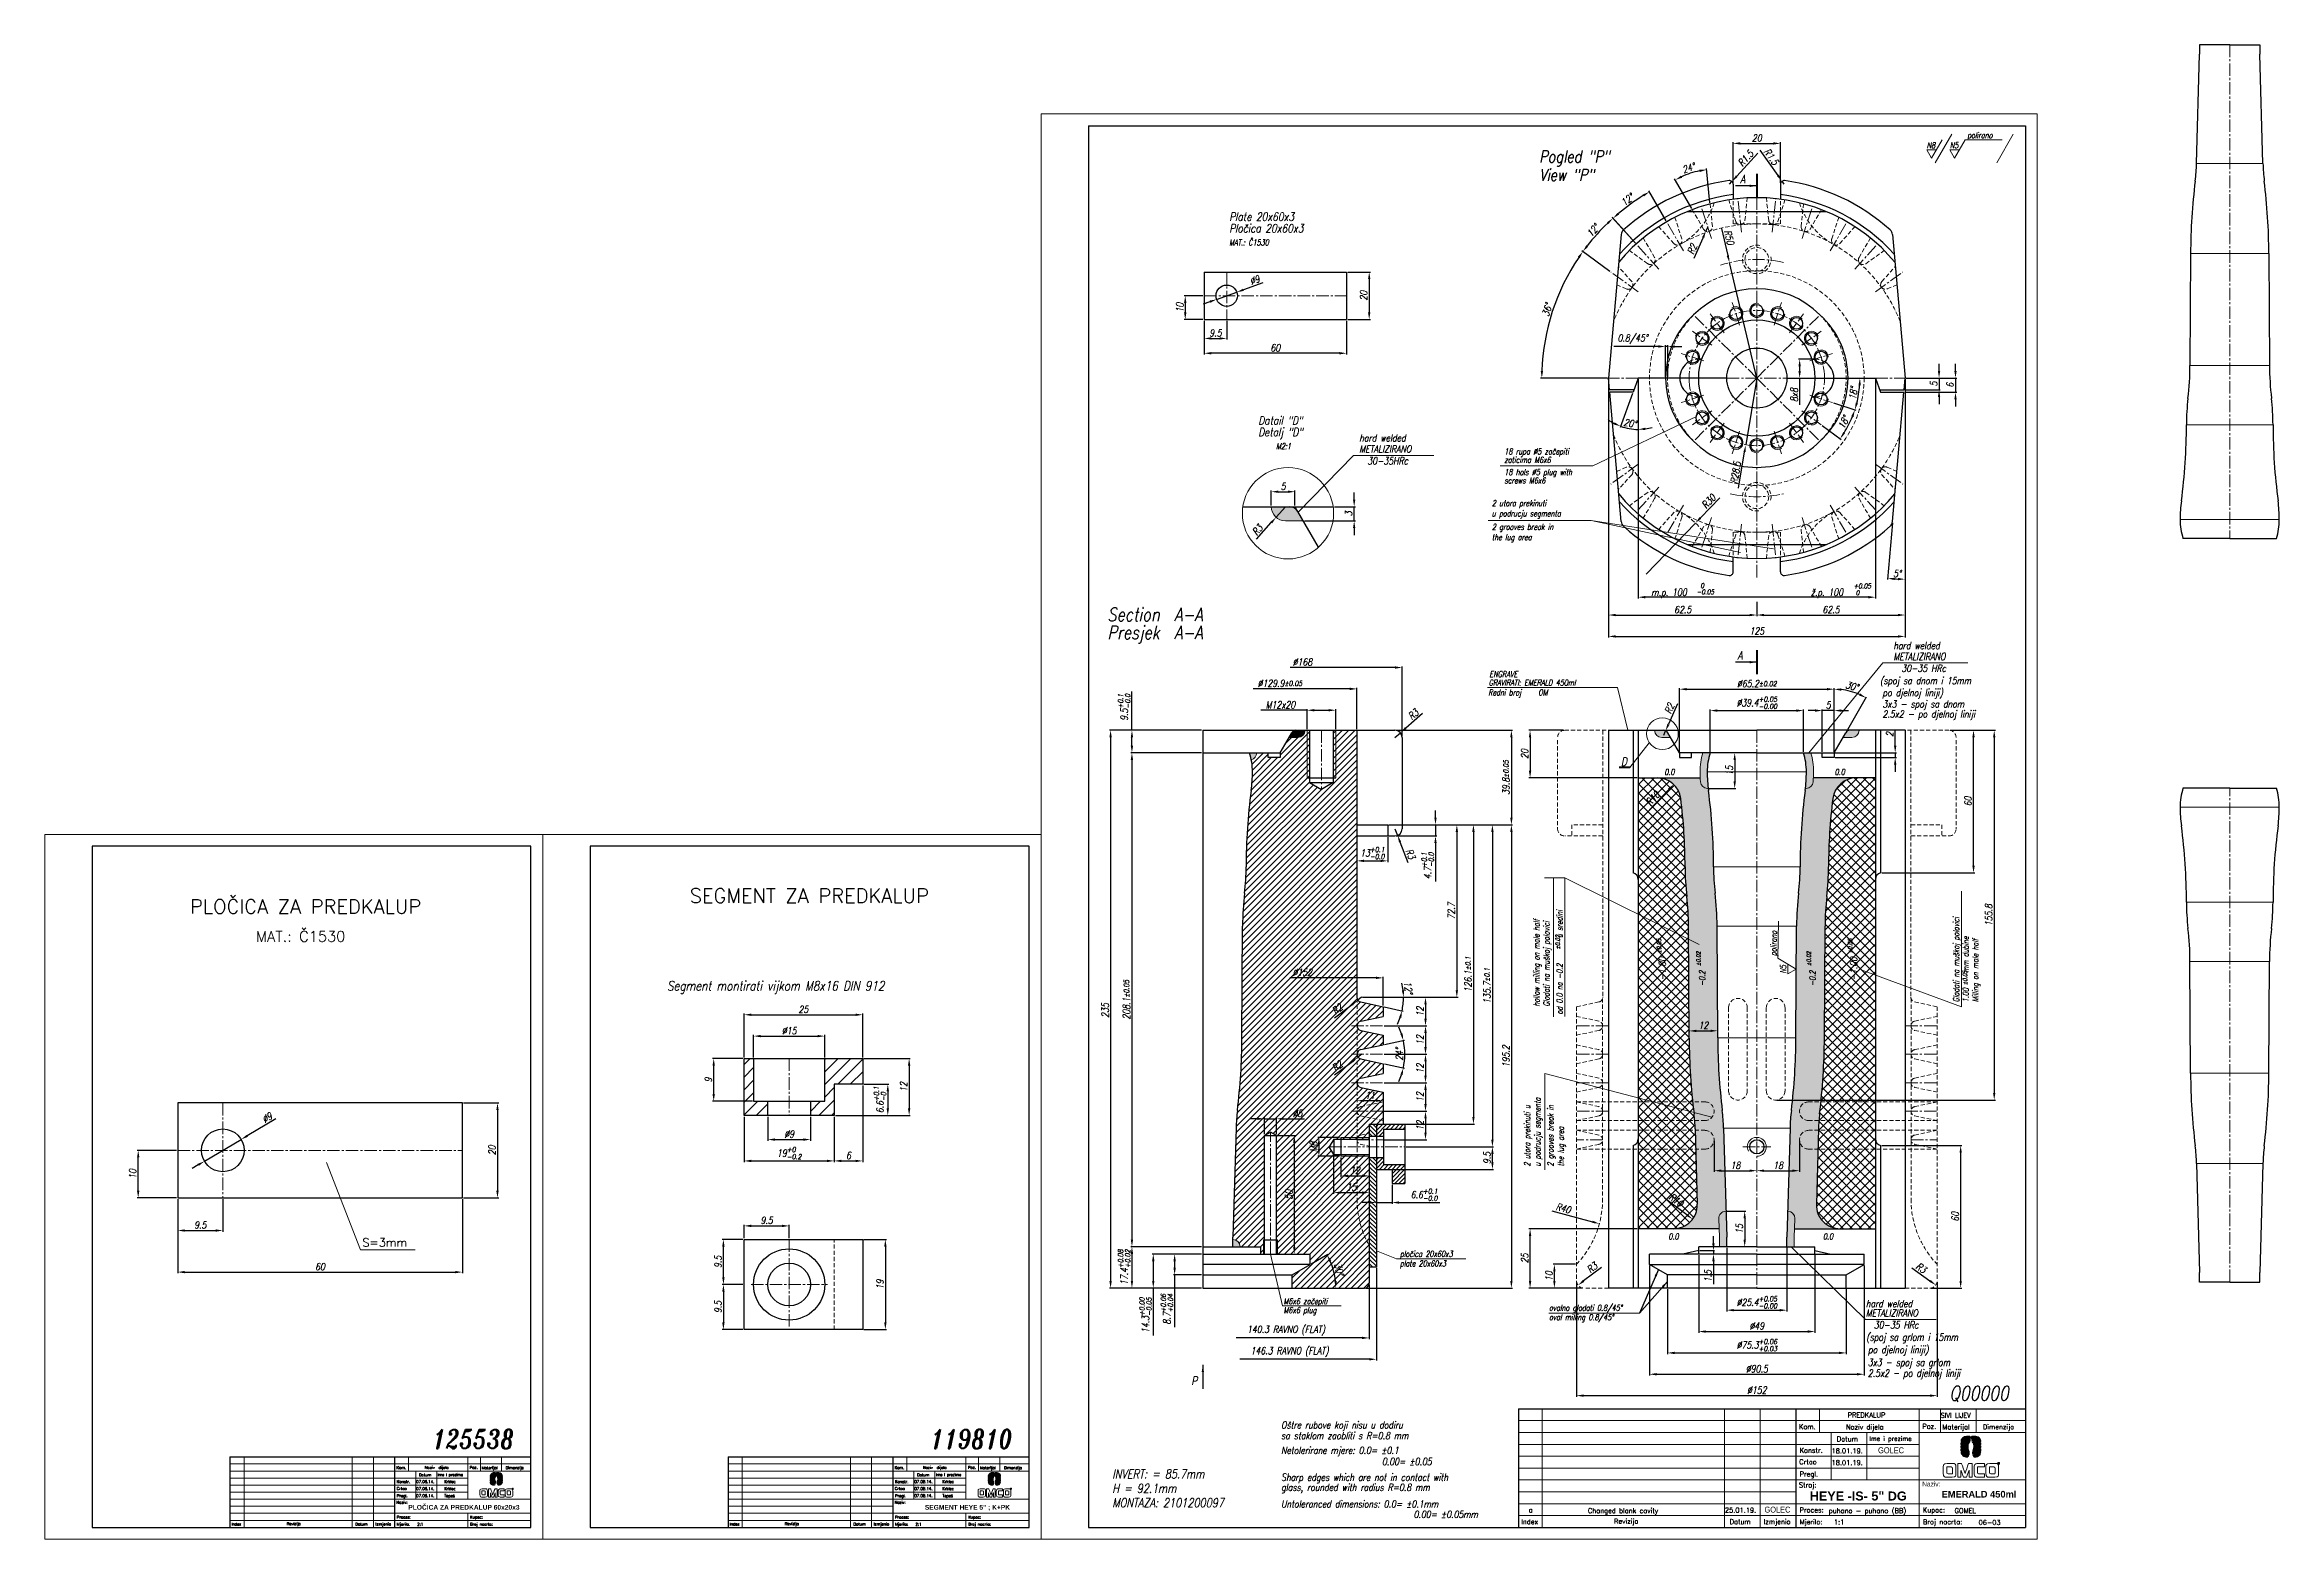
# Model space of a CAD drawing. Extents: x 39 to 1392, y 12 to 642.
# Drawn here: x 39 to 981, y 12 to 642 of the extents above; entities that cross this region are included whole.
import ezdxf

# ---------------------------------------------------------------- set-up
doc = ezdxf.new("R2010")
doc.units = 0
doc.header["$LTSCALE"] = 7
doc.header["$MEASUREMENT"] = 0
doc.linetypes.add('CENTER2', pattern=[1.125, 0.75, -0.125, 0.125, -0.125])
doc.linetypes.add('HIDDEN', pattern=[0.375, 0.25, -0.125])
doc.layers.get('0').update_dxf_attribs({"linetype": 'CONTINUOUS', "lineweight": 15})
for name, color, linetype, lineweight in [('1', 1, 'CENTER2', 15), ('2', 2, 'HIDDEN', 15), ('3', 3, 'CONTINUOUS', 30), ('4', 5, 'CONTINUOUS', 50), ('8', 251, 'CONTINUOUS', 15), ('ENGLISH', 252, 'CONTINUOUS', 18)]:
    doc.layers.add(name, color=color, linetype=linetype, lineweight=lineweight)
doc.styles.add('ITALICT', font='ITALICT.shx', dxfattribs={"width": 0.8, "height": 3})
doc.styles.add('ROMANS', font='romans.shx')
doc.styles.get("Standard").update_dxf_attribs({"font": 'isocp.shx', "height": 3})
doc.styles.add('style2', font='')
doc.styles.get('style2').set_extended_font_data('Swis721 Cn BT')
doc.dimstyles.new('2', dxfattribs={"dimtxt": 3, "dimasz": 3, "dimexe": 0.5, "dimexo": 0.5, "dimgap": 0.8, "dimtad": 1, "dimlfac": 0.5, "dimdsep": 46, "dimtxsty": 'ITALICT', "dimcen": 0, "dimazin": 2, "dimtfac": 1, "dimtmove": 0, "dimatfit": 3, "dimfxl": 1, "dimtvp": 13.888889, "dimtolj": 1, "dimarcsym": 0})
doc.dimstyles.get("Standard").update_dxf_attribs({"dimtxt": 3, "dimasz": 3, "dimexe": 0.5, "dimexo": 0.5, "dimgap": 0.8, "dimtad": 1, "dimdsep": 46, "dimtxsty": 'ITALICT', "dimcen": 0.09, "dimazin": 2, "dimtfac": 1, "dimtmove": 0, "dimatfit": 3, "dimfxl": 1, "dimtolj": 1, "dimtzin": 0, "dimarcsym": 0})

msp = doc.modelspace()

# ---------------------------------------------------------------- texts
at = {"style": 'ITALICT', "width": 0.8}
for s, height, p in [('polirano', 2.5, (849.898, 602.6764)), ('Pogled "P"', 5, (669.3861, 592.4706)), ('N8', 2.5, (832.7684, 598.455)), ('N5', 2.5, (842.5463, 598.4995)), ('A', 3.5, (754.1202, 583.7695)), ('Pločica 20x60x3', 3.5, (538.7476, 562.9928)), ('MAT.: Č1530', 2.5, (538.7476, 557.5238)), ('Detalj "D"', 3.5, (550.9737, 477.1185)), ('M2:1', 2.5, (558.5158, 471.6495)), ('METALIZIRANO', 3, (593.5965, 470.2736)), ('18 rupa %%C5 začepiti', 2.5, (654.7469, 469.4765)), ('30-35HRc', 3, (596.9574, 465.2653)), ('zaticima M6x6', 2.5, (654.7469, 465.9077)), ('2 utora prekinuti', 2.5, (649.4874, 447.6986)), ('u podrucju segmenta', 2.5, (649.4874, 443.3605)), ('  0', 2, (734.9493, 413.1714)), ('+0.05', 2, (801.9611, 413.0348)), ('m.p. 100', 3, (716.6909, 409.9104)), ('-0.05', 2, (735.8273, 410.5325)), ('ž.p. 100', 3, (783.9458, 409.9104)), ('  0', 2, (800.4237, 410.1575)), ('Presjek  A-A', 5.625, (487.3933, 391.6677)), ('A', 3.5, (752.9969, 383.0623)), ('METALIZIRANO', 3, (818.739, 382.8151)), ('30-35 HRc', 3, (822.0999, 377.8067)), ('Redni broj    OM', 2.5, (647.9748, 367.9487)), ('GRAVIRATI: EMERALD 450ml  ', 2.5, (648.1002, 372.0494)), ('(spoj sa dnom i 15mm', 3, (813.0833, 372.6341)), ('po djelnoj liniji)', 3, (814.1557, 367.6328)), ('2.5x2 - po djelnoj liniji', 3, (814.1557, 358.5979)), ('3x3 - spoj sa dnom', 3, (814.1557, 362.7999)), ('D', 3.5, (703.9033, 338.3139)), ('0.0', 2.5, (722.194, 334.4137)), ('0.0', 2.5, (793.9629, 334.4137)), ('Segment montirati vijkom M8x16 DIN 912', 4, (301.7852, 243.5674)), ('pločica 20x60x3', 2.5, (610.7459, 131.3535)), ('0.0', 2.5, (723.9176, 138.7304)), ('0.0', 2.5, (789.0657, 138.7304)), ('M6x6 začepiti', 2.5, (561.6566, 111.3808)), ('ovalno glodati 0.8/45%%d', 2.5, (673.5763, 108.6804)), ('METALIZIRANO', 3, (807.1448, 106.2177)), ('30-35 HRc', 3, (810.5057, 101.2093)), ('(spoj sa grlom i 15mm', 3, (807.3024, 96.0367)), ('po djelnoj liniji)', 3, (808.0348, 90.8052)), ('3x3 - spoj sa grlom', 3, (807.9516, 85.3719)), ('P', 3.5, (522.764, 77.3863)), ('2.5x2 - po djelnoj liniji', 3, (807.9516, 80.8645)), ('Q00000', 6, (842.253, 70.8669)), ('125538', 8, (202.7846, 50.6327)), ('119810', 8, (412.7846, 50.6327)), ('sa staklom zaobliti s R=0.8 mm', 3, (560.6263, 54.5217)), ('Oštre rubove koji nisu u dodiru ', 3, (560.6263, 59.0041)), ('Netolerirane mjere: 0.0= %%P0.1', 3, (560.6263, 48.3281)), ('INVERT: = 85.7mm', 3.75, (489.4815, 38.0188)), ('0.00= %%P0.05', 3, (603.128, 43.6273)), ('H = 92.1mm', 3.75, (489.4815, 31.9474)), ('MONTAZA: 2101200097', 3.75, (489.4815, 25.8759))]:
    msp.add_text(s, height=height, dxfattribs=at).set_placement(p)
for s, height, style, p in [(' PLOČICA ZA PREDKALUP', 6, 'ROMANS', (96.5425, 275.9969)), ('SEGMENT ZA PREDKALUP', 6, 'ROMANS', (311.3243, 280.5417)), ('MAT.: Č1530', 4.5, 'ROMANS', (128.5446, 264.1608)), ('Kom.', 2.05, 'ROMANS', (778.9502, 58.7656)), ('Naziv dijela', 2.05, 'ROMANS', (798.7784, 58.6145)), ('PREDKALUP', 2.05, 'ROMANS', (799.4918, 63.7009)), ('Poz.', 2.05, 'ROMANS', (830.9449, 58.9111)), ('SIVI LIJEV', 2, 'ROMANS', (838.693, 63.5764)), ('Materijal', 2.05, 'ROMANS', (839.4208, 58.6893)), ('Dimenzija', 2.05, 'ROMANS', (856.4605, 58.6939)), ('Konstr.', 2.05, 'ROMANS', (779.1923, 48.8457)), ('18.01.19.', 2.05, 'ROMANS', (792.6728, 48.6153)), ('Datum', 2.05, 'ROMANS', (794.8904, 53.6315)), ('Ime i prezime', 1.9, 'ROMANS', (808.6141, 53.8195)), ('GOLEC', 2.5, 'style2', (812.2678, 48.6153)), ('Kom.', 1.18776, 'ROMANS', (187.7175, 41.9503)), ('Datum', 1.18776, 'ROMANS', (197.184, 38.9012)), ('Naziv  dijela', 1.18776, 'ROMANS', (199.6563, 42.0151)), ('Ime i prezime', 1.128372, 'ROMANS', (205.121, 39.0129)), ('Poz.', 1.18776, 'ROMANS', (218.5961, 42.0367)), ('Materijal', 1.18776, 'ROMANS', (223.6298, 41.905)), ('Dimenzija', 1.18776, 'ROMANS', (233.7493, 41.9077)), ('Kom.', 1.18776, 'ROMANS', (397.7175, 41.9503)), ('Datum', 1.18776, 'ROMANS', (407.184, 38.9012)), ('Naziv  dijela', 1.18776, 'ROMANS', (409.6563, 42.0151)), ('Ime i prezime', 1.128372, 'ROMANS', (415.121, 39.0129)), ('Poz.', 1.18776, 'ROMANS', (428.5961, 42.0367)), ('Materijal', 1.18776, 'ROMANS', (433.6298, 41.905)), ('Dimenzija', 1.18776, 'ROMANS', (443.7493, 41.9077)), ('Crtao', 2.05, 'ROMANS', (779.0592, 43.9627)), ('Pregl.', 2.05, 'ROMANS', (779.1923, 38.8139)), ('18.01.19.', 2.05, 'ROMANS', (792.6671, 43.6153)), ('Naziv:', 1.18776, 'ROMANS', (187.6995, 27.3645)), ('Crtao', 1.18776, 'ROMANS', (187.7822, 33.1592)), ('Konstr.', 1.18776, 'ROMANS', (187.8612, 36.059)), ('Pregl.', 1.18776, 'ROMANS', (187.8612, 30.1014)), ('07.08.14.', 1.18776, 'ROMANS', (196.0405, 36.059)), ('07.08.14.', 1.18776, 'ROMANS', (196.0405, 33.0896)), ('07.08.14.', 1.18776, 'ROMANS', (196.0405, 30.1202)), ('Tepeš', 1.18776, 'ROMANS', (207.8296, 30.1202)), ('Krklec', 1.18776, 'ROMANS', (207.8296, 36.059)), ('Krklec', 1.18776, 'ROMANS', (207.8296, 33.0896)), ('Naziv:', 1.18776, 'ROMANS', (397.6995, 27.3645)), ('Crtao', 1.18776, 'ROMANS', (397.7822, 33.1592)), ('Konstr.', 1.18776, 'ROMANS', (397.8612, 36.059)), ('Pregl.', 1.18776, 'ROMANS', (397.8612, 30.1014)), ('07.08.14.', 1.18776, 'ROMANS', (406.0405, 36.059)), ('07.08.14.', 1.18776, 'ROMANS', (406.0405, 33.0896)), ('07.08.14.', 1.18776, 'ROMANS', (406.0405, 30.1202)), ('Tepeš', 1.18776, 'ROMANS', (417.8296, 30.1202)), ('Krklec', 1.18776, 'ROMANS', (417.8296, 36.059)), ('Krklec', 1.18776, 'ROMANS', (417.8296, 33.0896)), ('Stroj:', 2.05, 'ROMANS', (778.92, 34.2054)), ('Naziv:', 2, 'style2', (830.92, 34.6327)), ('Index', 1.18776, 'ROMANS', (118.1682, 18.1615)), ('Revizija', 1.18776, 'ROMANS', (141.4158, 18.3074)), ('Datum', 1.18776, 'ROMANS', (170.363, 18.1718)), ('Izmjenio', 1.18776, 'ROMANS', (178.8631, 18.2062)), ('Proces:', 1.18776, 'ROMANS', (187.8433, 21.1048)), ('Mjerilo:', 1.18776, 'ROMANS', (187.8433, 18.1354)), ('2:1', 1.18776, 'ROMANS', (196.4688, 18.0903)), ('Kupac:', 1.18776, 'ROMANS', (218.7251, 21.1048)), ('Broj nacrta:', 1.18776, 'ROMANS', (218.7328, 18.1337)), ('Index', 1.18776, 'ROMANS', (328.1682, 18.1615)), ('Revizija', 1.18776, 'ROMANS', (351.4158, 18.3074)), ('Datum', 1.18776, 'ROMANS', (380.363, 18.1718)), ('Izmjenio', 1.18776, 'ROMANS', (388.8631, 18.2062)), ('Proces:', 1.18776, 'ROMANS', (397.8433, 21.1048)), ('Mjerilo:', 1.18776, 'ROMANS', (397.8433, 18.1354)), ('2:1', 1.18776, 'ROMANS', (406.4688, 18.0903)), ('Kupac:', 1.18776, 'ROMANS', (428.7251, 21.1048)), ('Broj nacrta:', 1.18776, 'ROMANS', (428.7328, 18.1337)), ('Index', 2.05, 'ROMANS', (661.8403, 18.7091)), ('a', 2.05, 'ROMANS', (665.0155, 23.6746)), ('Changed blank cavity', 2.05, 'ROMANS', (689.9572, 23.3964)), ('Revizija', 2.05, 'ROMANS', (700.9856, 18.9547)), ('25.01.19.', 2.05, 'ROMANS', (747.7213, 23.6153)), ('Datum', 2.05, 'ROMANS', (749.7281, 18.7264)), ('Izmjenio', 2.05, 'ROMANS', (764.0408, 18.7843)), ('GOLEC', 2.5, 'style2', (764.3891, 23.6153)), ('Proces:', 2.05, 'ROMANS', (779.1621, 23.6652)), ('Mjerilo:', 2.05, 'ROMANS', (779.1621, 18.6652)), ('puhano - puhano (BB)', 2.05, 'ROMANS', (791.468, 23.3964)), ('1:1', 2.05, 'ROMANS', (793.6861, 18.5892)), ('Kupac:', 2.05, 'ROMANS', (831.1621, 23.6652)), ('Broj nacrta:', 2.05, 'ROMANS', (831.1751, 18.6622)), ('GOMEL', 2.05, 'ROMANS', (844.5292, 23.3964)), ('06-03', 2.05, 'ROMANS', (854.6182, 18.4308))]:
    msp.add_text(s, height=height, dxfattribs=dict(style=style)).set_placement(p)
for s, height, rotation, p in [('Glodati na muškoj polovici', 2.5, 90, (673.712, 236.8397)), ('od 0.0 na -0.2      u sredini', 2.5, 90, (679.2914, 233.4684)), ('Glodati na muškoj polovici', 2.5, 90, (846.4197, 238.6171)), (' %%p0.02', 1.75, 90, (678.1116, 259.801)), (' %%P0.05', 1.75, 90, (720.8353, 258.2168)), ('polirano', 2.5, 89.1644982, (769.4304, 258.091)), (' %%P0.05', 1.75, 90, (801.3998, 258.2158)), ('1.00    mm dubine', 2.5, 90, (850.4674, 238.6171)), ('-1.00', 3, 90, (722.8362, 247.8151)), (' %%p0.02', 1.75, 90, (737.4264, 252.8399)), ('N5', 2.5, 89.1644982, (773.4997, 250.6792)), (' %%p0.02', 1.75, 90, (783.9563, 252.8399)), ('-1.00', 3, 90, (803.4679, 247.8151)), ('-0.2', 2.5, 90, (739.3413, 245.4088)), ('-0.2', 2.5, 90, (785.8712, 245.4088)), (' %%P0.05', 1.75, 90, (849.8241, 244.8005)), ('2 utora prekinuti u', 2.5, 90, (665.6095, 169.4123)), ('u podrucju segmenta', 2.5, 90, (669.9476, 169.4123))]:
    msp.add_text(s, height=height, rotation=rotation, dxfattribs=at).set_placement(p)
at = {"attachment_point": 1, "style": 'ROMANS'}
for s, insert, char_height, width in [('S=3mm', (173.3215, 139.1737), 3.5, 17.381253), ('{\\fArial|b1|i0|c238|p34;PLOČICA ZA PREDKALUP 60x20x3}', (192.7001, 26.8385), 2, 60.961128), ('{\\fArial|b1|i0|c238|p34;          SEGMENT HEYE 5" ; K+PK}', (402.7001, 26.8385), 2, 60.961128)]:
    msp.add_mtext(s, dxfattribs=dict(at, insert=insert, char_height=char_height, width=width))
at = {"attachment_point": 1}
for s, insert, char_height, width in [('{\\fArial|b1|i0|c238|p34;HEYE -IS- 5" DG}', (783.4938, 32.501), 3.8, 41.554304), ('{\\fArial|b1|i0|c238|p34;EMERALD 450ml}', (839.0775, 32.7563), 2.8, 41.308732)]:
    msp.add_mtext(s, dxfattribs=dict(at, insert=insert, char_height=char_height, width=width))
at = {"layer": 'ENGLISH', "style": 'ITALICT', "width": 0.8}
for s, height, p in [('View "P"', 5, (669.3861, 584.7305)), ('Plate 20x60x3', 3.5, (538.7476, 567.8864)), ('Datail "D"', 3.5, (550.9737, 482.0121)), ('hard welded', 3, (593.5965, 474.8931)), ('18 hols %%C5 plug with', 2.5, (654.7469, 460.7965)), ('screws M6x6', 2.5, (654.7469, 457.2277)), ('2 grooves break in', 2.5, (649.4874, 437.6699)), ('the lug area', 2.5, (649.4874, 433.3318)), ('Section  A-A', 5.625, (487.3933, 399.2132)), ('hard welded', 3, (818.739, 387.4345)), ('ENGRAVE', 2.5, (648.4502, 375.6782)), ('plate 20x60x3', 2.5, (610.7459, 127.3331)), ('hard welded', 3, (807.1448, 110.1494)), ('M6x6 plug', 2.5, (561.6566, 107.6557)), ('oval milling 0.8/45%%D', 2.5, (673.5763, 104.6425)), ('Sharp edges which are not in contact with', 3, (560.6466, 37.0183)), ('glass, rounded with radius R=0.8 mm', 3, (560.6466, 32.7573)), ('Untoleranced dimensions: 0.0= %%P0.1mm', 3, (560.6466, 25.6892)), ('0.00= %%P0.05mm', 3, (616.4545, 21.3418))]:
    msp.add_text(s, height=height, dxfattribs=at).set_placement(p)
for s, p in [('hollow milling on male half', (669.4926, 236.8397)), ('Milling on male half', (854.5343, 238.6171)), ('2 grooves break in', (675.4352, 169.4123)), ('the lug area', (679.7733, 169.4123))]:
    msp.add_text(s, height=2.5, rotation=90, dxfattribs=at).set_placement(p)

# ---------------------------------------------------------------- blocks, each defined once
blk = doc.blocks.new('*D4')
at = {"color": 0, "lineweight": -2}
for p, q in [((751.16, 583.84), (751.16, 601.02)), ((754.16, 600.52), (768.16, 600.52)), ((771.16, 583.84), (771.16, 601.02))]:
    blk.add_line(p, q, dxfattribs=at)
at = {"color": 0}
for points in [[(754.16, 601.02), (754.16, 600.02), (751.16, 600.52)], [(768.16, 601.02), (768.16, 600.02), (771.16, 600.52)]]:
    blk.add_solid(points, dxfattribs=at)
at = {"color": 0, "insert": (761.16, 602.82), "char_height": 3, "attachment_point": 5, "style": 'ITALICT'}
blk.add_mtext('\\A1;20', dxfattribs=at)
blk = doc.blocks.new('*D5')
at = {"color": 0, "lineweight": -2}
for p, q in [((740.46, 565.36), (739.67, 563.53)), ((734.77, 552.11), (738.49, 560.77))]:
    blk.add_line(p, q, dxfattribs=at)
at = {"color": 0}
blk.add_solid([(738.03, 560.97), (738.95, 560.57), (739.67, 563.53)], dxfattribs=at)
at = {"color": 0, "insert": (733.92, 555.96), "char_height": 3, "attachment_point": 5, "rotation": 66.75958, "style": 'ITALICT'}
blk.add_mtext('\\A1;R2', dxfattribs=at)
blk = doc.blocks.new('*D6')
at = {"color": 0, "lineweight": -2}
for p, q in [((719.71, 514.95), (700.94, 514.95)), ((722.71, 502.14), (722.71, 515.45)), ((723.59, 514.95), (722.71, 514.95)), ((723.59, 502.14), (723.59, 515.45)), ((726.59, 514.95), (729.59, 514.95))]:
    blk.add_line(p, q, dxfattribs=at)
at = {"color": 0}
for points in [[(719.71, 515.45), (719.71, 514.45), (722.71, 514.95)], [(726.59, 515.45), (726.59, 514.45), (723.59, 514.95)]]:
    blk.add_solid(points, dxfattribs=at)
at = {"color": 0, "insert": (708.83, 518.03), "char_height": 3, "attachment_point": 5, "style": 'ITALICT'}
blk.add_mtext('\\A1;0.8/45%%d', dxfattribs=at)
blk = doc.blocks.new('*D7')
at = {"color": 0, "lineweight": -2}
for p, q in [((824.16, 501.64), (838.49, 501.64)), ((837.99, 504.64), (837.99, 507.64)), ((837.99, 501.64), (837.99, 496.64)), ((823.73, 496.64), (838.49, 496.64)), ((837.99, 493.64), (837.99, 490.64))]:
    blk.add_line(p, q, dxfattribs=at)
at = {"color": 0}
for points in [[(837.49, 504.64), (838.49, 504.64), (837.99, 501.64)], [(837.49, 493.64), (838.49, 493.64), (837.99, 496.64)]]:
    blk.add_solid(points, dxfattribs=at)
at = {"color": 0, "insert": (835.69, 499.14), "char_height": 3, "attachment_point": 5, "rotation": 90, "style": 'ITALICT'}
blk.add_mtext('\\A1;5', dxfattribs=at)
blk = doc.blocks.new('*D8')
at = {"color": 0, "lineweight": -2}
for p, q in [((838.49, 501.64), (845.42, 501.64)), ((844.92, 504.64), (844.92, 507.64)), ((844.92, 501.64), (844.92, 495.64)), ((823.64, 495.64), (845.42, 495.64)), ((844.92, 492.64), (844.92, 489.64))]:
    blk.add_line(p, q, dxfattribs=at)
at = {"color": 0}
for points in [[(844.42, 504.64), (845.42, 504.64), (844.92, 501.64)], [(844.42, 492.64), (845.42, 492.64), (844.92, 495.64)]]:
    blk.add_solid(points, dxfattribs=at)
at = {"color": 0, "insert": (842.62, 498.64), "char_height": 3, "attachment_point": 5, "rotation": 90, "style": 'ITALICT'}
blk.add_mtext('\\A1;6', dxfattribs=at)
blk = doc.blocks.new('*D9')
at = {"color": 0, "lineweight": -2}
for p, q in [((709.98, 558.49), (700.19, 569.37)), ((699.27, 546.61), (687.44, 555.21))]:
    blk.add_line(p, q, dxfattribs=at)
blk.add_arc((761.16, 501.64), 90.63, 133.89671, 142.10329, dxfattribs=at)
at = {"color": 0}
for points in [[(697.99, 567.32), (698.67, 566.58), (700.52, 568.99)], [(690.05, 557.01), (689.25, 557.61), (687.84, 554.91)]]:
    blk.add_solid(points, dxfattribs=at)
at = {"color": 0, "insert": (692.11, 563.83), "char_height": 3, "attachment_point": 5, "rotation": 48, "style": 'ITALICT'}
blk.add_mtext('\\A1;12°', dxfattribs=at)
blk = doc.blocks.new('*D10')
at = {"color": 0, "lineweight": -2}
for p, q in [((722.91, 567.89), (715.62, 580.52)), ((709.98, 558.49), (700.22, 569.33))]:
    blk.add_line(p, q, dxfattribs=at)
blk.add_arc((761.16, 501.64), 90.58, 121.89764, 130.10236, dxfattribs=at)
at = {"color": 0}
for points in [[(713.04, 578.98), (713.56, 578.12), (715.87, 580.09)], [(703.14, 570.55), (702.49, 571.31), (700.55, 568.96)]]:
    blk.add_solid(points, dxfattribs=at)
at = {"color": 0, "insert": (706.57, 576.79), "char_height": 3, "attachment_point": 5, "rotation": 36, "style": 'ITALICT'}
blk.add_mtext('\\A1;12°', dxfattribs=at)
blk = doc.blocks.new('*D11')
at = {"color": 0, "lineweight": -2}
for p, q in [((746.22, 564.7), (748.94, 553.22)), ((761.16, 501.64), (749.64, 550.3))]:
    blk.add_line(p, q, dxfattribs=at)
at = {"color": 0}
blk.add_solid([(749.43, 553.33), (748.46, 553.1), (749.64, 550.3)], dxfattribs=at)
at = {"color": 0, "insert": (749.48, 560.95), "char_height": 3, "attachment_point": 5, "rotation": 283.32996, "style": 'ITALICT'}
blk.add_mtext('\\A1;R50', dxfattribs=at)
blk = doc.blocks.new('*D12')
at = {"color": 0, "lineweight": -2}
for p, q in [((823.66, 461.79), (823.66, 416.4)), ((818.33, 440.71), (816.23, 416.72))]:
    blk.add_line(p, q, dxfattribs=at)
blk.add_arc((823.66, 501.64), 84.74, 267.02843, 267.97157, dxfattribs=at)
at = {"color": 0}
for points in [[(819.24, 416.52), (819.31, 417.51), (816.28, 417.22)], [(820.67, 417.45), (820.66, 416.45), (823.66, 416.9)]]:
    blk.add_solid(points, dxfattribs=at)
at = {"color": 0, "insert": (820.34, 419.27), "char_height": 3, "attachment_point": 5, "rotation": 357.68914, "style": 'ITALICT'}
blk.add_mtext('\\A1;5°', dxfattribs=at)
blk = doc.blocks.new('*D13')
at = {"color": 0, "lineweight": -2}
for p, q in [((698.66, 501.14), (698.66, 401.3)), ((761.16, 407.34), (761.16, 401.3)), ((701.66, 401.8), (758.16, 401.8))]:
    blk.add_line(p, q, dxfattribs=at)
at = {"color": 0}
for points in [[(701.66, 402.3), (701.66, 401.3), (698.66, 401.8)], [(758.16, 402.3), (758.16, 401.3), (761.16, 401.8)]]:
    blk.add_solid(points, dxfattribs=at)
at = {"color": 0, "insert": (729.91, 404.1), "char_height": 3, "attachment_point": 5, "style": 'ITALICT'}
blk.add_mtext('\\A1;62.5', dxfattribs=at)
blk = doc.blocks.new('*D14')
at = {"color": 0, "lineweight": -2}
for p, q in [((823.66, 501.14), (823.66, 401.3)), ((761.16, 407.34), (761.16, 401.3)), ((764.16, 401.8), (820.66, 401.8))]:
    blk.add_line(p, q, dxfattribs=at)
at = {"color": 0}
for points in [[(764.16, 402.3), (764.16, 401.3), (761.16, 401.8)], [(820.66, 402.3), (820.66, 401.3), (823.66, 401.8)]]:
    blk.add_solid(points, dxfattribs=at)
at = {"color": 0, "insert": (792.41, 404.1), "char_height": 3, "attachment_point": 5, "style": 'ITALICT'}
blk.add_mtext('\\A1;62.5', dxfattribs=at)
blk = doc.blocks.new('*D15')
at = {"color": 0, "lineweight": -2}
for p, q in [((698.66, 501.14), (698.66, 392.28)), ((823.66, 501.14), (823.66, 392.28)), ((701.66, 392.78), (820.66, 392.78))]:
    blk.add_line(p, q, dxfattribs=at)
at = {"color": 0}
for points in [[(701.66, 393.28), (701.66, 392.28), (698.66, 392.78)], [(820.66, 393.28), (820.66, 392.28), (823.66, 392.78)]]:
    blk.add_solid(points, dxfattribs=at)
at = {"color": 0, "insert": (761.16, 395.08), "char_height": 3, "attachment_point": 5, "style": 'ITALICT'}
blk.add_mtext('\\A1;125', dxfattribs=at)
blk = doc.blocks.new('*D16')
at = {"color": 0, "lineweight": -2}
for p, q in [((728.56, 344.22), (728.56, 371.04)), ((731.56, 370.54), (790.76, 370.54)), ((793.76, 344.22), (793.76, 371.04))]:
    blk.add_line(p, q, dxfattribs=at)
at = {"color": 0}
for points in [[(731.56, 371.04), (731.56, 370.04), (728.56, 370.54)], [(790.76, 370.04), (790.76, 371.04), (793.76, 370.54)]]:
    blk.add_solid(points, dxfattribs=at)
at = {"color": 0, "insert": (761.16, 372.84), "char_height": 3, "attachment_point": 5, "style": 'ITALICT'}
blk.add_mtext('\\A1;%%c65.2{}{\\H0.71x;\\C3;%%p0.02}', dxfattribs=at)
blk = doc.blocks.new('*D17')
at = {"color": 0, "lineweight": -2}
for p, q in [((684.66, 128.22), (675.33, 128.22)), ((675.83, 121.22), (675.83, 125.22)), ((687.66, 118.22), (675.33, 118.22))]:
    blk.add_line(p, q, dxfattribs=at)
at = {"color": 0}
for points in [[(675.33, 125.22), (676.33, 125.22), (675.83, 128.22)], [(675.33, 121.22), (676.33, 121.22), (675.83, 118.22)]]:
    blk.add_solid(points, dxfattribs=at)
at = {"color": 0, "insert": (673.53, 123.22), "char_height": 3, "attachment_point": 5, "rotation": 90, "style": 'ITALICT'}
blk.add_mtext('\\A1;10', dxfattribs=at)
blk = doc.blocks.new('*D75')
at = {"color": 0, "lineweight": -2}
for p, q in [((585.78, 173.22), (585.78, 164.98)), ((588.78, 165.48), (594.78, 165.48)), ((597.78, 164.98), (597.78, 164.98))]:
    blk.add_line(p, q, dxfattribs=at)
at = {"color": 0}
for points in [[(588.78, 165.98), (588.78, 164.98), (585.78, 165.48)], [(594.78, 164.98), (594.78, 165.98), (597.78, 165.48)]]:
    blk.add_solid(points, dxfattribs=at)
at = {"color": 0, "insert": (591.78, 167.78), "char_height": 3, "attachment_point": 5, "style": 'ITALICT'}
blk.add_mtext('\\A1;12', dxfattribs=at)
blk = doc.blocks.new('*D76')
at = {"color": 0, "lineweight": -2}
for p, q in [((582.78, 173.97), (582.78, 157.93)), ((585.78, 158.43), (594.78, 158.43)), ((597.78, 157.93), (597.78, 157.93))]:
    blk.add_line(p, q, dxfattribs=at)
at = {"color": 0}
for points in [[(585.78, 158.93), (585.78, 157.93), (582.78, 158.43)], [(594.78, 157.93), (594.78, 158.93), (597.78, 158.43)]]:
    blk.add_solid(points, dxfattribs=at)
at = {"color": 0, "insert": (590.28, 160.73), "char_height": 3, "attachment_point": 5, "style": 'ITALICT'}
blk.add_mtext('\\A1;15', dxfattribs=at)
blk = doc.blocks.new('*D18')
at = {"color": 0, "lineweight": -2}
for p, q in [((605.58, 308.22), (605.58, 297.71)), ((595.58, 298.21), (602.58, 298.21))]:
    blk.add_line(p, q, dxfattribs=at)
at = {"color": 0}
for points in [[(595.58, 298.71), (595.58, 297.71), (592.58, 298.21)], [(602.58, 298.71), (602.58, 297.71), (605.58, 298.21)]]:
    blk.add_solid(points, dxfattribs=at)
at = {"color": 0, "insert": (599.08, 301.5), "char_height": 3, "attachment_point": 5, "style": 'ITALICT'}
blk.add_mtext('\\A1;13{}{\\H0.71x;\\C3;\\S+0.1^ -0.0;}', dxfattribs=at)
blk = doc.blocks.new('*D19')
at = {"color": 0, "lineweight": -2}
for p, q in [((606.08, 313.42), (626.21, 313.42)), ((625.71, 316.42), (625.71, 319.42)), ((625.71, 313.42), (625.71, 308.72)), ((609.13, 308.72), (626.21, 308.72)), ((625.71, 305.72), (625.71, 289.45))]:
    blk.add_line(p, q, dxfattribs=at)
at = {"color": 0}
for points in [[(625.21, 316.42), (626.21, 316.42), (625.71, 313.42)], [(625.21, 305.72), (626.21, 305.72), (625.71, 308.72)]]:
    blk.add_solid(points, dxfattribs=at)
at = {"color": 0, "insert": (622.43, 296.09), "char_height": 3, "attachment_point": 5, "rotation": 90, "style": 'ITALICT'}
blk.add_mtext('\\A1;4.7{}{\\H0.71x;\\C3;\\S+0.1^ -0.0;}', dxfattribs=at)
blk = doc.blocks.new('*D20')
at = {"color": 0, "lineweight": -2}
for p, q in [((609.13, 353.22), (658.21, 353.22)), ((657.71, 350.22), (657.71, 316.42)), ((606.08, 313.42), (658.21, 313.42))]:
    blk.add_line(p, q, dxfattribs=at)
at = {"color": 0}
for points in [[(658.21, 350.22), (657.21, 350.22), (657.71, 353.22)], [(657.21, 316.42), (658.21, 316.42), (657.71, 313.42)]]:
    blk.add_solid(points, dxfattribs=at)
at = {"color": 0, "insert": (655.41, 333.32), "char_height": 3, "attachment_point": 5, "rotation": 90, "style": 'ITALICT'}
blk.add_mtext('\\A1;39.8{}{\\H0.71x;\\C3;%%p0.05}', dxfattribs=at)
blk = doc.blocks.new('*D21')
at = {"color": 0, "lineweight": -2}
for p, q in [((606.08, 313.42), (642.21, 313.42)), ((641.71, 310.42), (641.71, 190.32)), ((604.13, 187.32), (642.21, 187.32))]:
    blk.add_line(p, q, dxfattribs=at)
at = {"color": 0}
for points in [[(641.21, 310.42), (642.21, 310.42), (641.71, 313.42)], [(641.21, 190.32), (642.21, 190.32), (641.71, 187.32)]]:
    blk.add_solid(points, dxfattribs=at)
at = {"color": 0, "insert": (639.41, 250.37), "char_height": 3, "attachment_point": 5, "rotation": 90, "style": 'ITALICT'}
blk.add_mtext('\\A1;126.1{}{\\H0.71x;\\C3;%%p0.1}', dxfattribs=at)
blk = doc.blocks.new('*D22')
at = {"color": 0, "lineweight": -2}
for p, q in [((606.08, 313.42), (650.21, 313.42)), ((649.71, 310.42), (649.71, 180.72)), ((613.28, 177.72), (650.21, 177.72))]:
    blk.add_line(p, q, dxfattribs=at)
at = {"color": 0}
for points in [[(649.21, 310.42), (650.21, 310.42), (649.71, 313.42)], [(649.21, 180.72), (650.21, 180.72), (649.71, 177.72)]]:
    blk.add_solid(points, dxfattribs=at)
at = {"color": 0, "insert": (647.41, 245.57), "char_height": 3, "attachment_point": 5, "rotation": 90, "style": 'ITALICT'}
blk.add_mtext('\\A1;135.7{}{\\H0.71x;\\C3;%%p0.1}', dxfattribs=at)
blk = doc.blocks.new('*D77')
at = {"color": 0, "lineweight": -2}
for p, q in [((594.63, 216.72), (593.04, 215.51)), ((583.18, 207.99), (590.66, 213.69))]:
    blk.add_line(p, q, dxfattribs=at)
at = {"color": 0}
blk.add_solid([(590.96, 213.29), (590.35, 214.09), (593.04, 215.51)], dxfattribs=at)
at = {"color": 0, "insert": (584.33, 211.76), "char_height": 3, "attachment_point": 5, "rotation": 37.30975, "style": 'ITALICT'}
blk.add_mtext('\\A1;R2', dxfattribs=at)
blk = doc.blocks.new('*D23')
at = {"color": 0, "lineweight": -2}
for p, q in [((604.17, 220.79), (612.65, 222.6)), ((604.17, 212.65), (612.65, 210.85))]:
    blk.add_line(p, q, dxfattribs=at)
for start, end in [(18.19639, 24.39278), (348, 12), (335.60722, 341.80361)]:
    blk.add_arc((585.01, 216.72), 27.75, start, end, dxfattribs=at)
at = {"color": 0}
for points in [[(611.86, 225.52), (610.9, 225.26), (612.16, 222.49)], [(610.9, 208.18), (611.86, 207.92), (612.16, 210.95)]]:
    blk.add_solid(points, dxfattribs=at)
at = {"color": 0, "insert": (610.47, 216.72), "char_height": 3, "attachment_point": 5, "rotation": 90, "style": 'ITALICT'}
blk.add_mtext('\\A1;24°', dxfattribs=at)
blk = doc.blocks.new('*D24')
at = {"color": 0, "lineweight": -2}
for p, q in [((604.13, 228.72), (622, 228.72)), ((604.13, 216.72), (622, 216.72)), ((621.5, 225.72), (621.5, 219.72))]:
    blk.add_line(p, q, dxfattribs=at)
at = {"color": 0}
for points in [[(621, 225.72), (622, 225.72), (621.5, 228.72)], [(621, 219.72), (622, 219.72), (621.5, 216.72)]]:
    blk.add_solid(points, dxfattribs=at)
at = {"color": 0, "insert": (619.2, 222.72), "char_height": 3, "attachment_point": 5, "rotation": 90, "style": 'ITALICT'}
blk.add_mtext('\\A1;12', dxfattribs=at)
blk = doc.blocks.new('*D25')
at = {"color": 0, "lineweight": -2}
for p, q in [((604.13, 216.72), (622, 216.72)), ((621.5, 213.72), (621.5, 207.72)), ((604.13, 204.72), (622, 204.72))]:
    blk.add_line(p, q, dxfattribs=at)
at = {"color": 0}
for points in [[(621, 213.72), (622, 213.72), (621.5, 216.72)], [(621, 207.72), (622, 207.72), (621.5, 204.72)]]:
    blk.add_solid(points, dxfattribs=at)
at = {"color": 0, "insert": (619.2, 210.72), "char_height": 3, "attachment_point": 5, "rotation": 90, "style": 'ITALICT'}
blk.add_mtext('\\A1;12', dxfattribs=at)
blk = doc.blocks.new('*D26')
at = {"color": 0, "lineweight": -2}
for p, q in [((604.13, 204.72), (622, 204.72)), ((621.5, 201.72), (621.5, 195.72)), ((604.13, 192.72), (622, 192.72))]:
    blk.add_line(p, q, dxfattribs=at)
at = {"color": 0}
for points in [[(621, 201.72), (622, 201.72), (621.5, 204.72)], [(621, 195.72), (622, 195.72), (621.5, 192.72)]]:
    blk.add_solid(points, dxfattribs=at)
at = {"color": 0, "insert": (619.2, 198.72), "char_height": 3, "attachment_point": 5, "rotation": 90, "style": 'ITALICT'}
blk.add_mtext('\\A1;12', dxfattribs=at)
blk = doc.blocks.new('*D27')
at = {"color": 0, "lineweight": -2}
for p, q in [((604.13, 192.72), (622, 192.72)), ((621.5, 189.72), (621.5, 183.72)), ((604.13, 180.72), (622, 180.72))]:
    blk.add_line(p, q, dxfattribs=at)
at = {"color": 0}
for points in [[(621, 189.72), (622, 189.72), (621.5, 192.72)], [(621, 183.72), (622, 183.72), (621.5, 180.72)]]:
    blk.add_solid(points, dxfattribs=at)
at = {"color": 0, "insert": (619.2, 186.72), "char_height": 3, "attachment_point": 5, "rotation": 90, "style": 'ITALICT'}
blk.add_mtext('\\A1;12', dxfattribs=at)
blk = doc.blocks.new('*D78')
at = {"color": 0, "lineweight": -2}
for p, q in [((592.63, 197.66), (592.63, 197.66)), ((600.63, 197.16), (595.63, 197.16)), ((603.63, 197.66), (603.63, 197.66))]:
    blk.add_line(p, q, dxfattribs=at)
at = {"color": 0}
for points in [[(595.63, 197.66), (595.63, 196.66), (592.63, 197.16)], [(600.63, 196.66), (600.63, 197.66), (603.63, 197.16)]]:
    blk.add_solid(points, dxfattribs=at)
at = {"color": 0, "insert": (598.13, 199.46), "char_height": 3, "attachment_point": 5, "style": 'ITALICT'}
blk.add_mtext('\\A1;11', dxfattribs=at)
blk = doc.blocks.new('*D28')
at = {"color": 0, "lineweight": -2}
for p, q in [((527.13, 343.72), (497.24, 343.72)), ((497.74, 340.72), (497.74, 138.62)), ((527.13, 135.62), (497.24, 135.62))]:
    blk.add_line(p, q, dxfattribs=at)
at = {"color": 0}
for points in [[(498.24, 340.72), (497.24, 340.72), (497.74, 343.72)], [(497.24, 138.62), (498.24, 138.62), (497.74, 135.62)]]:
    blk.add_solid(points, dxfattribs=at)
at = {"color": 0, "insert": (495.44, 239.67), "char_height": 3, "attachment_point": 5, "rotation": 90, "style": 'ITALICT'}
blk.add_mtext('\\A1;208.1{}{\\H0.71x;\\C3;%%p0.05}', dxfattribs=at)
blk = doc.blocks.new('*D29')
at = {"color": 0, "lineweight": -2}
for p, q in [((527.13, 135.62), (497.24, 135.62)), ((497.74, 132.62), (497.74, 121.22)), ((527.13, 118.22), (497.24, 118.22))]:
    blk.add_line(p, q, dxfattribs=at)
at = {"color": 0}
for points in [[(497.24, 132.62), (498.24, 132.62), (497.74, 135.62)], [(497.24, 121.22), (498.24, 121.22), (497.74, 118.22)]]:
    blk.add_solid(points, dxfattribs=at)
at = {"color": 0, "insert": (494.46, 126.92), "char_height": 3, "attachment_point": 5, "rotation": 90, "style": 'ITALICT'}
blk.add_mtext('\\A1;17.4{}{\\H0.71x;\\C3;\\S+0.08^ +0.02;}', dxfattribs=at)
blk = doc.blocks.new('*D79')
at = {"color": 0, "lineweight": -2}
for p, q in [((585.28, 181.72), (576.06, 181.72)), ((585.28, 173.72), (576.06, 173.72)), ((576.56, 178.72), (576.56, 176.72))]:
    blk.add_line(p, q, dxfattribs=at)
at = {"color": 0}
for points in [[(577.06, 178.72), (576.06, 178.72), (576.56, 181.72)], [(576.06, 176.72), (577.06, 176.72), (576.56, 173.72)]]:
    blk.add_solid(points, dxfattribs=at)
at = {"color": 0, "insert": (574.26, 177.72), "char_height": 3, "attachment_point": 5, "rotation": 90, "style": 'ITALICT'}
blk.add_mtext('\\A1;M8', dxfattribs=at)
blk = doc.blocks.new('*D30')
at = {"color": 0, "lineweight": -2}
for p, q in [((736.66, 132.02), (736.66, 99.39)), ((785.66, 132.02), (785.66, 99.39)), ((739.66, 99.89), (782.66, 99.89))]:
    blk.add_line(p, q, dxfattribs=at)
at = {"color": 0}
for points in [[(739.66, 100.39), (739.66, 99.39), (736.66, 99.89)], [(782.66, 100.39), (782.66, 99.39), (785.66, 99.89)]]:
    blk.add_solid(points, dxfattribs=at)
at = {"color": 0, "insert": (761.16, 102.19), "char_height": 3, "attachment_point": 5, "style": 'ITALICT'}
blk.add_mtext('\\A1;%%c49', dxfattribs=at)
blk = doc.blocks.new('*D31')
at = {"color": 0, "lineweight": -2}
for p, q in [((527.13, 132.52), (506.24, 132.52)), ((506.74, 129.52), (506.74, 121.22)), ((527.13, 118.22), (506.24, 118.22)), ((506.74, 118.22), (506.74, 98.26))]:
    blk.add_line(p, q, dxfattribs=at)
at = {"color": 0}
for points in [[(506.24, 129.52), (507.24, 129.52), (506.74, 132.52)], [(506.24, 121.22), (507.24, 121.22), (506.74, 118.22)]]:
    blk.add_solid(points, dxfattribs=at)
at = {"color": 0, "insert": (503.46, 106.74), "char_height": 3, "attachment_point": 5, "rotation": 90, "style": 'ITALICT'}
blk.add_mtext('\\A1;14.3{}{\\H0.71x;\\C3;\\S+0.00^ -0.05;}', dxfattribs=at)
blk = doc.blocks.new('*D32')
at = {"color": 0, "lineweight": -2}
for p, q in [((527.13, 132.52), (515.24, 132.52)), ((527.13, 123.82), (515.24, 123.82)), ((515.74, 129.52), (515.74, 126.82)), ((515.74, 123.82), (515.74, 101.7))]:
    blk.add_line(p, q, dxfattribs=at)
at = {"color": 0}
for points in [[(515.24, 129.52), (516.24, 129.52), (515.74, 132.52)], [(515.24, 126.82), (516.24, 126.82), (515.74, 123.82)]]:
    blk.add_solid(points, dxfattribs=at)
at = {"color": 0, "insert": (512.46, 109.27), "char_height": 3, "attachment_point": 5, "rotation": 90, "style": 'ITALICT'}
blk.add_mtext('\\A1;8.7{}{\\H0.71x;\\C3;\\S+0.06^ +0.04;}', dxfattribs=at)
blk = doc.blocks.new('*D33')
at = {"color": 0, "lineweight": -2}
for p, q in [((743.16, 180.22), (743.16, 167.17)), ((746.16, 167.67), (758.16, 167.67))]:
    blk.add_line(p, q, dxfattribs=at)
at = {"color": 0}
for points in [[(746.16, 168.17), (746.16, 167.17), (743.16, 167.67)], [(758.16, 168.17), (758.16, 167.17), (761.16, 167.67)]]:
    blk.add_solid(points, dxfattribs=at)
at = {"color": 0, "insert": (752.16, 169.97), "char_height": 3, "attachment_point": 5, "style": 'ITALICT'}
blk.add_mtext('\\A1;18', dxfattribs=at)
blk = doc.blocks.new('*D34')
at = {"color": 0, "lineweight": -2}
for p, q in [((779.16, 180.22), (779.16, 167.17)), ((764.16, 167.67), (776.16, 167.67))]:
    blk.add_line(p, q, dxfattribs=at)
at = {"color": 0}
for points in [[(764.16, 168.17), (764.16, 167.17), (761.16, 167.67)], [(776.16, 168.17), (776.16, 167.17), (779.16, 167.67)]]:
    blk.add_solid(points, dxfattribs=at)
at = {"color": 0, "insert": (770.16, 169.97), "char_height": 3, "attachment_point": 5, "style": 'ITALICT'}
blk.add_mtext('\\A1;18', dxfattribs=at)
blk = doc.blocks.new('*D35')
at = {"color": 0, "lineweight": -2}
for p, q in [((842.66, 353.22), (853.02, 353.22)), ((852.52, 296.22), (852.52, 350.22)), ((813.85, 293.22), (853.02, 293.22))]:
    blk.add_line(p, q, dxfattribs=at)
at = {"color": 0}
for points in [[(853.02, 350.22), (852.02, 350.22), (852.52, 353.22)], [(852.02, 296.22), (853.02, 296.22), (852.52, 293.22)]]:
    blk.add_solid(points, dxfattribs=at)
at = {"color": 0, "insert": (850.22, 323.22), "char_height": 3, "attachment_point": 5, "rotation": 90, "style": 'ITALICT'}
blk.add_mtext('\\A1;60', dxfattribs=at)
blk = doc.blocks.new('*D36')
at = {"color": 0, "lineweight": -2}
for p, q in [((813.85, 178.22), (847.6, 178.22)), ((847.1, 121.22), (847.1, 175.22)), ((834.66, 118.22), (847.6, 118.22))]:
    blk.add_line(p, q, dxfattribs=at)
at = {"color": 0}
for points in [[(846.6, 175.22), (847.6, 175.22), (847.1, 178.22)], [(846.6, 121.22), (847.6, 121.22), (847.1, 118.22)]]:
    blk.add_solid(points, dxfattribs=at)
at = {"color": 0, "insert": (844.8, 148.22), "char_height": 3, "attachment_point": 5, "rotation": 90, "style": 'ITALICT'}
blk.add_mtext('\\A1;60', dxfattribs=at)
blk = doc.blocks.new('*D37')
at = {"color": 0, "lineweight": -2}
for p, q in [((527.13, 353.22), (488.24, 353.22)), ((488.74, 350.22), (488.74, 121.22)), ((527.13, 118.22), (488.24, 118.22))]:
    blk.add_line(p, q, dxfattribs=at)
at = {"color": 0}
for points in [[(489.24, 350.22), (488.24, 350.22), (488.74, 353.22)], [(488.24, 121.22), (489.24, 121.22), (488.74, 118.22)]]:
    blk.add_solid(points, dxfattribs=at)
at = {"color": 0, "insert": (486.44, 235.17), "char_height": 3, "attachment_point": 5, "rotation": 90, "style": 'ITALICT'}
blk.add_mtext('\\A1;235', dxfattribs=at)
blk = doc.blocks.new('*D38')
at = {"color": 0, "lineweight": -2}
for p, q in [((842.66, 353.22), (861.74, 353.22)), ((861.24, 350.22), (861.24, 200.42)), ((769.61, 197.42), (861.74, 197.42))]:
    blk.add_line(p, q, dxfattribs=at)
at = {"color": 0}
for points in [[(861.74, 350.22), (860.74, 350.22), (861.24, 353.22)], [(860.74, 200.42), (861.74, 200.42), (861.24, 197.42)]]:
    blk.add_solid(points, dxfattribs=at)
at = {"color": 0, "insert": (858.94, 275.32), "char_height": 3, "attachment_point": 5, "rotation": 90, "style": 'ITALICT'}
blk.add_mtext('\\A1;155.8', dxfattribs=at)
blk = doc.blocks.new('*D39')
at = {"color": 0, "lineweight": -2}
for p, q in [((679.66, 353.22), (665.08, 353.22)), ((665.58, 350.22), (665.58, 336.22)), ((710.66, 333.22), (665.08, 333.22))]:
    blk.add_line(p, q, dxfattribs=at)
at = {"color": 0}
for points in [[(666.08, 350.22), (665.08, 350.22), (665.58, 353.22)], [(665.08, 336.22), (666.08, 336.22), (665.58, 333.22)]]:
    blk.add_solid(points, dxfattribs=at)
at = {"color": 0, "insert": (663.28, 343.22), "char_height": 3, "attachment_point": 5, "rotation": 90, "style": 'ITALICT'}
blk.add_mtext('\\A1;20', dxfattribs=at)
blk = doc.blocks.new('*D40')
at = {"color": 0, "lineweight": -2}
for p, q in [((710.66, 143.22), (665.08, 143.22)), ((665.58, 121.22), (665.58, 140.22)), ((675.33, 118.22), (665.08, 118.22))]:
    blk.add_line(p, q, dxfattribs=at)
at = {"color": 0}
for points in [[(665.08, 140.22), (666.08, 140.22), (665.58, 143.22)], [(665.08, 121.22), (666.08, 121.22), (665.58, 118.22)]]:
    blk.add_solid(points, dxfattribs=at)
at = {"color": 0, "insert": (663.28, 130.72), "char_height": 3, "attachment_point": 5, "rotation": 90, "style": 'ITALICT'}
blk.add_mtext('\\A1;25', dxfattribs=at)
blk = doc.blocks.new('*D80')
at = {"color": 0, "lineweight": -2}
for p, q in [((600.63, 248.91), (564.33, 248.91)), ((603.63, 237.25), (603.63, 249.41))]:
    blk.add_line(p, q, dxfattribs=at)
at = {"color": 0}
blk.add_solid([(600.63, 248.41), (600.63, 249.41), (603.63, 248.91)], dxfattribs=at)
at = {"color": 0, "insert": (569.59, 251.21), "char_height": 3, "attachment_point": 5, "style": 'ITALICT'}
blk.add_mtext('\\A1;%%c152', dxfattribs=at)
blk = doc.blocks.new('*D41')
at = {"color": 0, "lineweight": -2}
for p, q in [((589.58, 370.68), (548.84, 370.68)), ((592.58, 353.72), (592.58, 371.18))]:
    blk.add_line(p, q, dxfattribs=at)
at = {"color": 0}
blk.add_solid([(589.58, 370.18), (589.58, 371.18), (592.58, 370.68)], dxfattribs=at)
at = {"color": 0, "insert": (560.11, 372.98), "char_height": 3, "attachment_point": 5, "style": 'ITALICT'}
blk.add_mtext('\\A1;%%c129.9{}{\\H0.71x;\\C3;%%p0.05}', dxfattribs=at)
blk = doc.blocks.new('*D42')
at = {"color": 0, "lineweight": -2}
for p, q in [((608.63, 379.68), (564.38, 379.68)), ((611.63, 350.72), (611.63, 380.18))]:
    blk.add_line(p, q, dxfattribs=at)
at = {"color": 0}
blk.add_solid([(608.63, 379.18), (608.63, 380.18), (611.63, 379.68)], dxfattribs=at)
at = {"color": 0, "insert": (569.63, 381.98), "char_height": 3, "attachment_point": 5, "style": 'ITALICT'}
blk.add_mtext('\\A1;%%c168', dxfattribs=at)
blk = doc.blocks.new('*D43')
at = {"color": 0, "lineweight": -2}
for p, q in [((607.38, 161.72), (607.38, 153.74)), ((597.78, 154.24), (594.78, 154.24)), ((600.78, 154.24), (607.38, 154.24)), ((610.38, 154.24), (627.47, 154.24))]:
    blk.add_line(p, q, dxfattribs=at)
at = {"color": 0}
for points in [[(597.78, 154.74), (597.78, 153.74), (600.78, 154.24)], [(610.38, 154.74), (610.38, 153.74), (607.38, 154.24)]]:
    blk.add_solid(points, dxfattribs=at)
at = {"color": 0, "insert": (620.9, 157.53), "char_height": 3, "attachment_point": 5, "style": 'ITALICT'}
blk.add_mtext('\\A1;6.6{}{\\H0.71x;\\C3;\\S+0.1^ -0.0;}', dxfattribs=at)
blk = doc.blocks.new('*D44')
at = {"color": 0, "lineweight": -2}
for p, q in [((613.28, 177.72), (650.21, 177.72)), ((649.71, 171.22), (649.71, 174.72)), ((607.88, 168.22), (650.21, 168.22))]:
    blk.add_line(p, q, dxfattribs=at)
at = {"color": 0}
for points in [[(649.21, 174.72), (650.21, 174.72), (649.71, 177.72)], [(649.21, 171.22), (650.21, 171.22), (649.71, 168.22)]]:
    blk.add_solid(points, dxfattribs=at)
at = {"color": 0, "insert": (647.41, 172.97), "char_height": 3, "attachment_point": 5, "rotation": 90, "style": 'ITALICT'}
blk.add_mtext('\\A1;9.5', dxfattribs=at)
blk = doc.blocks.new('*D45')
at = {"color": 0, "lineweight": -2}
for p, q in [((597.78, 119.72), (597.78, 96.71)), ((594.78, 97.21), (541.68, 97.21))]:
    blk.add_line(p, q, dxfattribs=at)
at = {"color": 0}
blk.add_solid([(594.78, 97.71), (594.78, 96.71), (597.78, 97.21)], dxfattribs=at)
at = {"color": 0, "insert": (562.71, 100.29), "char_height": 3, "attachment_point": 5, "style": 'ITALICT'}
blk.add_mtext('\\A1;140.3 RAVNO (FLAT)', dxfattribs=at)
blk = doc.blocks.new('*D46')
at = {"color": 0, "lineweight": -2}
for p, q in [((733.72, 573.04), (726.5, 585.54)), ((741.4, 575.54), (739.89, 589.89))]:
    blk.add_line(p, q, dxfattribs=at)
blk.add_arc((743.43, 556.22), 33.36, 101.15478, 114.84522, dxfattribs=at)
at = {"color": 0}
for points in [[(729.65, 586.04), (729.19, 586.93), (726.75, 585.1)], [(736.9, 589.44), (737.05, 588.45), (739.95, 589.39)]]:
    blk.add_solid(points, dxfattribs=at)
at = {"color": 0, "insert": (732.41, 590.13), "char_height": 3, "attachment_point": 5, "rotation": 18, "style": 'ITALICT'}
blk.add_mtext('\\A1;24°', dxfattribs=at)
blk = doc.blocks.new('*D47')
at = {"color": 0, "lineweight": -2}
for p, q in [((685.16, 120.72), (685.16, 72.39)), ((837.16, 120.72), (837.16, 72.39)), ((688.16, 72.89), (834.16, 72.89))]:
    blk.add_line(p, q, dxfattribs=at)
at = {"color": 0}
for points in [[(688.16, 73.39), (688.16, 72.39), (685.16, 72.89)], [(834.16, 73.39), (834.16, 72.39), (837.16, 72.89)]]:
    blk.add_solid(points, dxfattribs=at)
at = {"color": 0, "insert": (761.16, 75.19), "char_height": 3, "attachment_point": 5, "style": 'ITALICT'}
blk.add_mtext('\\A1;%%c152', dxfattribs=at)
blk = doc.blocks.new('*D48')
at = {"color": 0, "lineweight": -2}
for p, q in [((762.41, 597.73), (770.05, 587)), ((772.66, 583.34), (771.79, 584.56))]:
    blk.add_line(p, q, dxfattribs=at)
at = {"color": 0}
blk.add_solid([(770.46, 587.29), (769.65, 586.71), (771.79, 584.56)], dxfattribs=at)
at = {"color": 0, "insert": (767.23, 594.92), "char_height": 3, "attachment_point": 5, "rotation": 305.47659, "style": 'ITALICT'}
blk.add_mtext('\\A1;R1.5', dxfattribs=at)
blk = doc.blocks.new('*D49')
at = {"color": 0, "lineweight": -2}
for p, q in [((761.55, 596.42), (752.69, 586.67)), ((749.66, 583.34), (750.67, 584.45))]:
    blk.add_line(p, q, dxfattribs=at)
at = {"color": 0}
blk.add_solid([(752.32, 587), (753.06, 586.33), (750.67, 584.45)], dxfattribs=at)
at = {"color": 0, "insert": (756.43, 594.2), "char_height": 3, "attachment_point": 5, "rotation": 47.732, "style": 'ITALICT'}
blk.add_mtext('\\A1;R1.5', dxfattribs=at)
blk = doc.blocks.new('*D50')
at = {"color": 0, "lineweight": -2}
for p, q in [((600.78, 126.72), (600.78, 87.71)), ((597.78, 88.21), (543.18, 88.21))]:
    blk.add_line(p, q, dxfattribs=at)
at = {"color": 0}
blk.add_solid([(597.78, 88.71), (597.78, 87.71), (600.78, 88.21)], dxfattribs=at)
at = {"color": 0, "insert": (564.21, 91.29), "char_height": 3, "attachment_point": 5, "style": 'ITALICT'}
blk.add_mtext('\\A1;146.3 RAVNO (FLAT)', dxfattribs=at)
blk = doc.blocks.new('*D51')
at = {"color": 0, "lineweight": -2}
for p, q in [((497.74, 353.22), (497.74, 369.55)), ((527.13, 353.22), (497.24, 353.22)), ((497.74, 346.72), (497.74, 350.22)), ((527.13, 343.72), (497.24, 343.72))]:
    blk.add_line(p, q, dxfattribs=at)
at = {"color": 0}
for points in [[(498.24, 350.22), (497.24, 350.22), (497.74, 353.22)], [(497.24, 346.72), (498.24, 346.72), (497.74, 343.72)]]:
    blk.add_solid(points, dxfattribs=at)
at = {"color": 0, "insert": (494.46, 362.89), "char_height": 3, "attachment_point": 5, "rotation": 90, "style": 'ITALICT'}
blk.add_mtext('\\A1;9.5{}{\\H0.71x;\\C3;\\S+0.1^ -0.0;}', dxfattribs=at)
blk = doc.blocks.new('*D52')
at = {"color": 0, "lineweight": -2}
for p, q in [((620.3, 360.28), (613.18, 354.14)), ((608.63, 350.22), (610.91, 352.18))]:
    blk.add_line(p, q, dxfattribs=at)
at = {"color": 0}
blk.add_solid([(612.85, 354.52), (613.5, 353.76), (610.91, 352.18)], dxfattribs=at)
at = {"color": 0, "insert": (616.37, 359.93), "char_height": 3, "attachment_point": 5, "rotation": 40.76734, "style": 'ITALICT'}
blk.add_mtext('\\A1;R3', dxfattribs=at)
blk = doc.blocks.new('*D53')
at = {"color": 0, "lineweight": -2}
for p, q in [((608.63, 311.72), (609.72, 308.92)), ((614.19, 297.36), (610.8, 306.13))]:
    blk.add_line(p, q, dxfattribs=at)
at = {"color": 0}
blk.add_solid([(611.27, 306.31), (610.33, 305.94), (609.72, 308.92)], dxfattribs=at)
at = {"color": 0, "insert": (615.18, 301.17), "char_height": 3, "attachment_point": 5, "rotation": 291.15205, "style": 'ITALICT'}
blk.add_mtext('\\A1;R3', dxfattribs=at)
blk = doc.blocks.new('*D54')
at = {"color": 0, "lineweight": -2}
for p, q in [((606.08, 313.42), (658.21, 313.42)), ((657.71, 310.42), (657.71, 121.22)), ((596.28, 118.22), (658.21, 118.22))]:
    blk.add_line(p, q, dxfattribs=at)
at = {"color": 0}
for points in [[(657.21, 310.42), (658.21, 310.42), (657.71, 313.42)], [(657.21, 121.22), (658.21, 121.22), (657.71, 118.22)]]:
    blk.add_solid(points, dxfattribs=at)
at = {"color": 0, "insert": (655.41, 215.82), "char_height": 3, "attachment_point": 5, "rotation": 90, "style": 'ITALICT'}
blk.add_mtext('\\A1;195.2', dxfattribs=at)
blk = doc.blocks.new('*D55')
at = {"color": 0, "lineweight": -2}
for p, q in [((595.08, 240.72), (622, 240.72)), ((621.5, 237.72), (621.5, 231.72)), ((604.13, 228.72), (622, 228.72))]:
    blk.add_line(p, q, dxfattribs=at)
at = {"color": 0}
for points in [[(621, 237.72), (622, 237.72), (621.5, 240.72)], [(621, 231.72), (622, 231.72), (621.5, 228.72)]]:
    blk.add_solid(points, dxfattribs=at)
at = {"color": 0, "insert": (619.2, 234.72), "char_height": 3, "attachment_point": 5, "rotation": 90, "style": 'ITALICT'}
blk.add_mtext('\\A1;12', dxfattribs=at)
blk = doc.blocks.new('*D56')
at = {"color": 0, "lineweight": -2}
for p, q in [((793.76, 344.72), (793.76, 371.05)), ((798.92, 352.65), (807.43, 367.38))]:
    blk.add_line(p, q, dxfattribs=at)
blk.add_arc((793.76, 343.72), 26.82, 66.41117, 83.58883, dxfattribs=at)
at = {"color": 0}
for points in [[(796.79, 370.88), (796.73, 369.88), (793.76, 370.55)], [(804.27, 367.86), (804.72, 368.75), (807.18, 366.95)]]:
    blk.add_solid(points, dxfattribs=at)
at = {"color": 0, "insert": (801.3, 371.85), "char_height": 3, "attachment_point": 5, "rotation": 345, "style": 'ITALICT'}
blk.add_mtext('\\A1;30%%d', dxfattribs=at)
blk = doc.blocks.new('*D57')
at = {"color": 0, "lineweight": -2}
for p, q in [((741.46, 344.22), (741.46, 362.04)), ((744.46, 361.54), (777.86, 361.54)), ((780.86, 344.22), (780.86, 362.04))]:
    blk.add_line(p, q, dxfattribs=at)
at = {"color": 0}
for points in [[(744.46, 362.04), (744.46, 361.04), (741.46, 361.54)], [(777.86, 361.04), (777.86, 362.04), (780.86, 361.54)]]:
    blk.add_solid(points, dxfattribs=at)
at = {"color": 0, "insert": (761.16, 364.82), "char_height": 3, "attachment_point": 5, "style": 'ITALICT'}
blk.add_mtext('\\A1;%%c39.4{}{\\H0.71x;\\C3;\\S+0.05^ -0.00;}', dxfattribs=at)
blk = doc.blocks.new('*D58')
at = {"color": 0, "lineweight": -2}
for p, q in [((727.7, 364.41), (723.93, 355.8)), ((721.92, 351.22), (722.73, 353.05))]:
    blk.add_line(p, q, dxfattribs=at)
at = {"color": 0}
blk.add_solid([(723.47, 356), (724.39, 355.6), (722.73, 353.05)], dxfattribs=at)
at = {"color": 0, "insert": (724.31, 362.4), "char_height": 3, "attachment_point": 5, "rotation": 66.35246, "style": 'ITALICT'}
blk.add_mtext('\\A1;R2', dxfattribs=at)
blk = doc.blocks.new('*D59')
at = {"color": 0, "lineweight": -2}
for p, q in [((748.46, 135.12), (748.46, 108.39)), ((773.86, 135.12), (773.86, 108.39)), ((751.46, 108.89), (770.86, 108.89))]:
    blk.add_line(p, q, dxfattribs=at)
at = {"color": 0}
for points in [[(751.46, 109.39), (751.46, 108.39), (748.46, 108.89)], [(770.86, 108.39), (770.86, 109.39), (773.86, 108.89)]]:
    blk.add_solid(points, dxfattribs=at)
at = {"color": 0, "insert": (761.16, 112.18), "char_height": 3, "attachment_point": 5, "style": 'ITALICT'}
blk.add_mtext('\\A1;%%c25.4{}{\\H0.71x;\\C3;\\S+0.05^ -0.00;}', dxfattribs=at)
blk = doc.blocks.new('*D60')
at = {"color": 0, "lineweight": -2}
for p, q in [((723.51, 117.72), (723.51, 90.39)), ((798.81, 117.72), (798.81, 90.39)), ((726.51, 90.89), (795.81, 90.89))]:
    blk.add_line(p, q, dxfattribs=at)
at = {"color": 0}
for points in [[(726.51, 91.39), (726.51, 90.39), (723.51, 90.89)], [(795.81, 91.39), (795.81, 90.39), (798.81, 90.89)]]:
    blk.add_solid(points, dxfattribs=at)
at = {"color": 0, "insert": (761.16, 94.18), "char_height": 3, "attachment_point": 5, "style": 'ITALICT'}
blk.add_mtext('\\A1;%%c75.3{}{\\H0.71x;\\C3;\\S+0.06^ +0.03;}', dxfattribs=at)
blk = doc.blocks.new('*D61')
at = {"color": 0, "lineweight": -2}
for p, q in [((715.91, 127.71), (715.91, 81.39)), ((806.41, 127.71), (806.41, 81.39)), ((718.91, 81.89), (803.41, 81.89))]:
    blk.add_line(p, q, dxfattribs=at)
at = {"color": 0}
for points in [[(718.91, 82.39), (718.91, 81.39), (715.91, 81.89)], [(803.41, 82.39), (803.41, 81.39), (806.41, 81.89)]]:
    blk.add_solid(points, dxfattribs=at)
at = {"color": 0, "insert": (761.16, 84.19), "char_height": 3, "attachment_point": 5, "style": 'ITALICT'}
blk.add_mtext('\\A1;%%c90.5', dxfattribs=at)
blk = doc.blocks.new('*D62')
at = {"color": 0, "lineweight": -2}
for p, q in [((737.16, 134.02), (743.38, 134.02)), ((742.88, 137.02), (742.88, 140.02)), ((742.88, 134.02), (742.88, 132.52)), ((742.88, 129.52), (742.88, 119.89))]:
    blk.add_line(p, q, dxfattribs=at)
at = {"color": 0}
for points in [[(742.38, 137.02), (743.38, 137.02), (742.88, 134.02)], [(742.38, 129.52), (743.38, 129.52), (742.88, 132.52)]]:
    blk.add_solid(points, dxfattribs=at)
at = {"color": 0, "insert": (740.58, 123.21), "char_height": 3, "attachment_point": 5, "rotation": 90, "style": 'ITALICT'}
blk.add_mtext('\\A1;1.5', dxfattribs=at)
blk = doc.blocks.new('*D63')
at = {"color": 0, "lineweight": -2}
for p, q in [((711.16, 501.14), (711.16, 408.81)), ((811.16, 501.14), (811.16, 408.81)), ((808.16, 409.31), (714.16, 409.31))]:
    blk.add_line(p, q, dxfattribs=at)
at = {"color": 0}
for points in [[(714.16, 409.81), (714.16, 408.81), (711.16, 409.31)], [(808.16, 409.81), (808.16, 408.81), (811.16, 409.31)]]:
    blk.add_solid(points, dxfattribs=at)
blk = doc.blocks.new('*D64')
at = {"color": 0, "lineweight": -2}
for p, q in [((785.16, 509.64), (778.72, 509.64)), ((779.22, 506.64), (779.22, 504.64)), ((779.22, 501.64), (779.22, 490.3))]:
    blk.add_line(p, q, dxfattribs=at)
at = {"color": 0}
for points in [[(778.72, 506.64), (779.72, 506.64), (779.22, 509.64)], [(778.72, 504.64), (779.72, 504.64), (779.22, 501.64)]]:
    blk.add_solid(points, dxfattribs=at)
at = {"color": 0, "insert": (776.92, 494.47), "char_height": 3, "attachment_point": 5, "rotation": 90, "style": 'ITALICT'}
blk.add_mtext('\\A1;8x8', dxfattribs=at)
blk = doc.blocks.new('*D65')
at = {"color": 0, "lineweight": -2}
for p, q in [((588.69, 546.32), (598.27, 546.32)), ((597.77, 543.32), (597.77, 529.32)), ((588.69, 526.32), (598.27, 526.32))]:
    blk.add_line(p, q, dxfattribs=at)
at = {"color": 0}
for points in [[(597.27, 543.32), (598.27, 543.32), (597.77, 546.32)], [(597.27, 529.32), (598.27, 529.32), (597.77, 526.32)]]:
    blk.add_solid(points, dxfattribs=at)
at = {"color": 0, "insert": (595.47, 536.32), "char_height": 3, "attachment_point": 5, "rotation": 90, "style": 'ITALICT'}
blk.add_mtext('\\A1;20', dxfattribs=at)
blk = doc.blocks.new('*D66')
at = {"color": 0, "lineweight": -2}
for p, q in [((528.19, 525.82), (528.19, 511.59)), ((588.19, 525.82), (588.19, 511.59)), ((585.19, 512.09), (531.19, 512.09))]:
    blk.add_line(p, q, dxfattribs=at)
at = {"color": 0}
for points in [[(531.19, 512.59), (531.19, 511.59), (528.19, 512.09)], [(585.19, 512.59), (585.19, 511.59), (588.19, 512.09)]]:
    blk.add_solid(points, dxfattribs=at)
at = {"color": 0, "insert": (558.19, 514.39), "char_height": 3, "attachment_point": 5, "style": 'ITALICT'}
blk.add_mtext('\\A1;60', dxfattribs=at)
blk = doc.blocks.new('*D67')
at = {"color": 0, "lineweight": -2}
for p, q in [((528.19, 525.82), (528.19, 517.84)), ((531.19, 518.34), (534.69, 518.34)), ((537.69, 525.82), (537.69, 517.84))]:
    blk.add_line(p, q, dxfattribs=at)
at = {"color": 0}
for points in [[(531.19, 518.84), (531.19, 517.84), (528.19, 518.34)], [(534.69, 518.84), (534.69, 517.84), (537.69, 518.34)]]:
    blk.add_solid(points, dxfattribs=at)
at = {"color": 0, "insert": (532.94, 520.64), "char_height": 3, "attachment_point": 5, "style": 'ITALICT'}
blk.add_mtext('\\A1;9.5', dxfattribs=at)
blk = doc.blocks.new('*D68')
at = {"color": 0, "lineweight": -2}
for p, q in [((527.69, 536.32), (519.72, 536.32)), ((520.22, 533.32), (520.22, 529.32)), ((527.69, 526.32), (519.72, 526.32))]:
    blk.add_line(p, q, dxfattribs=at)
at = {"color": 0}
for points in [[(519.72, 533.32), (520.72, 533.32), (520.22, 536.32)], [(519.72, 529.32), (520.72, 529.32), (520.22, 526.32)]]:
    blk.add_solid(points, dxfattribs=at)
at = {"color": 0, "insert": (517.92, 531.32), "char_height": 3, "attachment_point": 5, "rotation": 90, "style": 'ITALICT'}
blk.add_mtext('\\A1;10', dxfattribs=at)
blk = doc.blocks.new('*D69')
at = {"color": 0, "lineweight": -2}
for p, q in [((533.45, 534.81), (541.93, 537.83)), ((552.97, 541.75), (544.76, 538.83)), ((530.62, 533.81), (527.8, 532.8))]:
    blk.add_line(p, q, dxfattribs=at)
at = {"color": 0}
for points in [[(544.59, 539.3), (544.92, 538.36), (541.93, 537.83)], [(530.46, 534.28), (530.79, 533.34), (533.45, 534.81)]]:
    blk.add_solid(points, dxfattribs=at)
at = {"color": 0, "insert": (549.5, 542.96), "char_height": 3, "attachment_point": 5, "rotation": 19.57475, "style": 'ITALICT'}
blk.add_mtext('\\A1;∅9', dxfattribs=at)
blk = doc.blocks.new('*D70')
at = {"color": 0, "lineweight": -2}
for p, q in [((571.63, 361.68), (552.06, 361.68)), ((571.63, 353.72), (571.63, 362.18)), ((574.63, 361.68), (580.63, 361.68)), ((583.63, 353.72), (583.63, 362.18))]:
    blk.add_line(p, q, dxfattribs=at)
at = {"color": 0}
for points in [[(574.63, 362.18), (574.63, 361.18), (571.63, 361.68)], [(580.63, 361.18), (580.63, 362.18), (583.63, 361.68)]]:
    blk.add_solid(points, dxfattribs=at)
at = {"color": 0, "insert": (560.35, 363.98), "char_height": 3, "attachment_point": 5, "style": 'ITALICT'}
blk.add_mtext('\\A1;M12x20', dxfattribs=at)
blk = doc.blocks.new('*D71')
at = {"color": 0, "lineweight": -2}
blk.add_line((695.67, 126.88), (688.16, 121.22), dxfattribs=at)
at = {"color": 0}
blk.add_solid([(687.86, 121.62), (688.47, 120.82), (685.77, 119.41)], dxfattribs=at)
at = {"color": 0, "insert": (691.73, 126.79), "char_height": 3, "attachment_point": 5, "rotation": 37.03668, "style": 'ITALICT'}
blk.add_mtext('\\A1;R3', dxfattribs=at)
blk = doc.blocks.new('*D72')
at = {"color": 0, "lineweight": -2}
blk.add_line((826.53, 126.71), (834.16, 121.22), dxfattribs=at)
at = {"color": 0}
blk.add_solid([(834.46, 121.63), (833.87, 120.82), (836.6, 119.47)], dxfattribs=at)
at = {"color": 0, "insert": (830.47, 126.71), "char_height": 3, "attachment_point": 5, "rotation": 324.26879, "style": 'ITALICT'}
blk.add_mtext('\\A1;R3', dxfattribs=at)
blk = doc.blocks.new('*D73')
at = {"color": 0, "lineweight": -2}
for p, q in [((699.27, 546.61), (687.43, 555.21)), ((698.16, 501.64), (670.03, 501.64))]:
    blk.add_line(p, q, dxfattribs=at)
blk.add_arc((761.16, 501.64), 90.64, 145.89648, 178.10352, dxfattribs=at)
at = {"color": 0}
for points in [[(685.7, 552.75), (686.52, 552.18), (687.84, 554.92)], [(671.07, 504.64), (670.07, 504.65), (670.53, 501.64)]]:
    blk.add_solid(points, dxfattribs=at)
at = {"color": 0, "insert": (672.77, 530.36), "char_height": 3, "attachment_point": 5, "rotation": 72, "style": 'ITALICT'}
blk.add_mtext('\\A1;36°', dxfattribs=at)
blk = doc.blocks.new('*D74')
at = {"color": 0, "lineweight": -2}
for p, q in [((745.56, 451.24), (737.38, 442.73)), ((714.5, 418.95), (735.3, 440.57))]:
    blk.add_line(p, q, dxfattribs=at)
at = {"color": 0}
blk.add_solid([(737.02, 443.08), (737.74, 442.39), (735.3, 440.57)], dxfattribs=at)
at = {"color": 0, "insert": (740.85, 449.66), "char_height": 3, "attachment_point": 5, "rotation": 46.11017, "style": 'ITALICT'}
blk.add_mtext('\\A1;R30', dxfattribs=at)
blk = doc.blocks.new('*D84')
at = {"color": 0, "lineweight": -2}
for p, q in [((559.13, 182.52), (566.68, 182.52)), ((566.18, 179.52), (566.18, 135.52)), ((566.68, 132.52), (566.68, 132.52))]:
    blk.add_line(p, q, dxfattribs=at)
at = {"color": 0}
for points in [[(566.68, 179.52), (565.68, 179.52), (566.18, 182.52)], [(565.68, 135.52), (566.68, 135.52), (566.18, 132.52)]]:
    blk.add_solid(points, dxfattribs=at)
at = {"color": 0, "insert": (563.88, 157.52), "char_height": 3, "attachment_point": 5, "rotation": 90, "style": 'ITALICT'}
blk.add_mtext('\\A1;50', dxfattribs=at)
blk = doc.blocks.new('*D85')
at = {"color": 0, "lineweight": -2}
for p, q in [((550.63, 189.53), (547.63, 189.53)), ((553.63, 183.02), (553.63, 190.03)), ((553.63, 189.53), (558.63, 189.53)), ((558.63, 183.02), (558.63, 190.03)), ((561.63, 189.53), (570.46, 189.53))]:
    blk.add_line(p, q, dxfattribs=at)
at = {"color": 0}
for points in [[(550.63, 189.03), (550.63, 190.03), (553.63, 189.53)], [(561.63, 190.03), (561.63, 189.03), (558.63, 189.53)]]:
    blk.add_solid(points, dxfattribs=at)
at = {"color": 0, "insert": (567.55, 191.83), "char_height": 3, "attachment_point": 5, "style": 'ITALICT'}
blk.add_mtext('\\A1;%%c5', dxfattribs=at)
blk = doc.blocks.new('*D86')
at = {"color": 0, "lineweight": -2}
blk.add_line((573.32, 128.46), (580.39, 132.54), dxfattribs=at)
blk.add_arc((555.58, 118.22), 28.14, 6.1107, 23.8893, dxfattribs=at)
at = {"color": 0}
for points in [[(581.76, 129.84), (580.87, 129.39), (579.96, 132.29)], [(583.07, 121.19), (584.07, 121.24), (583.73, 118.22)]]:
    blk.add_solid(points, dxfattribs=at)
at = {"color": 0, "insert": (584.99, 126.1), "char_height": 3, "attachment_point": 5, "rotation": 285, "style": 'ITALICT'}
blk.add_mtext('\\A1;30%%d', dxfattribs=at)
blk = doc.blocks.new('*D87')
at = {"color": 0, "lineweight": -2}
for p, q in [((761.16, 501.64), (756.51, 473.53)), ((753.48, 455.2), (756.02, 470.57))]:
    blk.add_line(p, q, dxfattribs=at)
at = {"color": 0}
blk.add_solid([(755.53, 470.65), (756.52, 470.49), (756.51, 473.53)], dxfattribs=at)
at = {"color": 0, "insert": (752.24, 461.78), "char_height": 3, "attachment_point": 5, "rotation": 80.60445, "style": 'ITALICT'}
blk.add_mtext('\\A1;R28.5', dxfattribs=at)
blk = doc.blocks.new('*D88')
at = {"color": 0, "lineweight": -2}
blk.add_line((793.5, 491.14), (802.97, 488.06), dxfattribs=at)
blk.add_arc((761.16, 501.64), 43.46, 345.95615, 356.04385, dxfattribs=at)
at = {"color": 0}
for points in [[(804.02, 498.66), (805.02, 498.63), (804.62, 501.64)], [(803.8, 490.96), (802.84, 491.24), (802.49, 488.22)]]:
    blk.add_solid(points, dxfattribs=at)
at = {"color": 0, "insert": (801.81, 495.21), "char_height": 3, "attachment_point": 5, "rotation": 81, "style": 'ITALICT'}
blk.add_mtext('\\A1;18°', dxfattribs=at)
blk = doc.blocks.new('*D89')
at = {"color": 0, "lineweight": -2}
for p, q in [((793.5, 491.14), (802.95, 488.07)), ((788.67, 481.66), (796.71, 475.82))]:
    blk.add_line(p, q, dxfattribs=at)
blk.add_arc((761.16, 501.64), 43.43, 327.95825, 338.04175, dxfattribs=at)
at = {"color": 0}
for points in [[(800.98, 485.57), (801.92, 485.23), (802.47, 488.22)], [(798.4, 478.32), (797.57, 478.88), (796.3, 476.11)]]:
    blk.add_solid(points, dxfattribs=at)
at = {"color": 0, "insert": (797.81, 482.97), "char_height": 3, "attachment_point": 5, "rotation": 63, "style": 'ITALICT'}
blk.add_mtext('\\A1;18°', dxfattribs=at)
blk = doc.blocks.new('*D90')
at = {"color": 0, "lineweight": -2}
for p, q in [((711.16, 500.64), (711.16, 479.52)), ((708.81, 495.17), (703.6, 480.85))]:
    blk.add_line(p, q, dxfattribs=at)
for start, end in [(234.09187, 242.04594), (250, 270), (277.95406, 285.90813)]:
    blk.add_arc((711.16, 501.64), 21.63, start, end, dxfattribs=at)
at = {"color": 0}
for points in [[(701.23, 483), (700.82, 482.08), (703.77, 481.32)], [(714.19, 479.73), (714.12, 480.72), (711.16, 480.02)]]:
    blk.add_solid(points, dxfattribs=at)
at = {"color": 0, "insert": (707.73, 482.62), "char_height": 3, "attachment_point": 5, "rotation": 349.75771, "style": 'ITALICT'}
blk.add_mtext('\\A1;20°', dxfattribs=at)
blk = doc.blocks.new('*D91')
at = {"color": 0, "lineweight": -2}
for p, q in [((606.08, 313.42), (635.21, 313.42)), ((634.71, 310.42), (634.71, 243.72)), ((595.08, 240.72), (635.21, 240.72))]:
    blk.add_line(p, q, dxfattribs=at)
at = {"color": 0}
for points in [[(634.21, 310.42), (635.21, 310.42), (634.71, 313.42)], [(634.21, 243.72), (635.21, 243.72), (634.71, 240.72)]]:
    blk.add_solid(points, dxfattribs=at)
at = {"color": 0, "insert": (632.41, 277.07), "char_height": 3, "attachment_point": 5, "rotation": 90, "style": 'ITALICT'}
blk.add_mtext('\\A1;72.7', dxfattribs=at)
blk = doc.blocks.new('*D92')
at = {"color": 0, "lineweight": -2}
for p, q in [((583.1, 232.03), (590.6, 237.7)), ((594.58, 240.72), (592.99, 239.51))]:
    blk.add_line(p, q, dxfattribs=at)
at = {"color": 0}
blk.add_solid([(590.9, 237.3), (590.3, 238.1), (592.99, 239.51)], dxfattribs=at)
at = {"color": 0, "insert": (584.27, 235.79), "char_height": 3, "attachment_point": 5, "rotation": 37.12835, "style": 'ITALICT'}
blk.add_mtext('\\A1;R2', dxfattribs=at)
blk = doc.blocks.new('*D93')
at = {"color": 0, "lineweight": -2}
for p, q in [((595.58, 240.72), (612.71, 240.72)), ((604.12, 236.65), (612.1, 234.95))]:
    blk.add_line(p, q, dxfattribs=at)
for start, end in [(6.313, 12.62601), (348, 0), (335.37399, 341.687)]:
    blk.add_arc((584.96, 240.72), 27.24, start, end, dxfattribs=at)
at = {"color": 0}
for points in [[(612.54, 243.74), (611.54, 243.69), (612.21, 240.72)], [(610.34, 232.29), (611.31, 232.03), (611.61, 235.06)]]:
    blk.add_solid(points, dxfattribs=at)
at = {"color": 0, "insert": (614.23, 244.75), "char_height": 3, "attachment_point": 5, "rotation": 277.84009, "style": 'ITALICT'}
blk.add_mtext('\\A1;12°', dxfattribs=at)
blk = doc.blocks.new('*D94')
at = {"color": 0, "lineweight": -2}
blk.add_line((674.7, 150.76), (691.88, 146.12), dxfattribs=at)
at = {"color": 0}
blk.add_solid([(692.01, 146.6), (691.75, 145.64), (694.78, 145.34)], dxfattribs=at)
at = {"color": 0, "insert": (679.55, 151.84), "char_height": 3, "attachment_point": 5, "rotation": 344.88264, "style": 'ITALICT'}
blk.add_mtext('\\A1;R40', dxfattribs=at)
blk = doc.blocks.new('*D95')
at = {"color": 0, "lineweight": -2}
for p, q in [((748.53, 150.62), (756.55, 150.62)), ((756.05, 147.62), (756.05, 138.62)), ((756.55, 135.62), (756.55, 135.62))]:
    blk.add_line(p, q, dxfattribs=at)
at = {"color": 0}
for points in [[(756.55, 147.62), (755.55, 147.62), (756.05, 150.62)], [(755.55, 138.62), (756.55, 138.62), (756.05, 135.62)]]:
    blk.add_solid(points, dxfattribs=at)
at = {"color": 0, "insert": (753.75, 143.12), "char_height": 3, "attachment_point": 5, "rotation": 90, "style": 'ITALICT'}
blk.add_mtext('\\A1;15', dxfattribs=at)
blk = doc.blocks.new('*D96')
at = {"color": 0, "lineweight": -2}
for p, q in [((751.33, 343.72), (751.33, 343.72)), ((751.83, 340.72), (751.83, 331.72)), ((740.97, 328.72), (752.33, 328.72))]:
    blk.add_line(p, q, dxfattribs=at)
at = {"color": 0}
for points in [[(752.33, 340.72), (751.33, 340.72), (751.83, 343.72)], [(751.33, 331.72), (752.33, 331.72), (751.83, 328.72)]]:
    blk.add_solid(points, dxfattribs=at)
at = {"color": 0, "insert": (749.53, 336.22), "char_height": 3, "attachment_point": 5, "rotation": 90, "style": 'ITALICT'}
blk.add_mtext('\\A1;15', dxfattribs=at)
blk = doc.blocks.new('*D97')
at = {"color": 0, "lineweight": -2}
for p, q in [((819.5, 346.72), (819.5, 353.26)), ((794.26, 343.72), (820, 343.72)), ((794.26, 341.72), (820, 341.72)), ((819.5, 343.72), (819.5, 341.72)), ((819.5, 338.72), (819.5, 335.72))]:
    blk.add_line(p, q, dxfattribs=at)
at = {"color": 0}
for points in [[(819, 346.72), (820, 346.72), (819.5, 343.72)], [(820, 338.72), (819, 338.72), (819.5, 341.72)]]:
    blk.add_solid(points, dxfattribs=at)
at = {"color": 0, "insert": (817.2, 351.49), "char_height": 3, "attachment_point": 5, "rotation": 90, "style": 'ITALICT'}
blk.add_mtext('\\A1;2', dxfattribs=at)
blk = doc.blocks.new('*D98')
at = {"color": 0, "lineweight": -2}
for p, q in [((785.76, 361.54), (782.76, 361.54)), ((788.76, 344.22), (788.76, 362.04)), ((793.76, 361.54), (788.76, 361.54)), ((793.76, 344.22), (793.76, 362.04)), ((796.76, 361.54), (799.76, 361.54))]:
    blk.add_line(p, q, dxfattribs=at)
at = {"color": 0}
for points in [[(785.76, 361.04), (785.76, 362.04), (788.76, 361.54)], [(796.76, 362.04), (796.76, 361.04), (793.76, 361.54)]]:
    blk.add_solid(points, dxfattribs=at)
at = {"color": 0, "insert": (791.26, 363.84), "char_height": 3, "attachment_point": 5, "style": 'ITALICT'}
blk.add_mtext('\\A1;5', dxfattribs=at)
blk = doc.blocks.new('*D99')
at = {"color": 0, "lineweight": -2}
for p, q in [((562.48, 447.45), (558.49, 442.97)), ((550.25, 433.7), (556.5, 440.72))]:
    blk.add_line(p, q, dxfattribs=at)
at = {"color": 0}
blk.add_solid([(556.13, 441.06), (556.87, 440.39), (558.49, 442.97)], dxfattribs=at)
at = {"color": 0, "insert": (550.66, 437.62), "char_height": 3, "attachment_point": 5, "rotation": 48.34811, "style": 'ITALICT'}
blk.add_mtext('\\A1;R3', dxfattribs=at)
blk = doc.blocks.new('*D100')
at = {"color": 0, "lineweight": -2}
for p, q in [((591.43, 450.45), (591.43, 453.45)), ((583.08, 447.45), (591.93, 447.45)), ((591.43, 441.45), (591.43, 447.45)), ((570.44, 441.45), (591.93, 441.45)), ((591.43, 438.45), (591.43, 435.45))]:
    blk.add_line(p, q, dxfattribs=at)
at = {"color": 0}
for points in [[(590.93, 450.45), (591.93, 450.45), (591.43, 447.45)], [(590.93, 438.45), (591.93, 438.45), (591.43, 441.45)]]:
    blk.add_solid(points, dxfattribs=at)
at = {"color": 0, "insert": (589.13, 444.45), "char_height": 3, "attachment_point": 5, "rotation": 90, "style": 'ITALICT'}
blk.add_mtext('\\A1;3', dxfattribs=at)
blk = doc.blocks.new('*D101')
at = {"color": 0, "lineweight": -2}
for p, q in [((556.48, 447.95), (556.48, 454.26)), ((559.48, 453.76), (563.48, 453.76)), ((566.48, 447.95), (566.48, 454.26))]:
    blk.add_line(p, q, dxfattribs=at)
at = {"color": 0}
for points in [[(559.48, 454.26), (559.48, 453.26), (556.48, 453.76)], [(563.48, 454.26), (563.48, 453.26), (566.48, 453.76)]]:
    blk.add_solid(points, dxfattribs=at)
at = {"color": 0, "insert": (561.48, 456.06), "char_height": 3, "attachment_point": 5, "style": 'ITALICT'}
blk.add_mtext('\\A1;5', dxfattribs=at)
blk = doc.blocks.new('*D102')
at = {"color": 0, "lineweight": -2}
for p, q in [((384.74, 214.92), (404.32, 214.92)), ((403.82, 211.92), (403.82, 193.92)), ((372.74, 190.92), (404.32, 190.92))]:
    blk.add_line(p, q, dxfattribs=at)
at = {"color": 0}
for points in [[(403.32, 211.92), (404.32, 211.92), (403.82, 214.92)], [(403.32, 193.92), (404.32, 193.92), (403.82, 190.92)]]:
    blk.add_solid(points, dxfattribs=at)
at = {"color": 0, "insert": (401.52, 202.92), "char_height": 3, "attachment_point": 5, "rotation": 90, "style": 'ITALICT'}
blk.add_mtext('\\A1;12', dxfattribs=at)
blk = doc.blocks.new('*D103')
at = {"color": 0, "lineweight": -2}
for p, q in [((384.74, 204.12), (395.32, 204.12)), ((394.82, 201.12), (394.82, 193.92)), ((372.74, 190.92), (395.32, 190.92))]:
    blk.add_line(p, q, dxfattribs=at)
at = {"color": 0}
for points in [[(394.32, 201.12), (395.32, 201.12), (394.82, 204.12)], [(394.32, 193.92), (395.32, 193.92), (394.82, 190.92)]]:
    blk.add_solid(points, dxfattribs=at)
at = {"color": 0, "insert": (391.54, 197.52), "char_height": 3, "attachment_point": 5, "rotation": 90, "style": 'ITALICT'}
blk.add_mtext('\\A1;6.6{}{\\H0.71x;\\C3;\\S+0.1^ -0;}', dxfattribs=at)
blk = doc.blocks.new('*D104')
at = {"color": 0, "lineweight": -2}
for p, q in [((384.24, 203.62), (384.24, 171.28)), ((372.24, 190.42), (372.24, 171.28)), ((375.24, 171.78), (381.24, 171.78))]:
    blk.add_line(p, q, dxfattribs=at)
at = {"color": 0}
for points in [[(375.24, 172.28), (375.24, 171.28), (372.24, 171.78)], [(381.24, 172.28), (381.24, 171.28), (384.24, 171.78)]]:
    blk.add_solid(points, dxfattribs=at)
at = {"color": 0, "insert": (378.24, 174.08), "char_height": 3, "attachment_point": 5, "style": 'ITALICT'}
blk.add_mtext('\\A1;6', dxfattribs=at)
blk = doc.blocks.new('*D105')
at = {"color": 0, "lineweight": -2}
for p, q in [((334.24, 190.42), (334.24, 171.28)), ((372.24, 190.42), (372.24, 171.28)), ((337.24, 171.78), (369.24, 171.78))]:
    blk.add_line(p, q, dxfattribs=at)
at = {"color": 0}
for points in [[(337.24, 172.28), (337.24, 171.28), (334.24, 171.78)], [(369.24, 172.28), (369.24, 171.28), (372.24, 171.78)]]:
    blk.add_solid(points, dxfattribs=at)
at = {"color": 0, "insert": (353.24, 175.06), "char_height": 3, "attachment_point": 5, "style": 'ITALICT'}
blk.add_mtext('\\A1;19{}{\\H0.71x;\\C3;\\S+0^ -0.2;}', dxfattribs=at)
blk = doc.blocks.new('*D106')
at = {"color": 0, "lineweight": -2}
for p, q in [((344.24, 190.42), (344.24, 180.28)), ((362.24, 190.42), (362.24, 180.28)), ((347.24, 180.78), (359.24, 180.78))]:
    blk.add_line(p, q, dxfattribs=at)
at = {"color": 0}
for points in [[(347.24, 181.28), (347.24, 180.28), (344.24, 180.78)], [(359.24, 181.28), (359.24, 180.28), (362.24, 180.78)]]:
    blk.add_solid(points, dxfattribs=at)
at = {"color": 0, "insert": (353.24, 185.58), "char_height": 3, "attachment_point": 5, "style": 'ITALICT'}
blk.add_mtext('\\A1;\\P%%c9', dxfattribs=at)
blk = doc.blocks.new('*D107')
at = {"color": 0, "lineweight": -2}
for p, q in [((333.74, 214.92), (320.93, 214.92)), ((321.43, 199.92), (321.43, 211.92)), ((337.74, 196.92), (320.93, 196.92))]:
    blk.add_line(p, q, dxfattribs=at)
at = {"color": 0}
for points in [[(320.93, 211.92), (321.93, 211.92), (321.43, 214.92)], [(320.93, 199.92), (321.93, 199.92), (321.43, 196.92)]]:
    blk.add_solid(points, dxfattribs=at)
at = {"color": 0, "insert": (319.13, 205.92), "char_height": 3, "attachment_point": 5, "rotation": 90, "style": 'ITALICT'}
blk.add_mtext('\\A1;9', dxfattribs=at)
blk = doc.blocks.new('*D108')
at = {"color": 0, "lineweight": -2}
for p, q in [((338.24, 215.42), (338.24, 224.87)), ((341.24, 224.37), (365.24, 224.37)), ((368.24, 215.42), (368.24, 224.87))]:
    blk.add_line(p, q, dxfattribs=at)
at = {"color": 0}
for points in [[(341.24, 224.87), (341.24, 223.87), (338.24, 224.37)], [(365.24, 224.87), (365.24, 223.87), (368.24, 224.37)]]:
    blk.add_solid(points, dxfattribs=at)
at = {"color": 0, "insert": (353.24, 226.67), "char_height": 3, "attachment_point": 5, "style": 'ITALICT'}
blk.add_mtext('\\A1;%%c15', dxfattribs=at)
blk = doc.blocks.new('*D109')
at = {"color": 0, "lineweight": -2}
for p, q in [((334.24, 215.42), (334.24, 233.87)), ((337.24, 233.37), (381.24, 233.37)), ((384.24, 215.42), (384.24, 233.87))]:
    blk.add_line(p, q, dxfattribs=at)
at = {"color": 0}
for points in [[(337.24, 233.87), (337.24, 232.87), (334.24, 233.37)], [(381.24, 233.87), (381.24, 232.87), (384.24, 233.37)]]:
    blk.add_solid(points, dxfattribs=at)
at = {"color": 0, "insert": (359.24, 235.67), "char_height": 3, "attachment_point": 5, "style": 'ITALICT'}
blk.add_mtext('\\A1;25', dxfattribs=at)
blk = doc.blocks.new('*D110')
at = {"color": 0, "lineweight": -2}
for p, q in [((333.74, 138.72), (325.02, 138.72)), ((325.52, 122.72), (325.52, 135.72)), ((333.74, 119.72), (325.02, 119.72))]:
    blk.add_line(p, q, dxfattribs=at)
at = {"color": 0}
for points in [[(325.02, 135.72), (326.02, 135.72), (325.52, 138.72)], [(325.02, 122.72), (326.02, 122.72), (325.52, 119.72)]]:
    blk.add_solid(points, dxfattribs=at)
at = {"color": 0, "insert": (323.22, 129.22), "char_height": 3, "attachment_point": 5, "rotation": 90, "style": 'ITALICT'}
blk.add_mtext('\\A1;9.5', dxfattribs=at)
blk = doc.blocks.new('*D111')
at = {"color": 0, "lineweight": -2}
for p, q in [((333.74, 119.72), (325.02, 119.72)), ((325.52, 116.72), (325.52, 103.72)), ((333.74, 100.72), (325.02, 100.72))]:
    blk.add_line(p, q, dxfattribs=at)
at = {"color": 0}
for points in [[(325.02, 116.72), (326.02, 116.72), (325.52, 119.72)], [(325.02, 103.72), (326.02, 103.72), (325.52, 100.72)]]:
    blk.add_solid(points, dxfattribs=at)
at = {"color": 0, "insert": (323.22, 110.22), "char_height": 3, "attachment_point": 5, "rotation": 90, "style": 'ITALICT'}
blk.add_mtext('\\A1;9.5', dxfattribs=at)
blk = doc.blocks.new('*D112')
at = {"color": 0, "lineweight": -2}
for p, q in [((334.24, 139.22), (334.24, 144.91)), ((337.24, 144.41), (350.24, 144.41)), ((353.24, 139.22), (353.24, 144.91))]:
    blk.add_line(p, q, dxfattribs=at)
at = {"color": 0}
for points in [[(337.24, 144.91), (337.24, 143.91), (334.24, 144.41)], [(350.24, 144.91), (350.24, 143.91), (353.24, 144.41)]]:
    blk.add_solid(points, dxfattribs=at)
at = {"color": 0, "insert": (343.74, 146.71), "char_height": 3, "attachment_point": 5, "style": 'ITALICT'}
blk.add_mtext('\\A1;9.5', dxfattribs=at)
blk = doc.blocks.new('*D113')
at = {"color": 0, "lineweight": -2}
for p, q in [((384.74, 138.72), (394.3, 138.72)), ((393.8, 135.72), (393.8, 103.72)), ((384.74, 100.72), (394.3, 100.72))]:
    blk.add_line(p, q, dxfattribs=at)
at = {"color": 0}
for points in [[(393.3, 135.72), (394.3, 135.72), (393.8, 138.72)], [(393.3, 103.72), (394.3, 103.72), (393.8, 100.72)]]:
    blk.add_solid(points, dxfattribs=at)
at = {"color": 0, "insert": (391.5, 119.72), "char_height": 3, "attachment_point": 5, "rotation": 90, "style": 'ITALICT'}
blk.add_mtext('\\A1;19', dxfattribs=at)
blk = doc.blocks.new('*D114')
at = {"color": 0, "lineweight": -2}
for p, q in [((95.48, 155.74), (95.48, 124.44)), ((215.48, 155.74), (215.48, 124.44)), ((98.48, 124.94), (212.48, 124.94))]:
    blk.add_line(p, q, dxfattribs=at)
at = {"color": 0}
for points in [[(98.48, 125.44), (98.48, 124.44), (95.48, 124.94)], [(212.48, 125.44), (212.48, 124.44), (215.48, 124.94)]]:
    blk.add_solid(points, dxfattribs=at)
at = {"color": 0, "insert": (155.48, 127.24), "char_height": 3, "attachment_point": 5, "style": 'ITALICT'}
blk.add_mtext('\\A1;60', dxfattribs=at)
blk = doc.blocks.new('*D115')
at = {"color": 0, "lineweight": -2}
for p, q in [((215.98, 196.24), (230.79, 196.24)), ((230.29, 193.24), (230.29, 159.24)), ((215.98, 156.24), (230.79, 156.24))]:
    blk.add_line(p, q, dxfattribs=at)
at = {"color": 0}
for points in [[(229.79, 193.24), (230.79, 193.24), (230.29, 196.24)], [(229.79, 159.24), (230.79, 159.24), (230.29, 156.24)]]:
    blk.add_solid(points, dxfattribs=at)
at = {"color": 0, "insert": (227.99, 176.24), "char_height": 3, "attachment_point": 5, "rotation": 90, "style": 'ITALICT'}
blk.add_mtext('\\A1;20', dxfattribs=at)
blk = doc.blocks.new('*D116')
at = {"color": 0, "lineweight": -2}
for p, q in [((94.98, 176.24), (78.33, 176.24)), ((78.83, 159.24), (78.83, 173.24)), ((94.98, 156.24), (78.33, 156.24))]:
    blk.add_line(p, q, dxfattribs=at)
at = {"color": 0}
for points in [[(78.33, 173.24), (79.33, 173.24), (78.83, 176.24)], [(78.33, 159.24), (79.33, 159.24), (78.83, 156.24)]]:
    blk.add_solid(points, dxfattribs=at)
at = {"color": 0, "insert": (76.53, 166.24), "char_height": 3, "attachment_point": 5, "rotation": 90, "style": 'ITALICT'}
blk.add_mtext('\\A1;10', dxfattribs=at)
blk = doc.blocks.new('*D117')
at = {"color": 0, "lineweight": -2}
for p, q in [((95.48, 155.74), (95.48, 141.96)), ((114.48, 155.74), (114.48, 141.96)), ((98.48, 142.46), (111.48, 142.46))]:
    blk.add_line(p, q, dxfattribs=at)
at = {"color": 0}
for points in [[(98.48, 142.96), (98.48, 141.96), (95.48, 142.46)], [(111.48, 142.96), (111.48, 141.96), (114.48, 142.46)]]:
    blk.add_solid(points, dxfattribs=at)
at = {"color": 0, "insert": (104.98, 144.76), "char_height": 3, "attachment_point": 5, "style": 'ITALICT'}
blk.add_mtext('\\A1;9.5', dxfattribs=at)
blk = doc.blocks.new('*D118')
at = {"color": 0, "lineweight": -2}
for p, q in [((136.8, 189.47), (124.8, 182.36)), ((106.74, 171.65), (122.22, 180.83)), ((104.16, 170.12), (101.58, 168.59))]:
    blk.add_line(p, q, dxfattribs=at)
at = {"color": 0}
for points in [[(124.55, 182.79), (125.06, 181.93), (122.22, 180.83)], [(103.9, 170.55), (104.41, 169.69), (106.74, 171.65)]]:
    blk.add_solid(points, dxfattribs=at)
at = {"color": 0, "insert": (133.17, 189.99), "char_height": 3, "attachment_point": 5, "rotation": 30.66509, "style": 'ITALICT'}
blk.add_mtext('\\A1;∅9', dxfattribs=at)
blk = doc.blocks.new('*D241')
at = {"color": 0, "lineweight": -2}
blk.add_line((724.03, 328.28), (715.88, 319.75), dxfattribs=at)
at = {"color": 0}
blk.add_solid([(724.39, 327.94), (723.67, 328.63), (726.1, 330.45)], dxfattribs=at)
at = {"color": 0, "insert": (717.26, 324.52), "char_height": 3, "attachment_point": 5, "rotation": 46.33543, "style": 'ITALICT'}
blk.add_mtext('\\A1;R10', dxfattribs=at)
blk = doc.blocks.new('*D366')
at = {"color": 0, "lineweight": -2}
blk.add_line((731.68, 149.03), (722.23, 156.1), dxfattribs=at)
at = {"color": 0}
blk.add_solid([(731.38, 148.63), (731.97, 149.43), (734.08, 147.23)], dxfattribs=at)
at = {"color": 0, "insert": (727.13, 155.3), "char_height": 3, "attachment_point": 5, "rotation": 323.18758, "style": 'ITALICT'}
blk.add_mtext('\\A1;R10', dxfattribs=at)
blk = doc.blocks.new('*D367')
at = {"color": 0, "lineweight": -2}
for p, q in [((732.65, 226.26), (732.65, 226.06)), ((735.65, 226.57), (741.65, 226.6)), ((744.65, 226.32), (744.65, 226.12))]:
    blk.add_line(p, q, dxfattribs=at)
at = {"color": 0}
for points in [[(735.65, 227.07), (735.65, 226.07), (732.65, 226.56)], [(741.65, 226.1), (741.65, 227.1), (744.65, 226.62)]]:
    blk.add_solid(points, dxfattribs=at)
at = {"color": 0, "insert": (738.64, 228.89), "char_height": 3, "attachment_point": 5, "rotation": 0.30411, "style": 'ITALICT'}
blk.add_mtext('\\A1;12', dxfattribs=at)

# ---------------------------------------------------------------- dimensions: what is measured, and where the dimension line sits
for base, p1, p2, dimstyle, picture, middle in [((771.1642, 600.5166), (751.1642, 583.3386), (771.1642, 583.3386), 'Standard', '*D4', (761.1642, 602.8166)), ((528.1898, 512.0882), (588.1898, 526.3207), (528.1898, 526.3207), 'Standard', '*D66', (558.1898, 514.3882)), ((537.6898, 518.3397), (528.1898, 526.3207), (537.6898, 526.3207), 'Standard', '*D67', (532.9398, 520.6397)), ((761.1642, 401.8019), (698.6642, 501.6441), (761.1642, 407.8356), 'Standard', '*D13', (729.9142, 404.1019)), ((823.6642, 392.7824), (698.6642, 501.6441), (823.6642, 501.6441), 'Standard', '*D15', (761.1642, 395.0824)), ((788.7642, 361.5384), (793.7642, 343.721), (788.7642, 343.721), 'Standard', '*D98', (791.2642, 363.8384)), ((384.2373, 171.7769), (372.2373, 190.9243), (384.2373, 204.1243), '2', '*D104', (378.2373, 174.0769)), ((592.634, 197.1626), (603.634, 197.1626), (592.634, 197.1626), 'Standard', '*D78', (598.134, 199.4626)), ((761.1642, 167.6662), (743.1642, 180.7157), (761.1642, 167.6662), 'Standard', '*D33', (752.1642, 169.9662)), ((597.784, 158.4281), (582.784, 174.471), (597.784, 158.4281), 'Standard', '*D76', (590.284, 160.7281)), ((597.784, 165.4805), (585.784, 173.721), (597.784, 165.4805), 'Standard', '*D75', (591.784, 167.7805)), ((215.479, 124.9406), (95.479, 156.24), (215.479, 156.24), '2', '*D114', (155.479, 127.2406)), ((114.479, 142.4615), (95.479, 156.24), (114.479, 156.24), '2', '*D117', (104.979, 144.7615)), ((353.2373, 144.4069), (334.2373, 138.7177), (353.2373, 138.7177), '2', '*D112', (343.7373, 146.7069))]:
    dim = msp.add_linear_dim(base=base, p1=p1, p2=p2, dimstyle=dimstyle)
    dim.commit()
    dim.dimension.update_dxf_attribs({"geometry": picture, "text_midpoint": middle})
for center, mpoint, picture, middle in [((749.6642, 583.3386), (750.6731, 584.4486), '*D49', (756.4274, 594.1991)), ((772.6642, 583.3386), (771.7937, 584.5601), '*D48', (765.3599, 593.5878)), ((761.1642, 501.6441), (749.6363, 550.297), '*D11', (749.4765, 560.9471)), ((761.1642, 501.6441), (756.5116, 473.5264), '*D87', (752.2369, 461.781)), ((714.5008, 418.9517), (735.299, 440.5719), '*D74', (740.8515, 449.6615)), ((608.634, 350.221), (610.9061, 352.18), '*D52', (616.3721, 359.9294)), ((721.9247, 351.221), (722.7269, 353.0531), '*D58', (724.3103, 362.4031)), ((608.634, 311.721), (609.7166, 308.9232), '*D53', (615.1814, 301.1729)), ((594.584, 240.721), (592.9895, 239.5138), '*D92', (584.2662, 235.7944)), ((594.634, 216.721), (593.0433, 215.5088), '*D77', (584.3318, 211.7618))]:
    dim = msp.add_radius_dim(center=center, mpoint=mpoint, dimstyle='Standard')
    dim.commit()
    dim.dimension.update_dxf_attribs({"geometry": picture, "text_midpoint": middle})
for base, line1, line2, picture, middle in [((735.363, 588.5819), ((742.4491, 565.5739), (741.4538, 575.0436)), ((738.728, 564.3648), (733.9671, 572.6111)), '*D46', (732.4142, 590.1275)), ((710.5105, 576.7413), ((730.2468, 555.1946), (723.1642, 567.462)), ((719.7886, 547.5963), (710.3103, 558.1231)), '*D10', (706.5686, 576.7885)), ((695.9717, 564.5997), ((719.7886, 547.5963), (710.3103, 558.1231)), ((711.1388, 537.9897), (699.6789, 546.3157)), '*D9', (692.1051, 563.8252)), ((678.3613, 538.5103), ((711.1642, 501.6441), (698.6642, 501.6441)), ((711.1388, 537.9897), (699.6789, 546.3157)), '*D73', (672.7739, 530.3638)), ((803.6714, 492.6089), ((783.5141, 494.3822), (793.0246, 491.292)), ((773.8142, 501.6441), (811.1642, 501.6441)), '*D88', (801.8143, 495.2057)), ((798.7789, 479.9272), ((780.1761, 487.8311), (788.2663, 481.9533)), ((783.5141, 494.3822), (793.0246, 491.292)), '*D89', (797.8146, 482.9698)), ((802.9388, 368.9279), ((793.7642, 343.721), (798.6717, 352.221)), ((793.7642, 343.721), (793.7642, 344.221)), '*D56', (801.3022, 371.8532)), ((612.7004, 214.7851), ((594.2182, 214.7647), (603.684, 212.7527)), ((594.2182, 218.6773), (603.684, 220.6894)), '*D23', (610.468, 216.721)), ((583.2993, 123.1079), ((527.634, 118.221), (595.784, 118.221)), ((565.284, 123.821), (572.884, 128.2089)), '*D86', (584.9895, 126.1001))]:
    dim = msp.add_angular_dim_2l(base=base, line1=line1, line2=line2, dimstyle='Standard')
    dim.commit()
    dim.dimension.update_dxf_attribs({"geometry": picture, "text_midpoint": middle})
for center, mpoint, picture, middle in [((740.4601, 565.3648), (739.6709, 563.5271), '*D5', (736.0309, 555.0508)), ((656.1642, 155.771), (694.78, 145.3391), '*D94', (678.9483, 149.616)), ((726.0711, 153.221), (734.0771, 147.2291), '*D366', (725.7509, 153.4607))]:
    dim = msp.add_radius_dim(center=center, mpoint=mpoint, dimstyle='Standard')
    dim.commit()
    dim.dimension.update_dxf_attribs({"geometry": picture, "text_midpoint": middle, "dimtype": 164})
dim = msp.add_diameter_dim_2p(p1=(533.4498, 534.813), p2=(541.9297, 537.8283), dimstyle='Standard')
dim.commit()
dim.dimension.update_dxf_attribs({"geometry": '*D69', "text_midpoint": (549.5044, 542.9629)})
for base, p1, p2, angle, dimstyle, picture, middle in [((597.7688, 526.3207), (588.1898, 546.3207), (588.1898, 526.3207), 90, 'Standard', '*D65', (595.4688, 536.3207)), ((520.2215, 526.3207), (528.1898, 536.3207), (528.1898, 526.3207), 90, 'Standard', '*D68', (517.9215, 531.3207)), ((844.9165, 495.6441), (837.9857, 501.6441), (823.1393, 495.6441), 270, 'Standard', '*D8', (842.6165, 498.6441)), ((837.9857, 496.6441), (823.6642, 501.6441), (823.2268, 496.6441), 270, 'Standard', '*D7', (835.6857, 499.1441)), ((665.5849, 333.221), (680.1642, 353.221), (711.1642, 333.221), 90, 'Standard', '*D39', (663.2849, 343.221)), ((861.2411, 197.421), (842.1642, 353.221), (769.1142, 197.421), 90, 'Standard', '*D38', (858.9411, 275.321)), ((852.5157, 353.221), (813.3481, 293.221), (842.1642, 353.221), 90, 'Standard', '*D35', (850.2157, 323.221)), ((751.8304, 328.721), (751.8304, 343.721), (740.4679, 328.721), 90, 'Standard', '*D96', (749.5304, 336.221)), ((621.4964, 228.721), (594.584, 240.721), (603.634, 228.721), 90, 'Standard', '*D55', (619.1964, 234.721)), ((621.4964, 216.721), (603.634, 228.721), (603.634, 216.721), 90, 'Standard', '*D24', (619.1964, 222.721)), ((321.429, 214.9243), (338.2373, 196.9243), (334.2373, 214.9243), 90, '2', '*D107', (319.129, 205.9243)), ((230.2884, 156.24), (215.479, 196.24), (215.479, 156.24), 90, '2', '*D115', (227.9884, 176.24)), ((566.1777, 132.521), (558.634, 182.521), (566.1777, 132.521), 90, 'Standard', '*D84', (563.8777, 157.521)), ((78.8328, 176.24), (95.479, 156.24), (95.479, 176.24), 90, '2', '*D116', (76.5328, 166.24)), ((649.7137, 177.721), (607.384, 168.221), (612.784, 177.721), 90, 'Standard', '*D44', (647.4137, 172.971)), ((847.0996, 178.221), (834.1642, 118.221), (813.3481, 178.221), 90, 'Standard', '*D36', (844.7996, 148.221)), ((665.5849, 143.221), (675.8311, 118.221), (711.1642, 143.221), 90, 'Standard', '*D40', (663.2849, 130.721)), ((756.0546, 135.621), (748.0338, 150.6214), (756.0546, 135.621), 90, 'Standard', '*D95', (753.7546, 143.1212)), ((325.5158, 138.7177), (334.2373, 119.7177), (334.2373, 138.7177), 90, '2', '*D110', (323.2158, 129.2177)), ((393.7984, 100.7177), (384.2373, 138.7177), (384.2373, 100.7177), 90, '2', '*D113', (391.4984, 119.7177)), ((742.8797, 132.521), (736.6642, 134.021), (742.8797, 132.521), 90, 'Standard', '*D62', (740.5797, 123.2067)), ((675.8311, 128.221), (688.1642, 118.221), (685.1642, 128.221), 90, 'Standard', '*D17', (673.5311, 123.221)), ((325.5158, 100.7177), (334.2373, 119.7177), (334.2373, 100.7177), 90, '2', '*D111', (323.2158, 110.2177))]:
    dim = msp.add_linear_dim(base=base, p1=p1, p2=p2, angle=angle, dimstyle=dimstyle)
    dim.commit()
    dim.dimension.update_dxf_attribs({"geometry": picture, "text_midpoint": middle})
dim = msp.add_linear_dim(base=(723.5892, 514.9487), p1=(722.7142, 501.6441), p2=(723.5892, 501.6441), text='0.8/45%%d', dimstyle='Standard')
dim.commit()
dim.dimension.update_dxf_attribs({"geometry": '*D6', "text_midpoint": (708.8285, 514.9487), "dimtype": 160})
dim = msp.add_linear_dim(base=(779.2187, 501.6441), p1=(785.6642, 509.6441), p2=(779.2187, 501.6441), angle=90, text='<>x8', dimstyle='Standard')
dim.commit()
dim.dimension.update_dxf_attribs({"geometry": '*D64', "text_midpoint": (776.9187, 494.4726)})
for base, line1, line2, picture, middle in [((708.6535, 480.1629), ((711.1642, 501.6441), (708.9804, 495.6441)), ((711.1642, 501.6441), (711.1642, 501.1441)), '*D90', (707.3187, 480.3613)), ((818.7368, 417.0439), ((818.3769, 441.21), (823.6205, 501.1441)), ((823.6642, 501.6441), (823.6642, 462.2911)), '*D12', (820.2473, 416.9695)), ((611.9407, 236.9298), ((594.1682, 238.7647), (603.634, 236.7527)), ((594.584, 240.721), (595.084, 240.721)), '*D93', (611.9512, 244.437))]:
    dim = msp.add_angular_dim_2l(base=base, line1=line1, line2=line2, dimstyle='Standard')
    dim.commit()
    dim.dimension.update_dxf_attribs({"geometry": picture, "text_midpoint": middle, "dimtype": 162})
dim = msp.add_linear_dim(base=(711.1642, 409.3053), p1=(811.1642, 501.6441), p2=(711.1642, 501.6441), text=' ', dimstyle='Standard')
dim.commit()
dim.dimension.update_dxf_attribs({"geometry": '*D63', "text_midpoint": (761.1642, 409.3053)})
for base, p1, p2, override, picture, middle in [((823.6642, 401.8019), (761.1642, 407.8356), (823.6642, 501.6441), {"dimtmove": 1}, '*D14', (792.4142, 404.1019)), ((566.4801, 453.7637), (556.4801, 447.4484), (566.4801, 447.4484), {"dimlfac": 0.5}, '*D101', (561.4801, 456.0637)), ((779.1642, 167.6662), (761.1642, 167.6662), (779.1642, 180.7157), {"dimtmove": 1}, '*D34', (770.1642, 169.9662))]:
    dim = msp.add_linear_dim(base=base, p1=p1, p2=p2, dimstyle='Standard', override=override)
    dim.commit()
    dim.dimension.update_dxf_attribs({"geometry": picture, "text_midpoint": middle})
for base, p1, p2, angle, override, picture, middle in [((591.4303, 447.4484), (569.9442, 441.4484), (582.5818, 447.4484), 90, {"dimlfac": 0.5, "dimtol": 0, "dimlim": 0, "dimtp": 0, "dimtm": 0, "dimtfac": 1, "dimtdec": 2, "dimtolj": 1, "dimtzin": 0}, '*D100', (589.1303, 444.4484)), ((621.4964, 204.721), (603.634, 216.721), (603.634, 204.721), 90, {"dimtmove": 1}, '*D25', (619.1964, 210.721)), ((621.4964, 192.721), (603.634, 204.721), (603.634, 192.721), 90, {"dimtmove": 1}, '*D26', (619.1964, 198.721)), ((558.634, 189.5321), (553.634, 182.521), (558.634, 182.521), 180, {"dimpost": '%%c<>'}, '*D85', (567.5483, 191.8321)), ((621.4964, 180.721), (603.634, 192.721), (603.634, 180.721), 90, {"dimtmove": 1}, '*D27', (619.1964, 186.721))]:
    dim = msp.add_linear_dim(base=base, p1=p1, p2=p2, angle=angle, dimstyle='Standard', override=override)
    dim.commit()
    dim.dimension.update_dxf_attribs({"geometry": picture, "text_midpoint": middle})
dim = msp.add_radius_dim(center=(562.4801, 447.4484), mpoint=(558.4925, 442.9652), dimstyle='Standard', override={"dimlfac": 0.5, "dimtol": 0, "dimlim": 0, "dimtp": 0, "dimtm": 0, "dimtfac": 1, "dimtdec": 2, "dimtolj": 1, "dimtzin": 0})
dim.commit()
dim.dimension.update_dxf_attribs({"geometry": '*D99', "text_midpoint": (550.6596, 437.6196)})
for base, p1, p2, text, dimstyle, override, picture, middle in [((527.634, 379.6802), (611.634, 350.221), (527.634, 353.221), '%%c<>', 'Standard', {"dimlfac": 2, "dimse2": 1, "dimsd2": 1, "dimtmove": 0}, '*D42', (569.634, 379.6802)), ((527.634, 370.6802), (592.584, 353.221), (527.634, 353.221), '%%c<>{}{\\H0.71x;\\C3;%%p0.05}', 'Standard', {"dimlfac": 2, "dimse2": 1, "dimsd2": 1, "dimtp": 0.05, "dimtm": 0.05, "dimtdec": 2, "dimtmove": 0, "dimtzin": 0}, '*D41', (560.109, 370.6802)), ((793.7642, 370.5384), (728.5642, 343.721), (793.7642, 343.721), '%%c<>{}{\\H0.71x;\\C3;%%p0.02}', 'Standard', {"dimtp": 0.02, "dimtm": 0.02, "dimtdec": 2, "dimtmove": 0, "dimtzin": 0}, '*D16', (761.1642, 370.5384)), ((583.634, 361.6802), (571.634, 353.221), (583.634, 353.221), 'M<>x20', 'Standard', {"dimtmove": 0}, '*D70', (560.3483, 361.6802)), ((527.634, 248.9138), (603.634, 236.7527), (527.634, 207.196), '%%c<>', 'Standard', {"dimlfac": 2, "dimse2": 1, "dimsd2": 1}, '*D80', (569.586, 248.9138)), ((372.2373, 171.7769), (334.2373, 190.9243), (372.2373, 190.9243), '<>{}{\\H0.71x;\\C3;\\S+0^ -0.2;}', '2', {"dimtp": 0, "dimtm": 0.2, "dimtdec": 2, "dimtmove": 0, "dimtzin": 8}, '*D105', (353.2373, 171.7769)), ((607.384, 154.2444), (600.784, 154.2444), (607.384, 162.221), '<>{}{\\H0.71x;\\C3;\\S+0.1^ -0.0;}', 'Standard', {"dimtp": 0.1, "dimtm": 0, "dimtdec": 1, "dimtzin": 0}, '*D43', (620.8955, 154.2444)), ((785.6642, 99.8925), (736.6642, 132.521), (785.6642, 132.521), '%%c<>', 'Standard', {"dimtmove": 0}, '*D30', (761.1642, 99.8925)), ((527.634, 88.2088), (600.784, 127.221), (527.634, 118.221), '<> RAVNO (FLAT)', 'Standard', {"dimlfac": 2, "dimse2": 1, "dimsd2": 1, "dimtmove": 0}, '*D50', (564.209, 88.2088)), ((806.4142, 81.8925), (715.9142, 128.2089), (806.4142, 128.2089), '%%c<>', 'Standard', {"dimtmove": 0}, '*D61', (761.1642, 81.8925)), ((837.1642, 72.8925), (685.1642, 121.221), (837.1642, 121.221), '%%c<>', 'Standard', {"dimtmove": 0}, '*D47', (761.1642, 72.8925)), ((798.8142, 90.8925), (723.5142, 118.221), (798.8142, 118.221), '%%c<>{}{\\H0.71x;\\C3;\\S+0.06^ +0.03;}', 'Standard', {"dimtp": 0.06, "dimtm": -0.03, "dimtdec": 2, "dimtmove": 0, "dimtzin": 0}, '*D60', (761.1642, 90.8925))]:
    dim = msp.add_linear_dim(base=base, p1=p1, p2=p2, text=text, dimstyle=dimstyle, override=override)
    dim.commit()
    dim.dimension.update_dxf_attribs({"geometry": picture, "text_midpoint": middle, "dimtype": 160})
for base, p1, p2, text, override, picture, middle in [((497.741, 353.221), (527.634, 343.721), (527.634, 353.221), '<>{}{\\H0.71x;\\C3;\\S+0.1^ -0.0;}', {"dimtp": 0.1, "dimtm": 0, "dimtdec": 1, "dimtzin": 0}, '*D51', (494.456, 362.8879)), ((657.7137, 313.421), (608.634, 353.221), (605.584, 313.421), '<>{}{\\H0.71x;\\C3;%%p0.05}', {"dimtp": 0.05, "dimtm": 0.05, "dimtdec": 2, "dimtzin": 0}, '*D20', (655.4137, 333.321)), ((497.741, 135.621), (527.634, 343.721), (527.634, 135.621), '<>{}{\\H0.71x;\\C3;%%p0.05}', {"dimtp": 0.05, "dimtm": 0.05, "dimtdec": 2, "dimtzin": 0}, '*D28', (495.441, 239.671))]:
    dim = msp.add_linear_dim(base=base, p1=p1, p2=p2, angle=90, text=text, dimstyle='Standard', override=override)
    dim.commit()
    dim.dimension.update_dxf_attribs({"geometry": picture, "text_midpoint": middle})
for base, p1, p2, text, dimstyle, override, picture, middle in [((780.8642, 361.5384), (741.4642, 343.721), (780.8642, 343.721), '%%c<>{}{\\H0.71x;\\C3;\\S+0.05^ -0.00;}', 'Standard', {"dimtp": 0.05, "dimtm": 0, "dimtdec": 2, "dimtmove": 0, "dimtzin": 0}, '*D57', (761.1642, 364.8234)), ((605.584, 298.2107), (592.584, 298.2107), (605.584, 308.721), '<>{}{\\H0.71x;\\C3;\\S+0.1^ -0.0;}', 'Standard', {"dimtp": 0.1, "dimtm": 0, "dimtdec": 1, "dimtzin": 0}, '*D18', (599.084, 301.4957)), ((368.2373, 224.3712), (338.2373, 214.9243), (368.2373, 214.9243), '%%c<>', '2', {"dimtmove": 0}, '*D108', (353.2373, 226.6712)), ((362.2373, 180.7769), (344.2373, 190.9243), (362.2373, 190.9243), '\\P%%c<>', '2', {"dimtmove": 0}, '*D106', (353.2373, 185.5769)), ((773.8642, 108.8925), (748.4642, 135.621), (773.8642, 135.621), '<>{}{\\H0.71x;\\C3;\\S+0.05^ -0.00;}', 'Standard', {"dimpost": '%%c<>', "dimtp": 0.05, "dimtm": 0, "dimtdec": 2, "dimtmove": 0, "dimtzin": 0}, '*D59', (761.1642, 112.1775)), ((527.634, 97.2088), (597.784, 120.221), (527.634, 118.221), '<> RAVNO (FLAT)', 'Standard', {"dimlfac": 2, "dimse2": 1, "dimsd2": 1, "dimtmove": 0}, '*D45', (562.709, 100.2946))]:
    dim = msp.add_linear_dim(base=base, p1=p1, p2=p2, text=text, dimstyle=dimstyle, override=override)
    dim.commit()
    dim.dimension.update_dxf_attribs({"geometry": picture, "text_midpoint": middle})
for base, p1, p2, dimstyle, picture, middle in [((488.741, 118.221), (527.634, 353.221), (527.634, 118.221), 'Standard', '*D37', (488.741, 235.171)), ((634.7137, 240.721), (605.584, 313.421), (594.584, 240.721), 'Standard', '*D91', (634.7137, 277.071)), ((657.7137, 118.221), (605.584, 313.421), (595.784, 118.221), 'Standard', '*D54', (657.7137, 215.821)), ((403.8203, 190.9243), (384.2373, 214.9243), (372.2373, 190.9243), '2', '*D102', (403.8203, 202.9243))]:
    dim = msp.add_linear_dim(base=base, p1=p1, p2=p2, angle=90, dimstyle=dimstyle, override={"dimtmove": 0})
    dim.commit()
    dim.dimension.update_dxf_attribs({"geometry": picture, "text_midpoint": middle, "dimtype": 160})
dim = msp.add_linear_dim(base=(819.4956, 341.721), p1=(793.7642, 343.721), p2=(793.7642, 341.721), angle=90, dimstyle='Standard')
dim.commit()
dim.dimension.update_dxf_attribs({"geometry": '*D97', "text_midpoint": (819.4956, 351.4925), "dimtype": 160})
for center, mpoint, override, picture, middle in [((719.1982, 323.221), (726.1026, 330.455), {"dimtxsty": 'ITALICT'}, '*D241', (718.9221, 322.9317)), ((688.1642, 121.221), (685.7695, 119.4141), {"dimtmove": 1}, '*D71', (693.1134, 124.9555)), ((834.1642, 121.221), (836.5995, 119.4691), {"dimtmove": 1}, '*D72', (829.1313, 124.8417))]:
    dim = msp.add_radius_dim(center=center, mpoint=mpoint, dimstyle='Standard', override=override)
    dim.commit()
    dim.dimension.update_dxf_attribs({"geometry": picture, "text_midpoint": middle, "dimtype": 164})
for base, p1, p2, text, dimstyle, override, picture, middle in [((641.7137, 187.321), (605.584, 313.421), (603.634, 187.321), '<>{}{\\H0.71x;\\C3;%%p0.1}', 'Standard', {"dimtp": 0.1, "dimtm": 0.1, "dimtdec": 1, "dimtmove": 0, "dimtzin": 0}, '*D21', (641.7137, 250.371)), ((625.7137, 308.721), (605.584, 313.421), (608.634, 308.721), '<>{}{\\H0.71x;\\C3;\\S+0.1^ -0.0;}', 'Standard', {"dimtp": 0.1, "dimtm": 0, "dimtdec": 1, "dimtmove": 0, "dimtzin": 0}, '*D19', (625.7137, 296.0856)), ((649.7137, 177.721), (605.584, 313.421), (612.784, 177.721), '<>{}{\\H0.71x;\\C3;%%p0.1}', 'Standard', {"dimtol": 0, "dimlim": 0, "dimtp": 0, "dimtm": 0, "dimtfac": 1, "dimtdec": 2, "dimtmove": 0, "dimtolj": 1, "dimtzin": 0}, '*D22', (649.7137, 245.571)), ((394.8203, 190.9243), (384.2373, 204.1243), (372.2373, 190.9243), '<>{}{\\H0.71x;\\C3;\\S+0.1^ -0;}', '2', {"dimtp": 0.1, "dimtm": 0, "dimtdec": 2, "dimtmove": 0, "dimtzin": 8}, '*D103', (394.8203, 197.5243)), ((497.741, 118.221), (527.634, 135.621), (527.634, 118.221), '<>{}{\\H0.71x;\\C3;\\S+0.08^ +0.02;}', 'Standard', {"dimtp": 0.08, "dimtm": -0.02, "dimtdec": 2, "dimtmove": 0, "dimtzin": 0}, '*D29', (497.741, 126.921)), ((506.741, 132.521), (527.634, 118.221), (527.634, 132.521), '<>{}{\\H0.71x;\\C3;\\S+0.00^ -0.05;}', 'Standard', {"dimtp": 0, "dimtm": 0.05, "dimtdec": 2, "dimtmove": 0, "dimtzin": 0}, '*D31', (506.741, 106.7382)), ((515.741, 132.521), (527.634, 123.821), (527.634, 132.521), '<>{}{\\H0.71x;\\C3;\\S+0.06^ +0.04;}', 'Standard', {"dimtp": 0.06, "dimtm": -0.04, "dimtdec": 2, "dimtmove": 0, "dimtzin": 0}, '*D32', (515.741, 109.2665))]:
    dim = msp.add_linear_dim(base=base, p1=p1, p2=p2, angle=90, text=text, dimstyle=dimstyle, override=override)
    dim.commit()
    dim.dimension.update_dxf_attribs({"geometry": picture, "text_midpoint": middle, "dimtype": 160})
dim = msp.add_linear_dim(base=(384.2373, 233.3712), p1=(334.2373, 214.9243), p2=(384.2373, 214.9243), dimstyle='2', override={"dimtmove": 0})
dim.commit()
dim.dimension.update_dxf_attribs({"geometry": '*D109', "text_midpoint": (359.2373, 233.3712), "dimtype": 160})
dim = msp.add_aligned_dim(p1=(732.6474, 226.7571), p2=(744.6472, 226.8208), distance=-0.202, dimstyle='Standard')
dim.commit()
dim.dimension.update_dxf_attribs({"geometry": '*D367', "text_midpoint": (738.6362, 228.8868)})
dim = msp.add_diameter_dim_2p(p1=(106.7375, 171.6499), p2=(122.2205, 180.8302), dimstyle='2')
dim.commit()
dim.dimension.update_dxf_attribs({"geometry": '*D118', "text_midpoint": (134.34, 188.0163), "dimtype": 163})
dim = msp.add_linear_dim(base=(576.5571, 173.721), p1=(585.784, 181.721), p2=(585.784, 173.721), angle=90, text='M<>', dimstyle='Standard')
dim.commit()
dim.dimension.update_dxf_attribs({"geometry": '*D79', "text_midpoint": (576.5571, 177.721), "dimtype": 160})

# ---------------------------------------------------------------- hatches: boundary and pattern name
h = msp.add_hatch(color=256)
h.dxf.hatch_style = 1
h.paths.add_polyline_path([(569.9442, 441.4484), (567.6348, 445.4484, 0.26794919), (564.1707, 447.4484), (556.4801, 447.4484, 0.41421356), (562.4801, 441.4484)])
h = msp.add_hatch(color=256)
h.dxf.hatch_style = 1
h.paths.add_polyline_path([(570.7189, 353.221), (566.8736, 353.221, 0.26794919), (565.1415, 352.221), (563.9868, 350.221), (567.7189, 350.221, 0.41421356)])
h = msp.add_hatch(color=256)
h.dxf.hatch_style = 1
h.paths.add_polyline_path([(723.6568, 352.221, 0.26794919), (721.9247, 353.221), (718.0794, 353.221, 0.41421356), (721.0794, 350.221), (724.8115, 350.221)])
h.paths.add_polyline_path([(804.2491, 353.221), (800.4038, 353.221, 0.26794919), (798.6717, 352.221), (797.517, 350.221), (801.2491, 350.221, 0.41421356)])
h = msp.add_hatch(color=256)
h.paths.add_polyline_path([(540.334, 138.621), (540.334, 135.621), (543.334, 135.621, 0.41421356)])
h.paths.add_polyline_path([(547.334, 343.721, -0.02752695), (548.0551, 340.809, 0.34477684), (550.334, 343.721)])
h = msp.add_hatch(color=256)
h.dxf.hatch_style = 1
h.paths.add_polyline_path([(740.674, 328.721, -0.02924157), (740.2642, 335.721, -0.07458281), (741.4642, 343.721), (738.3406, 343.721, 0.06697383), (737.2642, 335.721, 0.00992357), (737.3139, 333.221, 0.0067559), (737.4044, 331.521, 0.39480514), (740.3977, 328.721)])
h.paths.add_polyline_path([(783.0552, 343.721), (780.8642, 343.721, -0.07458281), (782.0642, 335.721, -0.02924157), (781.6545, 328.721), (781.9308, 328.721, 0.39480514), (784.9241, 331.521, 0.0067559), (785.0146, 333.221, 0.00992357), (785.0642, 335.721, 0.06697383), (783.9878, 343.721)])
h.paths.add_polyline_path([(745.4642, 135.621), (748.4642, 135.621), (748.4642, 139.621), (748.0338, 150.6214, 0.41421356), (745.1534, 147.5064), (745.3211, 143.221), (745.4642, 139.5624)])
h.paths.add_polyline_path([(776.8642, 139.5624), (777.0074, 143.221), (777.1751, 147.5064, 0.41421356), (774.2947, 150.6214), (773.8642, 139.621), (773.8642, 135.621), (775.6465, 135.621), (776.8642, 135.621)])
at = {"layer": '4'}
h = msp.add_hatch(color=142, dxfattribs=at)
edge = h.paths.add_edge_path()
edge.add_spline(control_points=[(847.5353, 49.1713), (847.5353, 49.1713), (847.5353, 49.1713), (847.5353, 49.1713), (847.5353, 49.1713), (847.7579, 47.2017), (849.4978, 47.1003), (849.755, 47.1003), (849.755, 47.1003), (849.755, 47.1003), (849.948, 47.1004), (849.948, 47.1004), (849.948, 47.1004), (850.8616, 48.414), (849.9413, 50.3287), (849.9413, 51.6976), (849.9413, 51.6976), (849.9413, 52.7724), (850.8878, 53.0602), (850.9915, 55.6396), (850.9915, 55.6396), (849.8995, 55.6396), (849.8995, 55.6396), (849.8995, 55.6396), (848.0564, 55.6396), (847.6361, 54.2178), (847.5402, 53.5686)], knot_values=[0.8095238, 0.8095238, 0.8095238, 0.8095238, 0.83333333, 0.83333333, 0.83333333, 0.83343333, 0.85714286, 0.85714286, 0.85714286, 0.85724286, 0.9047619, 0.9047619, 0.9047619, 0.9048619, 0.95238095, 0.95238095, 0.95238095, 0.95248095, 1, 1, 1, 1.04761905, 1.04761905, 1.04761905, 1.04771905, 1.0952381, 1.0952381, 1.0952381, 1.0952381], degree=3, periodic=0)
edge.add_spline(control_points=[(847.5402, 53.5686), (847.5402, 53.5686), (848.1651, 53.5686), (848.1651, 53.5686)], knot_values=[0.0952381, 0.0952381, 0.0952381, 0.0952381, 0.14285714, 0.14285714, 0.14285714, 0.14285714], degree=3, periodic=0)
edge.add_spline(control_points=[(848.1651, 53.5686), (848.1651, 53.5686), (848.1651, 53.5686), (848.1651, 53.5686), (848.1651, 53.5686), (848.1651, 53.5686), (848.1651, 53.0457), (848.1651, 53.0457)], knot_values=[0.14285714, 0.14285714, 0.14285714, 0.14285714, 0.16666666, 0.16666666, 0.16666666, 0.16676666, 0.19047619, 0.19047619, 0.19047619, 0.19047619], degree=3, periodic=0)
edge.add_spline(control_points=[(848.1651, 53.0457), (848.1651, 53.0457), (848.1651, 53.0457), (848.1651, 53.0457), (848.1651, 53.0457), (848.1651, 53.0457), (847.5115, 53.0457), (847.5115, 53.0457)], knot_values=[0.19047619, 0.19047619, 0.19047619, 0.19047619, 0.21428571, 0.21428571, 0.21428571, 0.21438571, 0.23809523, 0.23809523, 0.23809523, 0.23809523], degree=3, periodic=0)
edge.add_spline(control_points=[(847.5115, 53.0457), (847.5115, 53.0457), (847.5115, 53.0457), (847.5115, 53.0457), (847.5115, 53.0457), (847.5115, 53.0457), (847.5115, 52.2772), (847.5115, 52.2772)], knot_values=[0.23809523, 0.23809523, 0.23809523, 0.23809523, 0.26190476, 0.26190476, 0.26190476, 0.26200476, 0.28571428, 0.28571428, 0.28571428, 0.28571428], degree=3, periodic=0)
edge.add_spline(control_points=[(847.5115, 52.2772), (847.5115, 52.2772), (847.5115, 52.2772), (847.5115, 52.2772), (847.5115, 52.2772), (847.5115, 52.2772), (848.1651, 52.2772), (848.1651, 52.2772)], knot_values=[0.28571428, 0.28571428, 0.28571428, 0.28571428, 0.30952381, 0.30952381, 0.30952381, 0.30962381, 0.33333333, 0.33333333, 0.33333333, 0.33333333], degree=3, periodic=0)
edge.add_spline(control_points=[(848.1651, 52.2772), (848.1651, 52.2772), (848.1651, 52.2772), (848.1651, 52.2772), (848.1651, 52.2772), (848.1651, 52.2772), (848.1651, 51.7542), (848.1651, 51.7542)], knot_values=[0.33333333, 0.33333333, 0.33333333, 0.33333333, 0.35714286, 0.35714286, 0.35714286, 0.35724286, 0.38095238, 0.38095238, 0.38095238, 0.38095238], degree=3, periodic=0)
edge.add_spline(control_points=[(848.1651, 51.7542), (848.1651, 51.7542), (848.1651, 51.7542), (848.1651, 51.7542), (848.1651, 51.7542), (848.1651, 51.7542), (847.5115, 51.7542), (847.5115, 51.7542)], knot_values=[0.38095238, 0.38095238, 0.38095238, 0.38095238, 0.4047619, 0.4047619, 0.4047619, 0.4048619, 0.42857143, 0.42857143, 0.42857143, 0.42857143], degree=3, periodic=0)
edge.add_spline(control_points=[(847.5115, 51.7542), (847.5115, 51.7542), (847.5115, 51.7542), (847.5115, 51.7542), (847.5115, 51.7542), (847.5115, 51.7542), (847.5115, 50.9857), (847.5115, 50.9857)], knot_values=[0.42857143, 0.42857143, 0.42857143, 0.42857143, 0.45238095, 0.45238095, 0.45238095, 0.45248095, 0.47619047, 0.47619047, 0.47619047, 0.47619047], degree=3, periodic=0)
edge.add_spline(control_points=[(847.5115, 50.9857), (847.5115, 50.9857), (847.5115, 50.9857), (847.5115, 50.9857), (847.5115, 50.9857), (847.5115, 50.9857), (848.1651, 50.9857), (848.1651, 50.9857)], knot_values=[0.47619047, 0.47619047, 0.47619047, 0.47619047, 0.5, 0.5, 0.5, 0.5001, 0.52380952, 0.52380952, 0.52380952, 0.52380952], degree=3, periodic=0)
edge.add_spline(control_points=[(848.1651, 50.4628), (848.1651, 50.4628), (848.1651, 50.4628), (848.1651, 50.4628), (848.1651, 50.4628), (848.1651, 50.4628), (847.5115, 50.4628), (847.5115, 50.4628)], knot_values=[0.57142857, 0.57142857, 0.57142857, 0.57142857, 0.59523809, 0.59523809, 0.59523809, 0.59533809, 0.61904761, 0.61904761, 0.61904761, 0.61904761], degree=3, periodic=0)
edge.add_spline(control_points=[(847.5115, 50.4628), (847.5115, 50.4628), (847.5115, 50.4628), (847.5115, 50.4628), (847.5115, 50.4628), (847.5115, 50.4628), (847.5115, 49.6942), (847.5115, 49.6942)], knot_values=[0.61904761, 0.61904761, 0.61904761, 0.61904761, 0.64285714, 0.64285714, 0.64285714, 0.64295714, 0.66666666, 0.66666666, 0.66666666, 0.66666666], degree=3, periodic=0)
edge.add_spline(control_points=[(847.5115, 49.6942), (847.5115, 49.6942), (847.5115, 49.6942), (847.5115, 49.6942), (847.5115, 49.6942), (847.5115, 49.6942), (848.1651, 49.6942), (848.1651, 49.6942)], knot_values=[0.66666666, 0.66666666, 0.66666666, 0.66666666, 0.69047619, 0.69047619, 0.69047619, 0.69057619, 0.71428571, 0.71428571, 0.71428571, 0.71428571], degree=3, periodic=0)
edge.add_spline(control_points=[(848.1651, 49.6942), (848.1651, 49.6942), (848.1651, 49.6942), (848.1651, 49.6942), (848.1651, 49.6942), (848.1651, 49.6942), (848.1651, 49.1713), (848.1651, 49.1713)], knot_values=[0.71428571, 0.71428571, 0.71428571, 0.71428571, 0.73809524, 0.73809524, 0.73809524, 0.73819524, 0.76190476, 0.76190476, 0.76190476, 0.76190476], degree=3, periodic=0)
edge.add_spline(control_points=[(848.1651, 49.1713), (848.1651, 49.1713), (848.1651, 49.1713), (848.1651, 49.1713), (848.1651, 49.1713), (848.1651, 49.1713), (847.5353, 49.1713), (847.5353, 49.1713)], knot_values=[0.76190476, 0.76190476, 0.76190476, 0.76190476, 0.78571428, 0.78571428, 0.78571428, 0.78581428, 0.8095238, 0.8095238, 0.8095238, 0.8095238], degree=3, periodic=0)
h = msp.add_hatch(color=253, dxfattribs=at)
edge = h.paths.add_edge_path()
edge.add_spline(control_points=[(854.7028, 50.9857), (854.7028, 50.9857), (854.7028, 50.9857), (854.7028, 50.9857), (854.7028, 50.9857), (854.7028, 50.9857), (855.3565, 50.9857), (855.3565, 50.9857)], knot_values=[0.23809524, 0.23809524, 0.23809524, 0.23809524, 0.26190476, 0.26190476, 0.26190476, 0.26200476, 0.28571428, 0.28571428, 0.28571428, 0.28571428], degree=3, periodic=0)
edge.add_spline(control_points=[(855.3565, 50.9857), (855.3565, 50.9857), (855.3565, 50.9857), (855.3565, 50.9857), (855.3565, 50.9857), (855.3565, 50.9857), (855.3565, 51.7542), (855.3565, 51.7542)], knot_values=[0.28571428, 0.28571428, 0.28571428, 0.28571428, 0.30952381, 0.30952381, 0.30952381, 0.30962381, 0.33333333, 0.33333333, 0.33333333, 0.33333333], degree=3, periodic=0)
edge.add_spline(control_points=[(855.3565, 51.7542), (855.3565, 51.7542), (855.3565, 51.7542), (855.3565, 51.7542), (855.3565, 51.7542), (855.3565, 51.7542), (854.7028, 51.7542), (854.7028, 51.7542)], knot_values=[0.33333333, 0.33333333, 0.33333333, 0.33333333, 0.35714285, 0.35714285, 0.35714285, 0.35724285, 0.38095237, 0.38095237, 0.38095237, 0.38095237], degree=3, periodic=0)
edge.add_spline(control_points=[(854.7028, 51.7542), (854.7028, 51.7542), (854.7028, 51.7542), (854.7028, 51.7542), (854.7028, 51.7542), (854.7028, 51.7542), (854.7028, 52.2772), (854.7028, 52.2772)], knot_values=[0.38095237, 0.38095237, 0.38095237, 0.38095237, 0.4047619, 0.4047619, 0.4047619, 0.4048619, 0.42857143, 0.42857143, 0.42857143, 0.42857143], degree=3, periodic=0)
edge.add_spline(control_points=[(854.7028, 52.2772), (854.7028, 52.2772), (854.7028, 52.2772), (854.7028, 52.2772), (854.7028, 52.2772), (854.7028, 52.2772), (855.3565, 52.2772), (855.3565, 52.2772)], knot_values=[0.42857143, 0.42857143, 0.42857143, 0.42857143, 0.45238095, 0.45238095, 0.45238095, 0.45248095, 0.47619047, 0.47619047, 0.47619047, 0.47619047], degree=3, periodic=0)
edge.add_spline(control_points=[(855.3565, 52.2772), (855.3565, 52.2772), (855.3565, 52.2772), (855.3565, 52.2772), (855.3565, 52.2772), (855.3565, 52.2772), (855.3565, 53.0457), (855.3565, 53.0457)], knot_values=[0.47619047, 0.47619047, 0.47619047, 0.47619047, 0.5, 0.5, 0.5, 0.5001, 0.52380952, 0.52380952, 0.52380952, 0.52380952], degree=3, periodic=0)
edge.add_spline(control_points=[(855.3565, 53.0457), (855.3565, 53.0457), (855.3565, 53.0457), (855.3565, 53.0457), (855.3565, 53.0457), (855.3565, 53.0457), (854.7028, 53.0457), (854.7028, 53.0457)], knot_values=[0.52380952, 0.52380952, 0.52380952, 0.52380952, 0.54761905, 0.54761905, 0.54761905, 0.54771905, 0.57142857, 0.57142857, 0.57142857, 0.57142857], degree=3, periodic=0)
edge.add_spline(control_points=[(854.7028, 53.0457), (854.7028, 53.0457), (854.7028, 53.0457), (854.7028, 53.0457), (854.7028, 53.0457), (854.7028, 53.0457), (854.7028, 53.5686), (854.7028, 53.5686)], knot_values=[0.57142857, 0.57142857, 0.57142857, 0.57142857, 0.59523809, 0.59523809, 0.59523809, 0.59533809, 0.61904761, 0.61904761, 0.61904761, 0.61904761], degree=3, periodic=0)
edge.add_spline(control_points=[(854.7028, 53.5686), (854.7028, 53.5686), (854.7028, 53.5686), (854.7028, 53.5686), (854.7028, 53.5686), (854.7028, 53.5686), (855.3307, 53.5686), (855.3307, 53.5686)], knot_values=[0.61904761, 0.61904761, 0.61904761, 0.61904761, 0.64285714, 0.64285714, 0.64285714, 0.64295714, 0.66666666, 0.66666666, 0.66666666, 0.66666666], degree=3, periodic=0)
edge.add_spline(control_points=[(855.3307, 53.5686), (855.3307, 53.5686), (855.3307, 53.5686), (855.3307, 53.5686), (855.3307, 53.5686), (855.1008, 55.5252), (853.3695, 55.6396), (853.113, 55.6396), (853.113, 55.6396), (853.113, 55.6396), (851.8761, 55.6396), (851.8761, 55.6396)], knot_values=[0.66666666, 0.66666666, 0.66666666, 0.66666666, 0.69047619, 0.69047619, 0.69047619, 0.69057619, 0.71428571, 0.71428571, 0.71428571, 0.71438571, 0.76190476, 0.76190476, 0.76190476, 0.76190476], degree=3, periodic=0)
edge.add_spline(control_points=[(851.8761, 55.6396), (851.8761, 55.6396), (851.8761, 55.6396), (851.8761, 55.6396), (851.8761, 55.6396), (851.9799, 53.0602), (852.9268, 52.7724), (852.9268, 51.6976), (852.9268, 51.6976), (852.9268, 50.3287), (852.0064, 48.414), (852.92, 47.1003), (852.92, 47.1003), (852.92, 47.1003), (852.9827, 47.1004), (852.9827, 47.1004), (852.9827, 47.1004), (854.8258, 47.1004), (855.2375, 48.522), (855.3296, 49.1713)], knot_values=[0.76190476, 0.76190476, 0.76190476, 0.76190476, 0.78571429, 0.78571429, 0.78571429, 0.78581429, 0.80952381, 0.80952381, 0.80952381, 0.80962381, 0.85714286, 0.85714286, 0.85714286, 0.85724286, 0.9047619, 0.9047619, 0.9047619, 0.9048619, 0.95238095, 0.95238095, 0.95238095, 0.95238095], degree=3, periodic=0)
edge.add_spline(control_points=[(855.3296, 49.1713), (855.3296, 49.1713), (854.7028, 49.1713), (854.7028, 49.1713), (854.7028, 49.1713), (854.7028, 49.6942), (854.7028, 49.6942)], knot_values=[0.95238095, 0.95238095, 0.95238095, 0.95238095, 1, 1, 1, 1.04761905, 1.04761905, 1.04761905, 1.04761905], degree=3, periodic=0)
edge.add_spline(control_points=[(854.7028, 49.6942), (854.7028, 49.6942), (854.7028, 49.6942), (854.7028, 49.6942), (854.7028, 49.6942), (854.7028, 49.6942), (855.3565, 49.6942), (855.3565, 49.6942)], knot_values=[0.04761905, 0.04761905, 0.04761905, 0.04761905, 0.07142857, 0.07142857, 0.07142857, 0.07152857, 0.09523809, 0.09523809, 0.09523809, 0.09523809], degree=3, periodic=0)
edge.add_spline(control_points=[(855.3565, 49.6942), (855.3565, 49.6942), (855.3565, 49.6942), (855.3565, 49.6942), (855.3565, 49.6942), (855.3565, 49.6942), (855.3565, 50.4628), (855.3565, 50.4628)], knot_values=[0.09523809, 0.09523809, 0.09523809, 0.09523809, 0.11904762, 0.11904762, 0.11904762, 0.11914762, 0.14285714, 0.14285714, 0.14285714, 0.14285714], degree=3, periodic=0)
edge.add_spline(control_points=[(855.3565, 50.4628), (855.3565, 50.4628), (855.3565, 50.4628), (855.3565, 50.4628), (855.3565, 50.4628), (855.3565, 50.4628), (854.7028, 50.4628), (854.7028, 50.4628)], knot_values=[0.14285714, 0.14285714, 0.14285714, 0.14285714, 0.16666666, 0.16666666, 0.16666666, 0.16676666, 0.19047619, 0.19047619, 0.19047619, 0.19047619], degree=3, periodic=0)
edge.add_spline(control_points=[(854.7028, 50.4628), (854.7028, 50.4628), (854.7028, 50.4628), (854.7028, 50.4628), (854.7028, 50.4628), (854.7028, 50.4628), (854.7028, 50.9857), (854.7028, 50.9857)], knot_values=[0.19047619, 0.19047619, 0.19047619, 0.19047619, 0.21428571, 0.21428571, 0.21428571, 0.21438571, 0.23809524, 0.23809524, 0.23809524, 0.23809524], degree=3, periodic=0)
h = msp.add_hatch(color=142, dxfattribs=at)
edge = h.paths.add_edge_path()
edge.add_spline(control_points=[(228.8947, 37.9961), (228.8947, 38.6345), (229.4568, 38.8053), (229.5184, 40.3372)], knot_values=[0.95238095, 0.95238095, 0.95238095, 0.95238095, 1, 1, 1, 1], degree=3, periodic=0)
edge.add_spline(control_points=[(229.5184, 40.3372), (229.5184, 40.3372), (228.8699, 40.3372), (228.8699, 40.3372)], knot_values=[0, 0, 0, 0, 0.04761905, 0.04761905, 0.04761905, 0.04761905], degree=3, periodic=0)
edge.add_spline(control_points=[(228.8699, 40.3372), (227.7753, 40.3372), (227.5257, 39.4929), (227.4688, 39.1073), (227.4688, 39.1073), (227.4688, 39.1073), (227.5615, 39.1073), (227.6543, 39.1073)], knot_values=[0.04761905, 0.04761905, 0.04761905, 0.04761905, 0.0952381, 0.0952381, 0.0952381, 0.0953381, 0.11904762, 0.11904762, 0.11904762, 0.11904762], degree=3, periodic=0)
edge.add_spline(control_points=[(227.6543, 39.1073), (227.7471, 39.1073), (227.8399, 39.1073), (227.8399, 39.1073)], knot_values=[0.11904762, 0.11904762, 0.11904762, 0.11904762, 0.14285714, 0.14285714, 0.14285714, 0.14285714], degree=3, periodic=0)
edge.add_spline(control_points=[(227.8399, 39.1073), (227.8399, 39.1073), (227.8399, 38.7968), (227.8399, 38.7968)], knot_values=[0.14285714, 0.14285714, 0.14285714, 0.14285714, 0.19047571, 0.19047571, 0.19047571, 0.19047571], degree=3, periodic=0)
edge.add_spline(control_points=[(227.8399, 38.7968), (227.8399, 38.7968), (227.8399, 38.7968), (227.8399, 38.7968), (227.8399, 38.7968), (227.8399, 38.7968), (227.7428, 38.7968), (227.6458, 38.7968)], knot_values=[0.19047571, 0.19047571, 0.19047571, 0.19047571, 0.20238095, 0.20238095, 0.20238095, 0.20248095, 0.21428571, 0.21428571, 0.21428571, 0.21428571], degree=3, periodic=0)
edge.add_spline(control_points=[(227.6458, 38.7968), (227.5487, 38.7968), (227.4517, 38.7968), (227.4517, 38.7968), (227.4517, 38.7968), (227.4517, 38.7968), (227.4517, 38.6827), (227.4517, 38.5686)], knot_values=[0.21428571, 0.21428571, 0.21428571, 0.21428571, 0.23809524, 0.23809524, 0.23809524, 0.23819524, 0.26190476, 0.26190476, 0.26190476, 0.26190476], degree=3, periodic=0)
edge.add_spline(control_points=[(227.4517, 38.5686), (227.4517, 38.4544), (227.4517, 38.3403), (227.4517, 38.3403), (227.4517, 38.3403), (227.4517, 38.3403), (227.5487, 38.3403), (227.6458, 38.3403)], knot_values=[0.26190476, 0.26190476, 0.26190476, 0.26190476, 0.28571429, 0.28571429, 0.28571429, 0.28581429, 0.30952381, 0.30952381, 0.30952381, 0.30952381], degree=3, periodic=0)
edge.add_spline(control_points=[(227.6458, 38.3403), (227.7428, 38.3403), (227.8399, 38.3403), (227.8399, 38.3403)], knot_values=[0.30952381, 0.30952381, 0.30952381, 0.30952381, 0.33333333, 0.33333333, 0.33333333, 0.33333333], degree=3, periodic=0)
edge.add_spline(control_points=[(227.8399, 38.3403), (227.8399, 38.3403), (227.8399, 38.0298), (227.8399, 38.0298)], knot_values=[0.33333333, 0.33333333, 0.33333333, 0.33333333, 0.3809519, 0.3809519, 0.3809519, 0.3809519], degree=3, periodic=0)
edge.add_spline(control_points=[(227.8399, 38.0298), (227.8399, 38.0298), (227.8399, 38.0298), (227.8399, 38.0298), (227.8399, 38.0298), (227.8399, 38.0298), (227.7428, 38.0298), (227.6458, 38.0298)], knot_values=[0.3809519, 0.3809519, 0.3809519, 0.3809519, 0.39285714, 0.39285714, 0.39285714, 0.39295714, 0.4047619, 0.4047619, 0.4047619, 0.4047619], degree=3, periodic=0)
edge.add_spline(control_points=[(227.6458, 38.0298), (227.5487, 38.0298), (227.4517, 38.0298), (227.4517, 38.0298), (227.4517, 38.0298), (227.4517, 38.0298), (227.4517, 37.9157), (227.4517, 37.8016)], knot_values=[0.4047619, 0.4047619, 0.4047619, 0.4047619, 0.42857143, 0.42857143, 0.42857143, 0.42867143, 0.45238095, 0.45238095, 0.45238095, 0.45238095], degree=3, periodic=0)
edge.add_spline(control_points=[(227.4517, 37.8016), (227.4517, 37.6875), (227.4517, 37.5734), (227.4517, 37.5734), (227.4517, 37.5734), (227.4517, 37.5734), (227.5487, 37.5734), (227.6458, 37.5734)], knot_values=[0.45238095, 0.45238095, 0.45238095, 0.45238095, 0.47619048, 0.47619048, 0.47619048, 0.47629048, 0.5, 0.5, 0.5, 0.5], degree=3, periodic=0)
edge.add_spline(control_points=[(227.6458, 37.5734), (227.7428, 37.5734), (227.8399, 37.5734), (227.8399, 37.5734)], knot_values=[0.5, 0.5, 0.5, 0.5, 0.52380952, 0.52380952, 0.52380952, 0.52380952], degree=3, periodic=0)
edge.add_spline(control_points=[(227.8399, 37.5734), (227.8399, 37.5734), (227.8399, 37.2628), (227.8399, 37.2628)], knot_values=[0.52380952, 0.52380952, 0.52380952, 0.52380952, 0.5714281, 0.5714281, 0.5714281, 0.5714281], degree=3, periodic=0)
edge.add_spline(control_points=[(227.8399, 37.2628), (227.8399, 37.2628), (227.8399, 37.2628), (227.8399, 37.2628), (227.8399, 37.2628), (227.8399, 37.2628), (227.7428, 37.2628), (227.6458, 37.2628)], knot_values=[0.5714281, 0.5714281, 0.5714281, 0.5714281, 0.58333333, 0.58333333, 0.58333333, 0.58343333, 0.5952381, 0.5952381, 0.5952381, 0.5952381], degree=3, periodic=0)
edge.add_spline(control_points=[(227.6458, 37.2628), (227.5487, 37.2628), (227.4517, 37.2628), (227.4517, 37.2628), (227.4517, 37.2628), (227.4517, 37.2628), (227.4517, 37.1487), (227.4517, 37.0346)], knot_values=[0.5952381, 0.5952381, 0.5952381, 0.5952381, 0.61904762, 0.61904762, 0.61904762, 0.61914762, 0.64285714, 0.64285714, 0.64285714, 0.64285714], degree=3, periodic=0)
edge.add_spline(control_points=[(227.4517, 37.0346), (227.4517, 36.9205), (227.4517, 36.8064), (227.4517, 36.8064), (227.4517, 36.8064), (227.4517, 36.8064), (227.5487, 36.8064), (227.6458, 36.8064)], knot_values=[0.64285714, 0.64285714, 0.64285714, 0.64285714, 0.66666667, 0.66666667, 0.66666667, 0.66676667, 0.69047619, 0.69047619, 0.69047619, 0.69047619], degree=3, periodic=0)
edge.add_spline(control_points=[(227.6458, 36.8064), (227.7428, 36.8064), (227.8399, 36.8064), (227.8399, 36.8064)], knot_values=[0.69047619, 0.69047619, 0.69047619, 0.69047619, 0.71428571, 0.71428571, 0.71428571, 0.71428571], degree=3, periodic=0)
edge.add_spline(control_points=[(227.8399, 36.8064), (227.8399, 36.8064), (227.8399, 36.4958), (227.8399, 36.4958)], knot_values=[0.71428571, 0.71428571, 0.71428571, 0.71428571, 0.76190429, 0.76190429, 0.76190429, 0.76190429], degree=3, periodic=0)
edge.add_spline(control_points=[(227.8399, 36.4958), (227.8399, 36.4958), (227.8399, 36.4958), (227.8399, 36.4958), (227.8399, 36.4958), (227.8399, 36.4958), (227.4658, 36.4958), (227.4658, 36.4958)], knot_values=[0.76190429, 0.76190429, 0.76190429, 0.76190429, 0.78571429, 0.78571429, 0.78571429, 0.78581429, 0.80952381, 0.80952381, 0.80952381, 0.80952381], degree=3, periodic=0)
edge.add_spline(control_points=[(227.4658, 36.4958), (227.5981, 35.3262), (228.6313, 35.2659), (228.7841, 35.2659)], knot_values=[0.80952381, 0.80952381, 0.80952381, 0.80952381, 0.85714286, 0.85714286, 0.85714286, 0.85714286], degree=3, periodic=0)
edge.add_spline(control_points=[(228.7841, 35.2659), (228.7841, 35.2659), (228.8987, 35.2659), (228.8987, 35.2659)], knot_values=[0.85714286, 0.85714286, 0.85714286, 0.85714286, 0.9047619, 0.9047619, 0.9047619, 0.9047619], degree=3, periodic=0)
edge.add_spline(control_points=[(228.8987, 35.2659), (229.4413, 36.0461), (228.8947, 37.1832), (228.8947, 37.9961)], knot_values=[0.9047619, 0.9047619, 0.9047619, 0.9047619, 0.95238095, 0.95238095, 0.95238095, 0.95238095], degree=3, periodic=0)
h = msp.add_hatch(color=253, dxfattribs=at)
edge = h.paths.add_edge_path()
edge.add_spline(control_points=[(231.7225, 37.5734), (231.7225, 37.5734), (231.7225, 37.5734), (231.7225, 37.5734), (231.7225, 37.5734), (231.7225, 37.5734), (231.8195, 37.5734), (231.9166, 37.5734)], knot_values=[0.23809476, 0.23809476, 0.23809476, 0.23809476, 0.25, 0.25, 0.25, 0.2501, 0.26190476, 0.26190476, 0.26190476, 0.26190476], degree=3, periodic=0)
edge.add_spline(control_points=[(231.9166, 37.5734), (232.0136, 37.5734), (232.1107, 37.5734), (232.1107, 37.5734), (232.1107, 37.5734), (232.1107, 37.5734), (232.1107, 37.6875), (232.1107, 37.8016)], knot_values=[0.26190476, 0.26190476, 0.26190476, 0.26190476, 0.28571429, 0.28571429, 0.28571429, 0.28581429, 0.30952381, 0.30952381, 0.30952381, 0.30952381], degree=3, periodic=0)
edge.add_spline(control_points=[(232.1107, 37.8016), (232.1107, 37.9157), (232.1107, 38.0298), (232.1107, 38.0298), (232.1107, 38.0298), (232.1107, 38.0298), (232.0136, 38.0298), (231.9166, 38.0298)], knot_values=[0.30952381, 0.30952381, 0.30952381, 0.30952381, 0.33333333, 0.33333333, 0.33333333, 0.33343333, 0.35714286, 0.35714286, 0.35714286, 0.35714286], degree=3, periodic=0)
edge.add_spline(control_points=[(231.9166, 38.0298), (231.8195, 38.0298), (231.7225, 38.0298), (231.7225, 38.0298)], knot_values=[0.35714286, 0.35714286, 0.35714286, 0.35714286, 0.38095238, 0.38095238, 0.38095238, 0.38095238], degree=3, periodic=0)
edge.add_spline(control_points=[(231.7225, 38.0298), (231.7225, 38.0298), (231.7225, 38.3403), (231.7225, 38.3403)], knot_values=[0.38095238, 0.38095238, 0.38095238, 0.38095238, 0.42857095, 0.42857095, 0.42857095, 0.42857095], degree=3, periodic=0)
edge.add_spline(control_points=[(231.7225, 38.3403), (231.7225, 38.3403), (231.7225, 38.3403), (231.7225, 38.3403), (231.7225, 38.3403), (231.7225, 38.3403), (231.8195, 38.3403), (231.9166, 38.3403)], knot_values=[0.42857095, 0.42857095, 0.42857095, 0.42857095, 0.44047619, 0.44047619, 0.44047619, 0.44057619, 0.45238095, 0.45238095, 0.45238095, 0.45238095], degree=3, periodic=0)
edge.add_spline(control_points=[(231.9166, 38.3403), (232.0136, 38.3403), (232.1107, 38.3403), (232.1107, 38.3403), (232.1107, 38.3403), (232.1107, 38.3403), (232.1107, 38.4544), (232.1107, 38.5686)], knot_values=[0.45238095, 0.45238095, 0.45238095, 0.45238095, 0.47619048, 0.47619048, 0.47619048, 0.47629048, 0.5, 0.5, 0.5, 0.5], degree=3, periodic=0)
edge.add_spline(control_points=[(232.1107, 38.5686), (232.1107, 38.6827), (232.1107, 38.7968), (232.1107, 38.7968), (232.1107, 38.7968), (232.1107, 38.7968), (232.0136, 38.7968), (231.9166, 38.7968)], knot_values=[0.5, 0.5, 0.5, 0.5, 0.52380952, 0.52380952, 0.52380952, 0.52390952, 0.54761905, 0.54761905, 0.54761905, 0.54761905], degree=3, periodic=0)
edge.add_spline(control_points=[(231.9166, 38.7968), (231.8195, 38.7968), (231.7225, 38.7968), (231.7225, 38.7968)], knot_values=[0.54761905, 0.54761905, 0.54761905, 0.54761905, 0.57142857, 0.57142857, 0.57142857, 0.57142857], degree=3, periodic=0)
edge.add_spline(control_points=[(231.7225, 38.7968), (231.7225, 38.7968), (231.7225, 39.1073), (231.7225, 39.1073)], knot_values=[0.57142857, 0.57142857, 0.57142857, 0.57142857, 0.61904714, 0.61904714, 0.61904714, 0.61904714], degree=3, periodic=0)
edge.add_spline(control_points=[(231.7225, 39.1073), (231.7225, 39.1073), (231.7225, 39.1073), (231.7225, 39.1073), (231.7225, 39.1073), (231.7225, 39.1073), (232.0954, 39.1073), (232.0954, 39.1073)], knot_values=[0.61904714, 0.61904714, 0.61904714, 0.61904714, 0.64285714, 0.64285714, 0.64285714, 0.64295714, 0.66666667, 0.66666667, 0.66666667, 0.66666667], degree=3, periodic=0)
edge.add_spline(control_points=[(232.0954, 39.1073), (231.9589, 40.2693), (230.9307, 40.3372), (230.7783, 40.3372), (230.7783, 40.3372), (230.7783, 40.3372), (230.0438, 40.3372), (230.0438, 40.3372)], knot_values=[0.66666667, 0.66666667, 0.66666667, 0.66666667, 0.71428571, 0.71428571, 0.71428571, 0.71438571, 0.76190476, 0.76190476, 0.76190476, 0.76190476], degree=3, periodic=0)
edge.add_spline(control_points=[(230.0438, 40.3372), (230.1054, 38.8053), (230.6678, 38.6345), (230.6678, 37.9961)], knot_values=[0.76190476, 0.76190476, 0.76190476, 0.76190476, 0.80952381, 0.80952381, 0.80952381, 0.80952381], degree=3, periodic=0)
edge.add_spline(control_points=[(230.6678, 37.9961), (230.6678, 37.1832), (230.1211, 36.0461), (230.6637, 35.2659)], knot_values=[0.80952381, 0.80952381, 0.80952381, 0.80952381, 0.85714286, 0.85714286, 0.85714286, 0.85714286], degree=3, periodic=0)
edge.add_spline(control_points=[(230.6637, 35.2659), (230.6637, 35.2659), (230.7009, 35.2659), (230.7009, 35.2659)], knot_values=[0.85714286, 0.85714286, 0.85714286, 0.85714286, 0.9047619, 0.9047619, 0.9047619, 0.9047619], degree=3, periodic=0)
edge.add_spline(control_points=[(230.7009, 35.2659), (231.7956, 35.2659), (232.04, 36.1102), (232.0947, 36.4958), (232.0947, 36.4958), (232.0947, 36.4958), (232.0017, 36.4958), (231.9086, 36.4958)], knot_values=[0.9047619, 0.9047619, 0.9047619, 0.9047619, 0.95238095, 0.95238095, 0.95238095, 0.95248095, 0.97619048, 0.97619048, 0.97619048, 0.97619048], degree=3, periodic=0)
edge.add_spline(control_points=[(231.9086, 36.4958), (231.8155, 36.4958), (231.7225, 36.4958), (231.7225, 36.4958)], knot_values=[0.97619048, 0.97619048, 0.97619048, 0.97619048, 1, 1, 1, 1], degree=3, periodic=0)
edge.add_spline(control_points=[(231.7225, 36.4958), (231.7225, 36.4958), (231.7225, 36.8064), (231.7225, 36.8064)], knot_values=[0, 0, 0, 0, 0.04761857, 0.04761857, 0.04761857, 0.04761857], degree=3, periodic=0)
edge.add_spline(control_points=[(231.7225, 36.8064), (231.7225, 36.8064), (231.7225, 36.8064), (231.7225, 36.8064), (231.7225, 36.8064), (231.7225, 36.8064), (231.8195, 36.8064), (231.9166, 36.8064)], knot_values=[0.04761857, 0.04761857, 0.04761857, 0.04761857, 0.05952381, 0.05952381, 0.05952381, 0.05962381, 0.07142857, 0.07142857, 0.07142857, 0.07142857], degree=3, periodic=0)
edge.add_spline(control_points=[(231.9166, 36.8064), (232.0136, 36.8064), (232.1107, 36.8064), (232.1107, 36.8064), (232.1107, 36.8064), (232.1107, 36.8064), (232.1107, 36.9205), (232.1107, 37.0346)], knot_values=[0.07142857, 0.07142857, 0.07142857, 0.07142857, 0.0952381, 0.0952381, 0.0952381, 0.0953381, 0.11904762, 0.11904762, 0.11904762, 0.11904762], degree=3, periodic=0)
edge.add_spline(control_points=[(232.1107, 37.0346), (232.1107, 37.1487), (232.1107, 37.2628), (232.1107, 37.2628), (232.1107, 37.2628), (232.1107, 37.2628), (232.0136, 37.2628), (231.9166, 37.2628)], knot_values=[0.11904762, 0.11904762, 0.11904762, 0.11904762, 0.14285714, 0.14285714, 0.14285714, 0.14295714, 0.16666667, 0.16666667, 0.16666667, 0.16666667], degree=3, periodic=0)
edge.add_spline(control_points=[(231.9166, 37.2628), (231.8195, 37.2628), (231.7225, 37.2628), (231.7225, 37.2628)], knot_values=[0.16666667, 0.16666667, 0.16666667, 0.16666667, 0.19047619, 0.19047619, 0.19047619, 0.19047619], degree=3, periodic=0)
edge.add_spline(control_points=[(231.7225, 37.2628), (231.7225, 37.2628), (231.7225, 37.5734), (231.7225, 37.5734)], knot_values=[0.19047619, 0.19047619, 0.19047619, 0.19047619, 0.23809476, 0.23809476, 0.23809476, 0.23809476], degree=3, periodic=0)
h = msp.add_hatch(color=142, dxfattribs=at)
edge = h.paths.add_edge_path()
edge.add_spline(control_points=[(438.8947, 37.9961), (438.8947, 38.6345), (439.4568, 38.8053), (439.5184, 40.3372)], knot_values=[0.95238095, 0.95238095, 0.95238095, 0.95238095, 1, 1, 1, 1], degree=3, periodic=0)
edge.add_spline(control_points=[(439.5184, 40.3372), (439.5184, 40.3372), (438.8699, 40.3372), (438.8699, 40.3372)], knot_values=[0, 0, 0, 0, 0.04761905, 0.04761905, 0.04761905, 0.04761905], degree=3, periodic=0)
edge.add_spline(control_points=[(438.8699, 40.3372), (437.7753, 40.3372), (437.5257, 39.4929), (437.4688, 39.1073), (437.4688, 39.1073), (437.4688, 39.1073), (437.5615, 39.1073), (437.6543, 39.1073)], knot_values=[0.04761905, 0.04761905, 0.04761905, 0.04761905, 0.0952381, 0.0952381, 0.0952381, 0.0953381, 0.11904762, 0.11904762, 0.11904762, 0.11904762], degree=3, periodic=0)
edge.add_spline(control_points=[(437.6543, 39.1073), (437.7471, 39.1073), (437.8399, 39.1073), (437.8399, 39.1073)], knot_values=[0.11904762, 0.11904762, 0.11904762, 0.11904762, 0.14285714, 0.14285714, 0.14285714, 0.14285714], degree=3, periodic=0)
edge.add_spline(control_points=[(437.8399, 39.1073), (437.8399, 39.1073), (437.8399, 38.7968), (437.8399, 38.7968)], knot_values=[0.14285714, 0.14285714, 0.14285714, 0.14285714, 0.19047571, 0.19047571, 0.19047571, 0.19047571], degree=3, periodic=0)
edge.add_spline(control_points=[(437.8399, 38.7968), (437.8399, 38.7968), (437.8399, 38.7968), (437.8399, 38.7968), (437.8399, 38.7968), (437.8399, 38.7968), (437.7428, 38.7968), (437.6458, 38.7968)], knot_values=[0.19047571, 0.19047571, 0.19047571, 0.19047571, 0.20238095, 0.20238095, 0.20238095, 0.20248095, 0.21428571, 0.21428571, 0.21428571, 0.21428571], degree=3, periodic=0)
edge.add_spline(control_points=[(437.6458, 38.7968), (437.5487, 38.7968), (437.4517, 38.7968), (437.4517, 38.7968), (437.4517, 38.7968), (437.4517, 38.7968), (437.4517, 38.6827), (437.4517, 38.5686)], knot_values=[0.21428571, 0.21428571, 0.21428571, 0.21428571, 0.23809524, 0.23809524, 0.23809524, 0.23819524, 0.26190476, 0.26190476, 0.26190476, 0.26190476], degree=3, periodic=0)
edge.add_spline(control_points=[(437.4517, 38.5686), (437.4517, 38.4544), (437.4517, 38.3403), (437.4517, 38.3403), (437.4517, 38.3403), (437.4517, 38.3403), (437.5487, 38.3403), (437.6458, 38.3403)], knot_values=[0.26190476, 0.26190476, 0.26190476, 0.26190476, 0.28571429, 0.28571429, 0.28571429, 0.28581429, 0.30952381, 0.30952381, 0.30952381, 0.30952381], degree=3, periodic=0)
edge.add_spline(control_points=[(437.6458, 38.3403), (437.7428, 38.3403), (437.8399, 38.3403), (437.8399, 38.3403)], knot_values=[0.30952381, 0.30952381, 0.30952381, 0.30952381, 0.33333333, 0.33333333, 0.33333333, 0.33333333], degree=3, periodic=0)
edge.add_spline(control_points=[(437.8399, 38.3403), (437.8399, 38.3403), (437.8399, 38.0298), (437.8399, 38.0298)], knot_values=[0.33333333, 0.33333333, 0.33333333, 0.33333333, 0.3809519, 0.3809519, 0.3809519, 0.3809519], degree=3, periodic=0)
edge.add_spline(control_points=[(437.8399, 38.0298), (437.8399, 38.0298), (437.8399, 38.0298), (437.8399, 38.0298), (437.8399, 38.0298), (437.8399, 38.0298), (437.7428, 38.0298), (437.6458, 38.0298)], knot_values=[0.3809519, 0.3809519, 0.3809519, 0.3809519, 0.39285714, 0.39285714, 0.39285714, 0.39295714, 0.4047619, 0.4047619, 0.4047619, 0.4047619], degree=3, periodic=0)
edge.add_spline(control_points=[(437.6458, 38.0298), (437.5487, 38.0298), (437.4517, 38.0298), (437.4517, 38.0298), (437.4517, 38.0298), (437.4517, 38.0298), (437.4517, 37.9157), (437.4517, 37.8016)], knot_values=[0.4047619, 0.4047619, 0.4047619, 0.4047619, 0.42857143, 0.42857143, 0.42857143, 0.42867143, 0.45238095, 0.45238095, 0.45238095, 0.45238095], degree=3, periodic=0)
edge.add_spline(control_points=[(437.4517, 37.8016), (437.4517, 37.6875), (437.4517, 37.5734), (437.4517, 37.5734), (437.4517, 37.5734), (437.4517, 37.5734), (437.5487, 37.5734), (437.6458, 37.5734)], knot_values=[0.45238095, 0.45238095, 0.45238095, 0.45238095, 0.47619048, 0.47619048, 0.47619048, 0.47629048, 0.5, 0.5, 0.5, 0.5], degree=3, periodic=0)
edge.add_spline(control_points=[(437.6458, 37.5734), (437.7428, 37.5734), (437.8399, 37.5734), (437.8399, 37.5734)], knot_values=[0.5, 0.5, 0.5, 0.5, 0.52380952, 0.52380952, 0.52380952, 0.52380952], degree=3, periodic=0)
edge.add_spline(control_points=[(437.8399, 37.5734), (437.8399, 37.5734), (437.8399, 37.2628), (437.8399, 37.2628)], knot_values=[0.52380952, 0.52380952, 0.52380952, 0.52380952, 0.5714281, 0.5714281, 0.5714281, 0.5714281], degree=3, periodic=0)
edge.add_spline(control_points=[(437.8399, 37.2628), (437.8399, 37.2628), (437.8399, 37.2628), (437.8399, 37.2628), (437.8399, 37.2628), (437.8399, 37.2628), (437.7428, 37.2628), (437.6458, 37.2628)], knot_values=[0.5714281, 0.5714281, 0.5714281, 0.5714281, 0.58333333, 0.58333333, 0.58333333, 0.58343333, 0.5952381, 0.5952381, 0.5952381, 0.5952381], degree=3, periodic=0)
edge.add_spline(control_points=[(437.6458, 37.2628), (437.5487, 37.2628), (437.4517, 37.2628), (437.4517, 37.2628), (437.4517, 37.2628), (437.4517, 37.2628), (437.4517, 37.1487), (437.4517, 37.0346)], knot_values=[0.5952381, 0.5952381, 0.5952381, 0.5952381, 0.61904762, 0.61904762, 0.61904762, 0.61914762, 0.64285714, 0.64285714, 0.64285714, 0.64285714], degree=3, periodic=0)
edge.add_spline(control_points=[(437.4517, 37.0346), (437.4517, 36.9205), (437.4517, 36.8064), (437.4517, 36.8064), (437.4517, 36.8064), (437.4517, 36.8064), (437.5487, 36.8064), (437.6458, 36.8064)], knot_values=[0.64285714, 0.64285714, 0.64285714, 0.64285714, 0.66666667, 0.66666667, 0.66666667, 0.66676667, 0.69047619, 0.69047619, 0.69047619, 0.69047619], degree=3, periodic=0)
edge.add_spline(control_points=[(437.6458, 36.8064), (437.7428, 36.8064), (437.8399, 36.8064), (437.8399, 36.8064)], knot_values=[0.69047619, 0.69047619, 0.69047619, 0.69047619, 0.71428571, 0.71428571, 0.71428571, 0.71428571], degree=3, periodic=0)
edge.add_spline(control_points=[(437.8399, 36.8064), (437.8399, 36.8064), (437.8399, 36.4958), (437.8399, 36.4958)], knot_values=[0.71428571, 0.71428571, 0.71428571, 0.71428571, 0.76190429, 0.76190429, 0.76190429, 0.76190429], degree=3, periodic=0)
edge.add_spline(control_points=[(437.8399, 36.4958), (437.8399, 36.4958), (437.8399, 36.4958), (437.8399, 36.4958), (437.8399, 36.4958), (437.8399, 36.4958), (437.4658, 36.4958), (437.4658, 36.4958)], knot_values=[0.76190429, 0.76190429, 0.76190429, 0.76190429, 0.78571429, 0.78571429, 0.78571429, 0.78581429, 0.80952381, 0.80952381, 0.80952381, 0.80952381], degree=3, periodic=0)
edge.add_spline(control_points=[(437.4658, 36.4958), (437.5981, 35.3262), (438.6313, 35.2659), (438.7841, 35.2659)], knot_values=[0.80952381, 0.80952381, 0.80952381, 0.80952381, 0.85714286, 0.85714286, 0.85714286, 0.85714286], degree=3, periodic=0)
edge.add_spline(control_points=[(438.7841, 35.2659), (438.7841, 35.2659), (438.8987, 35.2659), (438.8987, 35.2659)], knot_values=[0.85714286, 0.85714286, 0.85714286, 0.85714286, 0.9047619, 0.9047619, 0.9047619, 0.9047619], degree=3, periodic=0)
edge.add_spline(control_points=[(438.8987, 35.2659), (439.4413, 36.0461), (438.8947, 37.1832), (438.8947, 37.9961)], knot_values=[0.9047619, 0.9047619, 0.9047619, 0.9047619, 0.95238095, 0.95238095, 0.95238095, 0.95238095], degree=3, periodic=0)
h = msp.add_hatch(color=253, dxfattribs=at)
edge = h.paths.add_edge_path()
edge.add_spline(control_points=[(441.7225, 37.5734), (441.7225, 37.5734), (441.7225, 37.5734), (441.7225, 37.5734), (441.7225, 37.5734), (441.7225, 37.5734), (441.8195, 37.5734), (441.9166, 37.5734)], knot_values=[0.23809476, 0.23809476, 0.23809476, 0.23809476, 0.25, 0.25, 0.25, 0.2501, 0.26190476, 0.26190476, 0.26190476, 0.26190476], degree=3, periodic=0)
edge.add_spline(control_points=[(441.9166, 37.5734), (442.0136, 37.5734), (442.1107, 37.5734), (442.1107, 37.5734), (442.1107, 37.5734), (442.1107, 37.5734), (442.1107, 37.6875), (442.1107, 37.8016)], knot_values=[0.26190476, 0.26190476, 0.26190476, 0.26190476, 0.28571429, 0.28571429, 0.28571429, 0.28581429, 0.30952381, 0.30952381, 0.30952381, 0.30952381], degree=3, periodic=0)
edge.add_spline(control_points=[(442.1107, 37.8016), (442.1107, 37.9157), (442.1107, 38.0298), (442.1107, 38.0298), (442.1107, 38.0298), (442.1107, 38.0298), (442.0136, 38.0298), (441.9166, 38.0298)], knot_values=[0.30952381, 0.30952381, 0.30952381, 0.30952381, 0.33333333, 0.33333333, 0.33333333, 0.33343333, 0.35714286, 0.35714286, 0.35714286, 0.35714286], degree=3, periodic=0)
edge.add_spline(control_points=[(441.9166, 38.0298), (441.8195, 38.0298), (441.7225, 38.0298), (441.7225, 38.0298)], knot_values=[0.35714286, 0.35714286, 0.35714286, 0.35714286, 0.38095238, 0.38095238, 0.38095238, 0.38095238], degree=3, periodic=0)
edge.add_spline(control_points=[(441.7225, 38.0298), (441.7225, 38.0298), (441.7225, 38.3403), (441.7225, 38.3403)], knot_values=[0.38095238, 0.38095238, 0.38095238, 0.38095238, 0.42857095, 0.42857095, 0.42857095, 0.42857095], degree=3, periodic=0)
edge.add_spline(control_points=[(441.7225, 38.3403), (441.7225, 38.3403), (441.7225, 38.3403), (441.7225, 38.3403), (441.7225, 38.3403), (441.7225, 38.3403), (441.8195, 38.3403), (441.9166, 38.3403)], knot_values=[0.42857095, 0.42857095, 0.42857095, 0.42857095, 0.44047619, 0.44047619, 0.44047619, 0.44057619, 0.45238095, 0.45238095, 0.45238095, 0.45238095], degree=3, periodic=0)
edge.add_spline(control_points=[(441.9166, 38.3403), (442.0136, 38.3403), (442.1107, 38.3403), (442.1107, 38.3403), (442.1107, 38.3403), (442.1107, 38.3403), (442.1107, 38.4544), (442.1107, 38.5686)], knot_values=[0.45238095, 0.45238095, 0.45238095, 0.45238095, 0.47619048, 0.47619048, 0.47619048, 0.47629048, 0.5, 0.5, 0.5, 0.5], degree=3, periodic=0)
edge.add_spline(control_points=[(442.1107, 38.5686), (442.1107, 38.6827), (442.1107, 38.7968), (442.1107, 38.7968), (442.1107, 38.7968), (442.1107, 38.7968), (442.0136, 38.7968), (441.9166, 38.7968)], knot_values=[0.5, 0.5, 0.5, 0.5, 0.52380952, 0.52380952, 0.52380952, 0.52390952, 0.54761905, 0.54761905, 0.54761905, 0.54761905], degree=3, periodic=0)
edge.add_spline(control_points=[(441.9166, 38.7968), (441.8195, 38.7968), (441.7225, 38.7968), (441.7225, 38.7968)], knot_values=[0.54761905, 0.54761905, 0.54761905, 0.54761905, 0.57142857, 0.57142857, 0.57142857, 0.57142857], degree=3, periodic=0)
edge.add_spline(control_points=[(441.7225, 38.7968), (441.7225, 38.7968), (441.7225, 39.1073), (441.7225, 39.1073)], knot_values=[0.57142857, 0.57142857, 0.57142857, 0.57142857, 0.61904714, 0.61904714, 0.61904714, 0.61904714], degree=3, periodic=0)
edge.add_spline(control_points=[(441.7225, 39.1073), (441.7225, 39.1073), (441.7225, 39.1073), (441.7225, 39.1073), (441.7225, 39.1073), (441.7225, 39.1073), (442.0954, 39.1073), (442.0954, 39.1073)], knot_values=[0.61904714, 0.61904714, 0.61904714, 0.61904714, 0.64285714, 0.64285714, 0.64285714, 0.64295714, 0.66666667, 0.66666667, 0.66666667, 0.66666667], degree=3, periodic=0)
edge.add_spline(control_points=[(442.0954, 39.1073), (441.9589, 40.2693), (440.9307, 40.3372), (440.7783, 40.3372), (440.7783, 40.3372), (440.7783, 40.3372), (440.0438, 40.3372), (440.0438, 40.3372)], knot_values=[0.66666667, 0.66666667, 0.66666667, 0.66666667, 0.71428571, 0.71428571, 0.71428571, 0.71438571, 0.76190476, 0.76190476, 0.76190476, 0.76190476], degree=3, periodic=0)
edge.add_spline(control_points=[(440.0438, 40.3372), (440.1054, 38.8053), (440.6678, 38.6345), (440.6678, 37.9961)], knot_values=[0.76190476, 0.76190476, 0.76190476, 0.76190476, 0.80952381, 0.80952381, 0.80952381, 0.80952381], degree=3, periodic=0)
edge.add_spline(control_points=[(440.6678, 37.9961), (440.6678, 37.1832), (440.1211, 36.0461), (440.6637, 35.2659)], knot_values=[0.80952381, 0.80952381, 0.80952381, 0.80952381, 0.85714286, 0.85714286, 0.85714286, 0.85714286], degree=3, periodic=0)
edge.add_spline(control_points=[(440.6637, 35.2659), (440.6637, 35.2659), (440.7009, 35.2659), (440.7009, 35.2659)], knot_values=[0.85714286, 0.85714286, 0.85714286, 0.85714286, 0.9047619, 0.9047619, 0.9047619, 0.9047619], degree=3, periodic=0)
edge.add_spline(control_points=[(440.7009, 35.2659), (441.7956, 35.2659), (442.04, 36.1102), (442.0947, 36.4958), (442.0947, 36.4958), (442.0947, 36.4958), (442.0017, 36.4958), (441.9086, 36.4958)], knot_values=[0.9047619, 0.9047619, 0.9047619, 0.9047619, 0.95238095, 0.95238095, 0.95238095, 0.95248095, 0.97619048, 0.97619048, 0.97619048, 0.97619048], degree=3, periodic=0)
edge.add_spline(control_points=[(441.9086, 36.4958), (441.8155, 36.4958), (441.7225, 36.4958), (441.7225, 36.4958)], knot_values=[0.97619048, 0.97619048, 0.97619048, 0.97619048, 1, 1, 1, 1], degree=3, periodic=0)
edge.add_spline(control_points=[(441.7225, 36.4958), (441.7225, 36.4958), (441.7225, 36.8064), (441.7225, 36.8064)], knot_values=[0, 0, 0, 0, 0.04761857, 0.04761857, 0.04761857, 0.04761857], degree=3, periodic=0)
edge.add_spline(control_points=[(441.7225, 36.8064), (441.7225, 36.8064), (441.7225, 36.8064), (441.7225, 36.8064), (441.7225, 36.8064), (441.7225, 36.8064), (441.8195, 36.8064), (441.9166, 36.8064)], knot_values=[0.04761857, 0.04761857, 0.04761857, 0.04761857, 0.05952381, 0.05952381, 0.05952381, 0.05962381, 0.07142857, 0.07142857, 0.07142857, 0.07142857], degree=3, periodic=0)
edge.add_spline(control_points=[(441.9166, 36.8064), (442.0136, 36.8064), (442.1107, 36.8064), (442.1107, 36.8064), (442.1107, 36.8064), (442.1107, 36.8064), (442.1107, 36.9205), (442.1107, 37.0346)], knot_values=[0.07142857, 0.07142857, 0.07142857, 0.07142857, 0.0952381, 0.0952381, 0.0952381, 0.0953381, 0.11904762, 0.11904762, 0.11904762, 0.11904762], degree=3, periodic=0)
edge.add_spline(control_points=[(442.1107, 37.0346), (442.1107, 37.1487), (442.1107, 37.2628), (442.1107, 37.2628), (442.1107, 37.2628), (442.1107, 37.2628), (442.0136, 37.2628), (441.9166, 37.2628)], knot_values=[0.11904762, 0.11904762, 0.11904762, 0.11904762, 0.14285714, 0.14285714, 0.14285714, 0.14295714, 0.16666667, 0.16666667, 0.16666667, 0.16666667], degree=3, periodic=0)
edge.add_spline(control_points=[(441.9166, 37.2628), (441.8195, 37.2628), (441.7225, 37.2628), (441.7225, 37.2628)], knot_values=[0.16666667, 0.16666667, 0.16666667, 0.16666667, 0.19047619, 0.19047619, 0.19047619, 0.19047619], degree=3, periodic=0)
edge.add_spline(control_points=[(441.7225, 37.2628), (441.7225, 37.2628), (441.7225, 37.5734), (441.7225, 37.5734)], knot_values=[0.19047619, 0.19047619, 0.19047619, 0.19047619, 0.23809476, 0.23809476, 0.23809476, 0.23809476], degree=3, periodic=0)
at = {"layer": '8'}
h = msp.add_hatch(dxfattribs=at)
h.set_pattern_fill('ANSI31', color=256, scale=15)
h.paths.add_polyline_path([(595.784, 118.221, 0.41421356), (597.784, 120.221), (597.784, 127.221), (597.784, 136.1374, -0.1289713), (592.634, 155.771), (592.634, 173.721), (585.784, 173.721), (585.784, 174.471), (582.784, 174.471), (580.9077, 177.721), (582.784, 180.971), (585.784, 180.971), (585.784, 181.721), (592.634, 181.721), (592.634, 192.721), (592.634, 204.721), (592.634, 216.721), (592.634, 228.721), (592.634, 240.2766, -0.05607749), (592.584, 240.721), (592.584, 308.721), (592.584, 313.421), (592.584, 353.221), (583.634, 353.221), (583.634, 333.221), (582.634, 333.221), (582.634, 331.221), (577.634, 328.3343), (572.634, 331.221), (572.634, 333.221), (571.634, 333.221), (571.634, 353.221), (570.7189, 353.221, -0.41421356), (567.7189, 350.221), (563.9868, 350.221), (560.234, 343.721), (560.234, 341.721), (555.234, 341.721), (555.234, 343.721), (550.334, 343.721, -0.34477684), (548.0551, 340.809, -0.04695944), (548.534, 335.721, -0.03308873), (548.0097, 327.8058, 0.03308873), (545.884, 295.721, -0.02923352), (545.2357, 284.6407, 0.02790548), (544.384, 270.721), (544.134, 223.621, -0.02907743), (542.1927, 193.0639, 0.02333708), (541.634, 185.621), (540.334, 139.621), (540.334, 138.621, -0.41421356), (543.334, 135.621), (552.134, 135.621), (552.134, 132.521), (553.134, 132.521), (553.134, 138.521), (553.634, 138.521), (553.634, 182.521), (556.134, 183.9644), (558.634, 182.521), (558.634, 138.521), (559.134, 138.521), (559.134, 132.521), (572.884, 132.521), (572.884, 128.2089), (565.284, 123.821), (565.284, 118.221)])
h.paths.add_polyline_path([(571.634, 353.221), (571.634, 333.221), (572.634, 333.221), (572.634, 353.221)])
h.paths.add_polyline_path([(582.634, 353.221), (582.634, 333.221), (583.634, 333.221), (583.634, 353.221)])
h.paths.add_polyline_path([(553.134, 138.521), (553.134, 132.521), (553.634, 132.521), (553.634, 138.521)])
h.paths.add_polyline_path([(558.634, 138.521), (558.634, 132.521), (559.134, 132.521), (559.134, 138.521)])
h.paths.add_polyline_path([(592.634, 155.771, 0.1289713), (597.784, 136.1374), (597.784, 173.221), (597.784, 173.721), (592.634, 173.721)])
h.paths.add_polyline_path([(597.784, 173.721), (592.634, 173.721), (592.634, 155.771, 0.1289713), (597.784, 136.1374), (597.784, 173.221)])
h.paths.add_polyline_path([(592.634, 174.471), (585.784, 174.471), (585.784, 173.721), (592.634, 173.721)])
h.paths.add_polyline_path([(592.634, 173.721), (597.784, 173.721), (597.784, 174.471), (592.634, 174.471)])
h.paths.add_polyline_path([(585.784, 181.721), (585.784, 180.971), (592.634, 180.971), (592.634, 181.721)])
h.paths.add_polyline_path([(597.784, 181.721), (592.902, 181.721, 0.09989808), (592.6497, 180.971), (597.784, 180.971)])
h.paths.add_polyline_path([(597.784, 182.221), (597.784, 183.4353), (594.2182, 182.6773, 0.21255656), (592.902, 181.721), (597.784, 181.721)])
h.paths.add_polyline_path([(592.634, 181.721), (592.902, 181.721, -0.21255656), (594.2182, 182.6773), (597.784, 183.4353), (597.784, 187.221), (597.784, 187.321), (603.634, 187.321), (603.634, 188.7633), (594.2182, 190.7647, -0.35411857), (592.634, 192.721)])
h.paths.add_polyline_path([(594.2182, 190.7647), (603.634, 188.7633), (603.634, 192.721), (592.634, 192.721, 0.35411857)])
h.paths.add_polyline_path([(592.634, 192.721), (603.634, 192.721), (603.634, 196.6787), (594.2182, 194.6773, 0.35411857)])
h.paths.add_polyline_path([(592.634, 192.721, -0.35411857), (594.2182, 194.6773), (603.634, 196.6787), (603.634, 200.7633), (594.2182, 202.7647, -0.35411857), (592.634, 204.721)])
h.paths.add_polyline_path([(603.634, 208.6787), (603.634, 212.7633), (594.2182, 214.7647, -0.35411857), (592.634, 216.721), (592.634, 204.721, -0.35411857), (594.2182, 206.6773)])
h.paths.add_polyline_path([(594.2182, 218.6773), (603.634, 220.6787), (603.634, 224.7633), (594.2182, 226.7647, -0.35411857), (592.634, 228.721), (592.634, 216.721, -0.35411857)])
h.paths.add_polyline_path([(594.2182, 230.6773), (603.634, 232.6787), (603.634, 236.7527), (594.1682, 238.7647, -0.2922378), (592.634, 240.2766), (592.634, 228.721, -0.35411857)])
h.paths.add_polyline_path([(592.634, 155.771, 0.1289713), (597.784, 136.1374), (597.784, 173.221), (597.784, 173.721), (592.634, 173.721)])
h.paths.add_polyline_path([(589.2055, 170.7805), (594.3626, 170.7805), (594.3626, 164.7805), (589.2055, 164.7805)], flags=24)
h.paths.add_polyline_path([(587.6483, 163.7281), (592.9198, 163.7281), (592.9198, 157.7281), (587.6483, 157.7281)], flags=24)
h.paths.add_polyline_path([(580.008, 212.2386), (585.0189, 216.0572), (588.6556, 211.285), (583.6448, 207.4664)], flags=24)
h.paths.add_polyline_path([(564.3788, 254.2138), (574.7931, 254.2138), (574.7931, 248.2138), (564.3788, 248.2138)], flags=24)
h.paths.add_polyline_path([(571.2571, 174.3425), (571.2571, 181.0996), (577.2571, 181.0996), (577.2571, 174.3425)], flags=24)
h.paths.add_polyline_path([(560.8777, 154.6567), (560.8777, 160.3853), (566.8777, 160.3853), (566.8777, 154.6567)], flags=24)
h.paths.add_polyline_path([(564.684, 194.8321), (570.4126, 194.8321), (570.4126, 188.8321), (564.684, 188.8321)], flags=24)
h.paths.add_polyline_path([(586.9537, 130.3608), (588.8209, 123.3923), (583.0253, 121.8394), (581.1581, 128.8078)], flags=24)
h.paths.add_polyline_path([(579.9439, 236.285), (584.9668, 240.0876), (588.5884, 235.3039), (583.5655, 231.5012)], flags=24)
h.paths.add_polyline_path([(595.7269, 202.4626), (600.5412, 202.4626), (600.5412, 196.4626), (595.7269, 196.4626)], flags=24)
h.paths.add_polyline_path([(589.2055, 170.7805), (594.3626, 170.7805), (594.3626, 164.7805), (589.2055, 164.7805)], flags=24)
h = msp.add_hatch(dxfattribs=at)
h.set_pattern_fill('ANSI37', color=256, scale=22, angle=90, style=0)
h.set_pattern_definition([(135, (-2928.744, 3e-29), (-1.9445436, -1.9445436), []), (225, (-2928.744, 3e-29), (1.9445436, -1.9445436), [])])
h.paths.add_polyline_path([(732.4435, 265.1757), (732.4144, 270.6573, 0.02790548), (731.6445, 283.2411, -0.02923352), (730.9142, 295.721, 0.03116951), (729.1207, 324.4642, 0.37816167), (719.1982, 333.221), (711.1642, 333.221), (711.1642, 290.3342), (711.1642, 275.7329)])
h.paths.add_polyline_path([(734.1222, 196.6787, -0.02444347), (732.6644, 223.5573), (732.4435, 265.1757), (711.1642, 275.7329), (711.1642, 198.2861), (717.3083, 196.6787)])
h.paths.add_polyline_path([(711.1642, 198.2861), (711.1642, 196.6787), (717.3083, 196.6787)])
h.paths.add_polyline_path([(734.9821, 188.7527, 0.01055351), (734.6942, 191.6085, -0.00049258), (734.6289, 192.1473), (717.3083, 196.6787), (711.1642, 196.6787), (711.1642, 188.7527)])
h.paths.add_polyline_path([(734.6289, 192.1473, -0.00413807), (734.1222, 196.6787), (717.3083, 196.6787)])
h.paths.add_polyline_path([(735.1861, 184.6787), (735.169, 185.282, 0.01278043), (734.9821, 188.7527), (711.1642, 188.7527), (711.1642, 184.6787)])
h.paths.add_polyline_path([(735.4101, 176.7527), (735.1861, 184.6787), (711.1642, 184.6787), (711.1642, 181.1079), (711.1642, 176.7527)])
h.paths.add_polyline_path([(736.0671, 153.5035), (735.4101, 176.7527), (711.1642, 176.7527), (711.1642, 143.221), (726.0711, 143.221, 0.4225132)])
h.paths.add_polyline_path([(811.1642, 143.221), (811.1642, 176.7527), (786.9184, 176.7527), (786.2614, 153.5035, 0.4225132), (796.2574, 143.221)])
h.paths.add_polyline_path([(811.1642, 176.7527), (786.9184, 176.7527), (786.2614, 153.5035, 0.4225132), (796.2574, 143.221), (811.1642, 143.221)])
h.paths.add_polyline_path([(811.1642, 181.1079), (811.1642, 184.6787), (787.1424, 184.6787), (786.9184, 176.7527), (811.1642, 176.7527)])
h.paths.add_polyline_path([(811.1642, 188.7527), (787.3464, 188.7527, 0.01278043), (787.1594, 185.282), (787.1424, 184.6787), (811.1642, 184.6787)])
h.paths.add_polyline_path([(811.1642, 196.6787), (788.2062, 196.6787, -0.00463066), (787.6343, 191.6085, 0.01055351), (787.3464, 188.7527), (811.1642, 188.7527)])
h.paths.add_polyline_path([(811.1642, 250.1125), (811.1642, 290.3342), (811.1642, 333.221), (803.1302, 333.221, 0.37816167), (793.2078, 324.4642, 0.03116951), (791.4142, 295.721, -0.02923352), (790.6839, 283.2411, 0.02790548), (789.9141, 270.6573), (789.6641, 223.5573, -0.02444347), (788.2062, 196.6787), (811.1642, 196.6787)])
h.paths.add_polyline_path([(811.1642, 143.221), (811.1642, 176.7527), (786.9184, 176.7527), (786.2614, 153.5035, 0.4225132), (796.2574, 143.221)])
h.paths.add_polyline_path([(712.0847, 323.4442), (718.0915, 329.7377), (722.4318, 325.5951), (716.4251, 319.3016)], flags=24)
h.paths.add_polyline_path([(718.6478, 259.2459), (718.6478, 266.6543), (721.2728, 266.6543), (721.2728, 259.2459)], flags=24)
h.paths.add_polyline_path([(719.0862, 247.2936), (719.0862, 259.4222), (723.5862, 259.4222), (723.5862, 247.2936)], flags=24)
h.paths.add_polyline_path([(725.444, 160.3104), (732.4092, 155.0974), (728.814, 150.2938), (721.8488, 155.5068)], flags=24)
h.paths.add_polyline_path([(799.2123, 259.2449), (799.2123, 266.6533), (801.8373, 266.6533), (801.8373, 259.2449)], flags=24)
h.paths.add_polyline_path([(799.7179, 247.2936), (799.7179, 259.4222), (804.2179, 259.4222), (804.2179, 247.2936)], flags=24)
h = msp.add_hatch(dxfattribs=at)
h.set_pattern_fill('DOTS', color=256, scale=15)
h.set_pattern_definition([(0, (-1332.837, 0), (0.46875, 0.9375), [0, -0.9375])])
h.paths.add_polyline_path([(737.3139, 333.221), (719.1982, 333.221, -0.37816167), (729.1207, 324.4642, -0.03116951), (730.9142, 295.721, 0.02923352), (731.6445, 283.2411, -0.02790548), (732.4144, 270.6573), (732.4435, 265.1757), (732.6644, 223.5573, 0.02444347), (734.1222, 196.6787), (739.2012, 196.6787, -0.63816437), (742.2291, 190.1589, -0.22087871), (739.2012, 188.7527), (734.9821, 188.7527, -0.01278043), (735.169, 185.282), (735.1861, 184.6787), (739.2012, 184.6787, -1), (739.2012, 176.7527), (735.4101, 176.7527), (736.0671, 153.5035, -0.4225132), (726.0711, 143.221), (745.3211, 143.221), (745.4642, 139.5624), (745.4642, 135.621), (748.4642, 135.621), (748.4642, 139.621), (747.1642, 185.621, 0.02333708), (746.6056, 193.0639, -0.02907743), (744.6642, 223.621), (744.4142, 270.721, 0.02790548), (743.5626, 284.6407, -0.02923352), (742.9142, 295.721, 0.03308873), (740.7886, 327.8058, -0.00384344), (740.674, 328.721), (740.3977, 328.721, -0.39480514), (737.4044, 331.521, -0.0067559)])
h.paths.add_polyline_path([(742.2291, 190.1589, 0.63816437), (739.2012, 196.6787), (734.1222, 196.6787, 0.00413807), (734.6289, 192.1473)])
h.paths.add_polyline_path([(734.6289, 192.1473, 0.00049258), (734.6942, 191.6085, -0.01055351), (734.9821, 188.7527), (739.2012, 188.7527, 0.22087871), (742.2291, 190.1589)])
h.paths.add_polyline_path([(739.2012, 176.7527, 1), (739.2012, 184.6787), (735.1861, 184.6787), (735.4101, 176.7527)])
h.paths.add_polyline_path([(784.9241, 331.521, -0.39480514), (781.9308, 328.721), (781.6545, 328.721, -0.00384344), (781.5398, 327.8058, 0.03308873), (779.4142, 295.721, -0.02923352), (778.7658, 284.6407, 0.02790548), (777.9142, 270.721), (777.8179, 252.5808), (777.6642, 223.621, -0.02907743), (775.7229, 193.0639, 0.02333708), (775.1642, 185.621), (773.8642, 139.621), (773.8642, 135.621), (775.6465, 135.621), (776.8642, 135.621), (776.8642, 139.5624), (777.0074, 143.221), (796.2574, 143.221, -0.4225132), (786.2614, 153.5035), (786.9184, 176.7527), (783.1272, 176.7527, -1), (783.1272, 184.6787), (787.1424, 184.6787), (787.1594, 185.282, -0.01278043), (787.3464, 188.7527), (783.1272, 188.7527, -1), (783.1272, 196.6787), (788.2062, 196.6787, 0.02444347), (789.6641, 223.5573), (789.9141, 270.6573, -0.02790548), (790.6839, 283.2411, 0.02923352), (791.4142, 295.721, -0.03116951), (793.2078, 324.4642, -0.37816167), (803.1302, 333.221), (785.0146, 333.221, -0.0067559)])
h.paths.add_polyline_path([(787.6343, 191.6085, 0.00463066), (788.2062, 196.6787), (783.1272, 196.6787, 1), (783.1272, 188.7527), (787.3464, 188.7527, -0.01055351)])
h.paths.add_polyline_path([(783.1272, 184.6787, 1), (783.1272, 176.7527), (786.9184, 176.7527), (787.1424, 184.6787)])
h.paths.add_polyline_path([(735.2389, 253.869), (735.2389, 261.2107), (737.8639, 261.2107), (737.8639, 253.869)], flags=24)
h.paths.add_polyline_path([(736.2163, 244.9743), (736.2163, 253.0815), (739.9663, 253.0815), (739.9663, 244.9743)], flags=24)
h.paths.add_polyline_path([(736.0417, 231.8731), (741.1988, 231.9005), (741.2307, 225.9006), (736.0736, 225.8732)], flags=24)
h.paths.add_polyline_path([(782.7462, 244.9743), (782.7462, 253.0815), (786.4962, 253.0815), (786.4962, 244.9743)], flags=24)
h.paths.add_polyline_path([(781.7688, 253.869), (781.7688, 261.2107), (784.3938, 261.2107), (784.3938, 253.869)], flags=24)
h = msp.add_hatch(dxfattribs=at)
h.set_pattern_fill('ANSI31', color=256, scale=30, angle=180)
h.set_pattern_definition([(225, (259.7544, -47.698), (2.65165, -2.65165), [])])
h.paths.add_polyline_path([(344.2373, 190.9243), (344.2373, 196.9243), (338.2373, 196.9243), (338.2373, 214.9243), (334.2373, 214.9243), (334.2373, 190.9243)])
h.paths.add_polyline_path([(384.2373, 204.1243), (384.2373, 214.9243), (368.2373, 214.9243), (368.2373, 196.9243), (362.2373, 196.9243), (362.2373, 190.9243), (372.2373, 190.9243), (372.2373, 204.1243)])
h = msp.add_hatch(dxfattribs=at)
h.set_pattern_fill('ANSI31', color=256, scale=10, angle=90, style=0)
h.set_pattern_definition([(135, (400.5288, -36.5076), (-0.8838835, -0.8838835), [])])
h.paths.add_polyline_path([(600.784, 140.721), (597.784, 140.721), (597.784, 127.221), (600.784, 127.221)])
h.paths.add_polyline_path([(600.784, 152.721), (597.784, 152.721), (597.784, 140.721), (600.784, 140.721)])
h.paths.add_polyline_path([(600.784, 173.221), (597.784, 173.221), (597.784, 152.721), (600.784, 152.721)])
h.paths.add_polyline_path([(600.784, 187.221), (597.784, 187.221), (597.784, 182.221), (600.784, 182.221)])
h = msp.add_hatch(dxfattribs=at)
h.set_pattern_fill('ANSI31', color=256, scale=10, style=0)
h.set_pattern_definition([(45, (400.5288, -35.1437), (-0.8838835, 0.8838835), [])])
h.paths.add_polyline_path([(603.784, 185.221), (612.784, 185.221), (612.784, 187.221), (600.784, 187.221), (600.784, 182.221), (603.784, 182.221)])
h.paths.add_polyline_path([(603.784, 170.221), (603.784, 173.221), (600.784, 173.221), (600.784, 168.221), (607.384, 168.221), (607.384, 162.221), (612.784, 162.221), (612.784, 170.221)])

# ---------------------------------------------------------------- linework, layer by layer
for p, q in [((459.4079, 612.9628), (459.4079, 12.3608)), ((459.4079, 612.9628), (879.4079, 612.9628)), ((879.4079, 612.9628), (879.4079, 12.3608)), ((843.3166, 604.3451), (836.354, 592.2855)), ((869.2749, 604.3451), (862.3123, 592.2855)), ((832.8626, 597.7569), (836.8696, 597.7569)), ((834.8661, 594.2867), (832.8626, 597.7569)), ((839.3242, 602.0084), (834.8661, 594.2867)), ((842.5518, 597.7569), (846.5588, 597.7569)), ((844.5553, 594.2867), (842.5518, 597.7569)), ((849.0134, 602.0084), (844.5553, 594.2867)), ((849.0134, 602.0084), (864.5905, 602.0084)), ((692.0413, 464.6299), (735.6846, 485.5092)), ((591.0814, 469.0743), (567.8376, 445.0972)), ((625.0301, 469.0743), (591.0814, 469.0743)), ((653.0171, 464.6299), (692.0413, 464.6299)), ((562.4801, 441.4484), (569.9442, 441.4484)), ((647.9492, 441.5866), (691.3542, 441.5866)), ((768.1589, 429.6477), (691.3542, 441.5866)), ((691.3542, 441.5866), (754.298, 428.1823)), ((814.2853, 381.6157), (783.0552, 343.721)), ((850.1726, 381.6157), (814.2853, 381.6157)), ((647.6205, 371.2335), (702.4825, 371.2335)), ((702.4825, 371.2335), (706.7736, 353.221)), ((567.7189, 350.221), (563.9868, 350.221)), ((571.634, 353.221), (571.634, 333.221)), ((583.634, 353.221), (583.634, 333.221)), ((721.0794, 350.221), (724.8115, 350.221)), ((801.2491, 350.221), (797.517, 350.221)), ((715.8269, 348.0113), (707.6362, 337.5)), ((740.674, 328.721), (740.3977, 328.721)), ((781.6545, 328.721), (781.9308, 328.721)), ((249.4079, 309.3608), (39.4079, 309.3608)), ((39.4079, 309.3608), (39.4079, 12.3608)), ((459.4079, 309.3608), (249.4079, 309.3608)), ((249.4079, 309.3608), (249.4079, 12.3608)), ((249.4079, 12.3608), (249.4079, 309.3608)), ((249.4079, 12.3608), (249.4079, 309.3608)), ((459.4079, 12.3608), (459.4079, 309.3608)), ((671.671, 291.0956), (680.199, 291.0956)), ((675.4528, 232.5317), (675.4528, 291.0956)), ((680.199, 291.0956), (680.199, 232.5744)), ((680.199, 291.0956), (736.8865, 262.9714)), ((847.4647, 236.7748), (847.4647, 285.5093)), ((770.0855, 257.1968), (770.3126, 272.7722)), ((770.0855, 257.1968), (777.7414, 252.6265)), ((774.2423, 250.6738), (774.3007, 254.6804)), ((777.7414, 252.6265), (774.2423, 250.6738)), ((805.1729, 252.3139), (847.4647, 236.7748)), ((594.584, 240.721), (595.084, 240.721)), ((671.8262, 167.989), (671.8262, 208.5778)), ((742.2291, 190.1589), (671.8262, 208.5778)), ((585.784, 181.721), (597.784, 181.721)), ((158.2674, 171.1444), (172.5636, 134.301)), ((585.784, 173.721), (597.784, 173.721)), ((745.4665, 139.5037), (745.1534, 147.5064)), ((776.8619, 139.5037), (777.1751, 147.5064)), ((172.5636, 134.301), (195.6146, 134.301)), ((553.134, 132.521), (553.134, 138.521)), ((556.134, 132.521), (561.2807, 110.7296)), ((559.134, 132.521), (559.134, 138.521)), ((600.784, 133.9188), (609.3226, 130.4677)), ((745.4642, 135.621), (745.4642, 139.621)), ((806.9213, 105.0183), (775.6465, 135.621)), ((776.8642, 135.621), (776.8642, 139.621)), ((609.3226, 130.4677), (638.5549, 130.4677)), ((585.9878, 110.7296), (561.2807, 110.7296)), ((673.45, 107.5836), (711.765, 107.5836)), ((836.8362, 105.0183), (806.9213, 105.0183)), ((670.7242, 67.3608), (670.7242, 17.3608)), ((747.5661, 67.3608), (747.5661, 17.3608)), ((762.5661, 67.3608), (762.5661, 17.3608)), ((787.5661, 67.3608), (787.5661, 57.3608)), ((829.5661, 67.3608), (829.5661, 17.3608)), ((838.5661, 67.3608), (838.5661, 57.3608)), ((853.5661, 67.3608), (853.5661, 57.3608)), ((660.7242, 62.3608), (874.4079, 62.3608)), ((874.4079, 57.3608), (660.7242, 57.3608)), ((792.5661, 57.3608), (792.5661, 37.3608)), ((807.5661, 57.3608), (807.5661, 37.3608)), ((660.7242, 52.3608), (829.5661, 52.3608)), ((660.7242, 47.3608), (829.5661, 47.3608)), ((117.5054, 44.0854), (244.4079, 44.0854)), ((244.4079, 41.116), (117.5054, 41.116)), ((117.5054, 38.1466), (217.7772, 38.1466)), ((123.4442, 47.0548), (123.4442, 17.3608)), ((169.079, 47.0548), (169.079, 17.3608)), ((177.9872, 47.0548), (177.9872, 17.3608)), ((192.8342, 47.0548), (192.8342, 41.116)), ((195.8036, 41.116), (195.8036, 29.2384)), ((204.7118, 41.116), (204.7118, 29.2384)), ((217.7772, 47.0548), (217.7772, 29.2384)), ((223.1221, 47.0548), (223.1221, 41.116)), ((232.0303, 47.0548), (232.0303, 41.116)), ((327.5054, 44.0854), (454.4079, 44.0854)), ((454.4079, 41.116), (327.5054, 41.116)), ((327.5054, 38.1466), (427.7772, 38.1466)), ((333.4442, 47.0548), (333.4442, 17.3608)), ((379.079, 47.0548), (379.079, 17.3608)), ((387.9872, 47.0548), (387.9872, 17.3608)), ((402.8342, 47.0548), (402.8342, 41.116)), ((405.8036, 41.116), (405.8036, 29.2384)), ((414.7118, 41.116), (414.7118, 29.2384)), ((427.7772, 47.0548), (427.7772, 29.2384)), ((433.1221, 47.0548), (433.1221, 41.116)), ((442.0303, 47.0548), (442.0303, 41.116)), ((660.7242, 42.3608), (829.5661, 42.3608)), ((117.5054, 35.1772), (217.7772, 35.1772)), ((117.5054, 32.2078), (217.7772, 32.2078)), ((117.5054, 29.2384), (244.4079, 29.2384)), ((327.5054, 35.1772), (427.7772, 35.1772)), ((327.5054, 32.2078), (427.7772, 32.2078)), ((327.5054, 29.2384), (454.4079, 29.2384)), ((660.7242, 37.3608), (874.4079, 37.3608)), ((777.5661, 32.3608), (660.7242, 32.3608)), ((186.8954, 26.269), (117.5054, 26.269)), ((117.5054, 23.2996), (244.4079, 23.2996)), ((117.5054, 20.3302), (244.4079, 20.3302)), ((217.7772, 23.2996), (217.7772, 17.3608)), ((396.8954, 26.269), (327.5054, 26.269)), ((327.5054, 23.2996), (454.4079, 23.2996)), ((327.5054, 20.3302), (454.4079, 20.3302)), ((427.7772, 23.2996), (427.7772, 17.3608)), ((660.7242, 27.3608), (874.4079, 27.3608)), ((660.7242, 22.3608), (874.4079, 22.3608)), ((39.4079, 12.3608), (249.4079, 12.3608)), ((249.4079, 12.3608), (459.4079, 12.3608)), ((459.4079, 12.3608), (879.4079, 12.3608))]:
    msp.add_line(p, q)
for centre, radius in [((563.545, 444.6808), 19.2369), ((721.3659, 351.796), 6.7086)]:
    msp.add_circle(centre, radius)
for centre, radius, start, end in [((744.4124, 524.7011), 3, 200.3159323, 143.9290602), ((752.3573, 528.7492), 3, 182.3159323, 125.9290602), ((761.1642, 530.1441), 3, 76.0321309, 8.7954747), ((769.9712, 528.7492), 3, 54.0709398, 357.6840677), ((777.9161, 524.7011), 3, 36.0709398, 339.6840677), ((738.1073, 518.3959), 3, 218.3159323, 161.9290602), ((784.2212, 518.3959), 3, 18.0709398, 321.6840677), ((734.0591, 510.4511), 3, 236.3159323, 179.9290602), ((788.2694, 510.4511), 3, 0.0709398, 303.6840677), ((734.0591, 492.8371), 3, 180.0709398, 123.6840677), ((788.2694, 492.8371), 3, 56.3159323, 359.9290602), ((738.1073, 484.8922), 3, 198.0709398, 141.6840677), ((744.4124, 478.5871), 3, 216.0709398, 159.6840677), ((777.9161, 478.5871), 3, 20.3159323, 323.9290602), ((784.2212, 484.8922), 3, 38.3159323, 341.9290602), ((752.3573, 474.539), 3, 234.0709398, 177.6840677), ((761.1642, 473.1441), 3, 351.2045253, 283.9678691), ((769.9712, 474.539), 3, 2.3159323, 305.9290602), ((562.4801, 447.4484), 6, 180, 270), ((567.7189, 353.221), 3, 270, 0), ((721.0794, 353.221), 3, 180, 270), ((801.2491, 353.221), 3, 270, 0), ((547.334, 343.721), 3, 283.9079709, 0), ((767.5309, 335.721), 30.2667, 164.6736165, 180), ((754.7976, 335.721), 30.2667, 0, 15.3263835), ((800.2642, 335.721), 63, 180, 183.8225537), ((740.3977, 331.721), 3, 183.8225537, 270), ((781.9308, 331.721), 3, 270, 356.1774463), ((722.0642, 335.721), 63, 356.1774463, 0), ((761.1642, 177.721), 4, 270, 206.7051403), ((748.1511, 147.6237), 3, 92.2408655, 182.2408655), ((774.1774, 147.6237), 3, 357.7591345, 87.7591345), ((540.334, 135.621), 3, 0, 90)]:
    msp.add_arc(centre, radius, start, end)
for points, knots in [([(843.5008, 38.5001), (843.5008, 38.5001), (841.3031, 38.5001), (841.3031, 38.5001), (841.3031, 38.5001), (841.1159, 38.5001), (839.7756, 38.5787), (839.7756, 40.205), (839.7756, 40.205), (839.7756, 40.205), (839.7756, 42.6884), (839.7756, 42.6884), (839.7756, 42.6884), (839.7756, 42.6884), (839.7756, 44.3144), (841.4016, 44.3144), (841.4016, 44.3144), (841.4016, 44.3144), (843.5894, 44.3144), (843.5894, 44.3144), (843.5894, 44.3144), (843.7767, 44.3144), (845.117, 44.2257), (845.117, 42.5996), (845.117, 42.5996), (845.117, 42.5996), (845.117, 40.1262), (845.117, 40.1262), (845.117, 40.1262), (845.117, 40.1262), (845.1268, 38.5001), (843.5008, 38.5001)], [0, 0, 0, 0, 0.125, 0.125, 0.125, 0.1875, 0.25, 0.25, 0.25, 0.3125, 0.375, 0.375, 0.375, 0.4375, 0.5, 0.5, 0.5, 0.5625, 0.625, 0.625, 0.625, 0.6875, 0.75, 0.75, 0.75, 0.8125, 0.875, 0.875, 0.875, 0.9375, 1, 1, 1, 1]), ([(843.6387, 42.2647), (843.6387, 42.2647), (843.6387, 42.9347), (843.0671, 42.9347), (843.0671, 42.9347), (843.0671, 42.9347), (841.4411, 42.9347), (841.4411, 42.9347), (841.4411, 42.9347), (841.4411, 42.9347), (841.2539, 42.9248), (841.2539, 42.7376), (841.2539, 42.7376), (841.2539, 42.7376), (841.2539, 40.6386), (841.2539, 40.6386), (841.2539, 40.6386), (841.2539, 40.6386), (841.2539, 39.9781), (841.8255, 39.9781), (841.8255, 39.9781), (841.8255, 39.9781), (843.4515, 39.9781), (843.4515, 39.9781), (843.4515, 39.9781), (843.4515, 39.9781), (843.6387, 39.9781), (843.6387, 40.1655), (843.6387, 40.1655), (843.6387, 40.1655), (843.6387, 42.2647), (843.6387, 42.2647)], [0, 0, 0, 0, 0.125, 0.125, 0.125, 0.1875, 0.25, 0.25, 0.25, 0.3125, 0.375, 0.375, 0.375, 0.4375, 0.5, 0.5, 0.5, 0.5625, 0.625, 0.625, 0.625, 0.6875, 0.75, 0.75, 0.75, 0.8125, 0.875, 0.875, 0.875, 0.9375, 1, 1, 1, 1]), ([(850.6553, 38.5001), (850.6553, 38.5001), (850.6553, 41.5452), (850.6553, 41.5452), (850.6553, 41.5452), (850.6553, 41.5452), (849.5911, 38.5001), (849.5911, 38.5001), (849.5911, 38.5001), (849.5911, 38.5001), (848.3099, 38.5001), (848.3099, 38.5001), (848.3099, 38.5001), (848.3099, 38.5001), (847.226, 41.4074), (847.226, 41.4074), (847.226, 41.4074), (847.226, 41.4074), (847.226, 38.5001), (847.226, 38.5001), (847.226, 38.5001), (847.226, 38.5001), (845.856, 38.5001), (845.856, 38.5001), (845.856, 38.5001), (845.856, 38.5001), (845.856, 44.3144), (845.856, 44.3144), (845.856, 44.3144), (845.856, 44.3144), (847.4426, 44.3144), (847.4426, 44.3144), (847.4426, 44.3144), (847.4426, 44.3144), (848.97, 40.0275), (848.97, 40.0275), (848.97, 40.0275), (848.97, 40.0275), (850.4287, 44.3144), (850.4287, 44.3144), (850.4287, 44.3144), (850.4287, 44.3144), (851.9859, 44.3144), (851.9859, 44.3144), (851.9859, 44.3144), (851.9859, 44.3144), (851.9859, 38.5001), (851.9859, 38.5001), (851.9859, 38.5001), (851.9859, 38.5001), (850.6553, 38.5001), (850.6553, 38.5001)], [0, 0, 0, 0, 0.07692308, 0.07692308, 0.07692308, 0.11538462, 0.15384615, 0.15384615, 0.15384615, 0.19230769, 0.23076923, 0.23076923, 0.23076923, 0.26923077, 0.30769231, 0.30769231, 0.30769231, 0.34615385, 0.38461538, 0.38461538, 0.38461538, 0.42307692, 0.46153846, 0.46153846, 0.46153846, 0.5, 0.53846154, 0.53846154, 0.53846154, 0.57692308, 0.61538462, 0.61538462, 0.61538462, 0.65384615, 0.69230769, 0.69230769, 0.69230769, 0.73076923, 0.76923077, 0.76923077, 0.76923077, 0.80769231, 0.84615385, 0.84615385, 0.84615385, 0.88461538, 0.92307692, 0.92307692, 0.92307692, 0.96153846, 1, 1, 1, 1]), ([(857.1106, 39.9781), (857.1106, 39.9781), (854.7746, 39.9781), (854.7746, 39.9781), (854.7746, 39.9781), (854.203, 39.9781), (854.203, 40.6386), (854.203, 40.6386), (854.203, 40.6386), (854.203, 40.6386), (854.203, 42.7376), (854.203, 42.7376), (854.203, 42.7376), (854.203, 42.9248), (854.3903, 42.9347), (854.3903, 42.9347), (854.3903, 42.9347), (854.3903, 42.9347), (857.1106, 42.9347), (857.1106, 42.9347), (857.1106, 42.9347), (857.1106, 42.9347), (857.1106, 44.3144), (857.1106, 44.3144), (857.1106, 44.3144), (857.1106, 44.3144), (854.3511, 44.3144), (854.3511, 44.3144), (854.3511, 44.3144), (852.725, 44.3144), (852.725, 42.6884), (852.725, 42.6884), (852.725, 42.6884), (852.725, 42.6884), (852.725, 40.205), (852.725, 40.205), (852.725, 40.205), (852.725, 38.5787), (854.0652, 38.5001), (854.2523, 38.5001), (854.2523, 38.5001), (854.2523, 38.5001), (857.1106, 38.5001), (857.1106, 38.5001), (857.1106, 38.5001), (857.1106, 38.5001), (857.1106, 39.9781), (857.1106, 39.9781)], [0, 0, 0, 0, 0.08333333, 0.08333333, 0.08333333, 0.125, 0.16666667, 0.16666667, 0.16666667, 0.20833333, 0.25, 0.25, 0.25, 0.29166667, 0.33333333, 0.33333333, 0.33333333, 0.375, 0.41666667, 0.41666667, 0.41666667, 0.45833333, 0.5, 0.5, 0.5, 0.54166667, 0.58333333, 0.58333333, 0.58333333, 0.625, 0.66666667, 0.66666667, 0.66666667, 0.70833333, 0.75, 0.75, 0.75, 0.79166667, 0.83333333, 0.83333333, 0.83333333, 0.875, 0.91666667, 0.91666667, 0.91666667, 0.95833333, 1, 1, 1, 1]), ([(861.476, 38.5001), (861.476, 38.5001), (859.2784, 38.5001), (859.2784, 38.5001), (859.2784, 38.5001), (859.0912, 38.5001), (857.7511, 38.5787), (857.7511, 40.205), (857.7511, 40.205), (857.7511, 40.205), (857.7511, 42.6884), (857.7511, 42.6884), (857.7511, 42.6884), (857.7511, 42.6884), (857.7511, 44.3144), (859.377, 44.3144), (859.377, 44.3144), (859.377, 44.3144), (861.5648, 44.3144), (861.5648, 44.3144), (861.5648, 44.3144), (861.752, 44.3144), (863.0923, 44.2257), (863.0923, 42.5996), (863.0923, 42.5996), (863.0923, 42.5996), (863.0923, 40.1262), (863.0923, 40.1262), (863.0923, 40.1262), (863.0923, 40.1262), (863.102, 38.5001), (861.476, 38.5001)], [0, 0, 0, 0, 0.125, 0.125, 0.125, 0.1875, 0.25, 0.25, 0.25, 0.3125, 0.375, 0.375, 0.375, 0.4375, 0.5, 0.5, 0.5, 0.5625, 0.625, 0.625, 0.625, 0.6875, 0.75, 0.75, 0.75, 0.8125, 0.875, 0.875, 0.875, 0.9375, 1, 1, 1, 1]), ([(861.614, 42.2647), (861.614, 42.2647), (861.614, 42.9347), (861.0423, 42.9347), (861.0423, 42.9347), (861.0423, 42.9347), (859.4165, 42.9347), (859.4165, 42.9347), (859.4165, 42.9347), (859.4165, 42.9347), (859.229, 42.9248), (859.229, 42.7376), (859.229, 42.7376), (859.229, 42.7376), (859.229, 40.6386), (859.229, 40.6386), (859.229, 40.6386), (859.229, 40.6386), (859.229, 39.9781), (859.8008, 39.9781), (859.8008, 39.9781), (859.8008, 39.9781), (861.4268, 39.9781), (861.4268, 39.9781), (861.4268, 39.9781), (861.4268, 39.9781), (861.614, 39.9781), (861.614, 40.1655), (861.614, 40.1655), (861.614, 40.1655), (861.614, 42.2647), (861.614, 42.2647)], [0, 0, 0, 0, 0.125, 0.125, 0.125, 0.1875, 0.25, 0.25, 0.25, 0.3125, 0.375, 0.375, 0.375, 0.4375, 0.5, 0.5, 0.5, 0.5625, 0.625, 0.625, 0.625, 0.6875, 0.75, 0.75, 0.75, 0.8125, 0.875, 0.875, 0.875, 0.9375, 1, 1, 1, 1]), ([(863.1155, 43.9454), (862.899, 43.9454), (862.7233, 44.1213), (862.7233, 44.3376), (862.7233, 44.3376), (862.7233, 44.5541), (862.899, 44.7299), (863.1155, 44.7299), (863.1155, 44.7299), (863.3319, 44.7299), (863.5077, 44.5541), (863.5077, 44.3376), (863.5077, 44.3376), (863.5077, 44.1213), (863.3319, 43.9454), (863.1155, 43.9454)], [0, 0, 0, 0, 0.25, 0.25, 0.25, 0.375, 0.5, 0.5, 0.5, 0.625, 0.75, 0.75, 0.75, 0.875, 1, 1, 1, 1]), ([(863.1155, 44.6435), (862.9478, 44.6435), (862.8098, 44.5054), (862.8098, 44.3376), (862.8098, 44.3376), (862.8098, 44.17), (862.9478, 44.0321), (863.1155, 44.0321), (863.1155, 44.0321), (863.2833, 44.0321), (863.4213, 44.17), (863.4213, 44.3376), (863.4213, 44.3376), (863.4213, 44.5054), (863.2833, 44.6435), (863.1155, 44.6435)], [0, 0, 0, 0, 0.25, 0.25, 0.25, 0.375, 0.5, 0.5, 0.5, 0.625, 0.75, 0.75, 0.75, 0.875, 1, 1, 1, 1]), ([(863.2047, 44.2701), (863.2047, 44.2701), (863.286, 44.1458), (863.286, 44.1458), (863.286, 44.1458), (863.286, 44.1458), (863.1777, 44.1458), (863.1777, 44.1458), (863.1777, 44.1458), (863.1777, 44.1458), (863.1101, 44.2566), (863.1101, 44.2566), (863.1101, 44.2566), (863.1101, 44.2566), (863.0667, 44.2566), (863.0667, 44.2566), (863.0667, 44.2566), (863.0667, 44.2566), (863.0667, 44.1458), (863.0667, 44.1458), (863.0667, 44.1458), (863.0667, 44.1458), (862.9694, 44.1458), (862.9694, 44.1458), (862.9694, 44.1458), (862.9694, 44.1458), (862.9694, 44.5433), (862.9694, 44.5433), (862.9694, 44.5433), (862.9694, 44.5433), (863.1425, 44.5433), (863.1425, 44.5433), (863.1425, 44.5433), (863.175, 44.5433), (863.2941, 44.5433), (863.2941, 44.4), (863.2941, 44.4), (863.2941, 44.3244), (863.2482, 44.2866), (863.2047, 44.2701)], [0, 0, 0, 0, 0.1, 0.1, 0.1, 0.15, 0.2, 0.2, 0.2, 0.25, 0.3, 0.3, 0.3, 0.35, 0.4, 0.4, 0.4, 0.45, 0.5, 0.5, 0.5, 0.55, 0.6, 0.6, 0.6, 0.65, 0.7, 0.7, 0.7, 0.75, 0.8, 0.8, 0.8, 0.85, 0.9, 0.9, 0.9, 0.95, 1, 1, 1, 1]), ([(863.1182, 44.4595), (863.1182, 44.4595), (863.0667, 44.4595), (863.0667, 44.4595), (863.0667, 44.4595), (863.0667, 44.4595), (863.0667, 44.3352), (863.0667, 44.3352), (863.0667, 44.3352), (863.0667, 44.3352), (863.1182, 44.3352), (863.1182, 44.3352), (863.1182, 44.3352), (863.1696, 44.3352), (863.1911, 44.3541), (863.1911, 44.4), (863.1911, 44.4), (863.1911, 44.446), (863.1696, 44.4595), (863.1182, 44.4595)], [0, 0, 0, 0, 0.2, 0.2, 0.2, 0.3, 0.4, 0.4, 0.4, 0.5, 0.6, 0.6, 0.6, 0.7, 0.8, 0.8, 0.8, 0.9, 1, 1, 1, 1]), ([(225.0698, 30.1584), (225.0698, 30.1584), (223.7647, 30.1584), (223.7647, 30.1584), (223.7647, 30.1584), (223.6535, 30.1584), (222.8575, 30.2051), (222.8575, 31.1709), (222.8575, 31.1709), (222.8575, 31.1709), (222.8575, 32.6457), (222.8575, 32.6457), (222.8575, 32.6457), (222.8575, 32.6457), (222.8575, 33.6114), (223.8232, 33.6114), (223.8232, 33.6114), (223.8232, 33.6114), (225.1225, 33.6114), (225.1225, 33.6114), (225.1225, 33.6114), (225.2337, 33.6114), (226.0297, 33.5587), (226.0297, 32.593), (226.0297, 32.593), (226.0297, 32.593), (226.0297, 31.1241), (226.0297, 31.1241), (226.0297, 31.1241), (226.0297, 31.1241), (226.0355, 30.1584), (225.0698, 30.1584)], [0, 0, 0, 0, 0.125, 0.125, 0.125, 0.1875, 0.25, 0.25, 0.25, 0.3125, 0.375, 0.375, 0.375, 0.4375, 0.5, 0.5, 0.5, 0.5625, 0.625, 0.625, 0.625, 0.6875, 0.75, 0.75, 0.75, 0.8125, 0.875, 0.875, 0.875, 0.9375, 1, 1, 1, 1]), ([(225.1517, 32.3941), (225.1517, 32.3941), (225.1517, 32.792), (224.8123, 32.792), (224.8123, 32.792), (224.8123, 32.792), (223.8466, 32.792), (223.8466, 32.792), (223.8466, 32.792), (223.8466, 32.792), (223.7354, 32.7862), (223.7354, 32.675), (223.7354, 32.675), (223.7354, 32.675), (223.7354, 31.4284), (223.7354, 31.4284), (223.7354, 31.4284), (223.7354, 31.4284), (223.7354, 31.0362), (224.0749, 31.0362), (224.0749, 31.0362), (224.0749, 31.0362), (225.0406, 31.0362), (225.0406, 31.0362), (225.0406, 31.0362), (225.0406, 31.0362), (225.1517, 31.0362), (225.1517, 31.1475), (225.1517, 31.1475), (225.1517, 31.1475), (225.1517, 32.3941), (225.1517, 32.3941)], [0, 0, 0, 0, 0.125, 0.125, 0.125, 0.1875, 0.25, 0.25, 0.25, 0.3125, 0.375, 0.375, 0.375, 0.4375, 0.5, 0.5, 0.5, 0.5625, 0.625, 0.625, 0.625, 0.6875, 0.75, 0.75, 0.75, 0.8125, 0.875, 0.875, 0.875, 0.9375, 1, 1, 1, 1]), ([(229.3188, 30.1584), (229.3188, 30.1584), (229.3188, 31.9669), (229.3188, 31.9669), (229.3188, 31.9669), (229.3188, 31.9669), (228.6867, 30.1584), (228.6867, 30.1584), (228.6867, 30.1584), (228.6867, 30.1584), (227.9259, 30.1584), (227.9259, 30.1584), (227.9259, 30.1584), (227.9259, 30.1584), (227.2822, 31.885), (227.2822, 31.885), (227.2822, 31.885), (227.2822, 31.885), (227.2822, 30.1584), (227.2822, 30.1584), (227.2822, 30.1584), (227.2822, 30.1584), (226.4685, 30.1584), (226.4685, 30.1584), (226.4685, 30.1584), (226.4685, 30.1584), (226.4685, 33.6114), (226.4685, 33.6114), (226.4685, 33.6114), (226.4685, 33.6114), (227.4108, 33.6114), (227.4108, 33.6114), (227.4108, 33.6114), (227.4108, 33.6114), (228.3179, 31.0655), (228.3179, 31.0655), (228.3179, 31.0655), (228.3179, 31.0655), (229.1842, 33.6114), (229.1842, 33.6114), (229.1842, 33.6114), (229.1842, 33.6114), (230.109, 33.6114), (230.109, 33.6114), (230.109, 33.6114), (230.109, 33.6114), (230.109, 30.1584), (230.109, 30.1584), (230.109, 30.1584), (230.109, 30.1584), (229.3188, 30.1584), (229.3188, 30.1584)], [0, 0, 0, 0, 0.07692308, 0.07692308, 0.07692308, 0.11538462, 0.15384615, 0.15384615, 0.15384615, 0.19230769, 0.23076923, 0.23076923, 0.23076923, 0.26923077, 0.30769231, 0.30769231, 0.30769231, 0.34615385, 0.38461538, 0.38461538, 0.38461538, 0.42307692, 0.46153846, 0.46153846, 0.46153846, 0.5, 0.53846154, 0.53846154, 0.53846154, 0.57692308, 0.61538462, 0.61538462, 0.61538462, 0.65384615, 0.69230769, 0.69230769, 0.69230769, 0.73076923, 0.76923077, 0.76923077, 0.76923077, 0.80769231, 0.84615385, 0.84615385, 0.84615385, 0.88461538, 0.92307692, 0.92307692, 0.92307692, 0.96153846, 1, 1, 1, 1]), ([(233.1524, 31.0362), (233.1524, 31.0362), (231.7651, 31.0362), (231.7651, 31.0362), (231.7651, 31.0362), (231.4257, 31.0362), (231.4256, 31.4284), (231.4256, 31.4284), (231.4256, 31.4284), (231.4256, 31.4284), (231.4257, 32.675), (231.4257, 32.675), (231.4257, 32.675), (231.4257, 32.7862), (231.5369, 32.792), (231.5369, 32.792), (231.5369, 32.792), (231.5369, 32.792), (233.1524, 32.792), (233.1524, 32.792), (233.1524, 32.792), (233.1524, 32.792), (233.1524, 33.6114), (233.1524, 33.6114), (233.1524, 33.6114), (233.1524, 33.6114), (231.5136, 33.6114), (231.5136, 33.6114), (231.5136, 33.6114), (230.5479, 33.6114), (230.5479, 32.6457), (230.5479, 32.6457), (230.5479, 32.6457), (230.5479, 32.6457), (230.5479, 31.1709), (230.5479, 31.1709), (230.5479, 31.1709), (230.5479, 30.2051), (231.3438, 30.1584), (231.455, 30.1584), (231.455, 30.1584), (231.455, 30.1584), (233.1524, 30.1584), (233.1524, 30.1584), (233.1524, 30.1584), (233.1524, 30.1584), (233.1524, 31.0362), (233.1524, 31.0362)], [0, 0, 0, 0, 0.08333333, 0.08333333, 0.08333333, 0.125, 0.16666667, 0.16666667, 0.16666667, 0.20833333, 0.25, 0.25, 0.25, 0.29166667, 0.33333333, 0.33333333, 0.33333333, 0.375, 0.41666667, 0.41666667, 0.41666667, 0.45833333, 0.5, 0.5, 0.5, 0.54166667, 0.58333333, 0.58333333, 0.58333333, 0.625, 0.66666667, 0.66666667, 0.66666667, 0.70833333, 0.75, 0.75, 0.75, 0.79166667, 0.83333333, 0.83333333, 0.83333333, 0.875, 0.91666667, 0.91666667, 0.91666667, 0.95833333, 1, 1, 1, 1]), ([(235.7449, 30.1584), (235.7449, 30.1584), (234.4398, 30.1584), (234.4398, 30.1584), (234.4398, 30.1584), (234.3287, 30.1584), (233.5328, 30.2051), (233.5328, 31.1709), (233.5328, 31.1709), (233.5328, 31.1709), (233.5328, 32.6457), (233.5328, 32.6457), (233.5328, 32.6457), (233.5328, 32.6457), (233.5328, 33.6114), (234.4984, 33.6114), (234.4984, 33.6114), (234.4984, 33.6114), (235.7977, 33.6114), (235.7977, 33.6114), (235.7977, 33.6114), (235.9089, 33.6114), (236.7048, 33.5587), (236.7048, 32.593), (236.7048, 32.593), (236.7048, 32.593), (236.7048, 31.1241), (236.7048, 31.1241), (236.7048, 31.1241), (236.7048, 31.1241), (236.7106, 30.1584), (235.7449, 30.1584)], [0, 0, 0, 0, 0.125, 0.125, 0.125, 0.1875, 0.25, 0.25, 0.25, 0.3125, 0.375, 0.375, 0.375, 0.4375, 0.5, 0.5, 0.5, 0.5625, 0.625, 0.625, 0.625, 0.6875, 0.75, 0.75, 0.75, 0.8125, 0.875, 0.875, 0.875, 0.9375, 1, 1, 1, 1]), ([(235.8269, 32.3941), (235.8269, 32.3941), (235.8269, 32.792), (235.4874, 32.792), (235.4874, 32.792), (235.4874, 32.792), (234.5218, 32.792), (234.5218, 32.792), (234.5218, 32.792), (234.5218, 32.792), (234.4105, 32.7862), (234.4105, 32.675), (234.4105, 32.675), (234.4105, 32.675), (234.4105, 31.4284), (234.4105, 31.4284), (234.4105, 31.4284), (234.4105, 31.4284), (234.4105, 31.0362), (234.7501, 31.0362), (234.7501, 31.0362), (234.7501, 31.0362), (235.7157, 31.0362), (235.7157, 31.0362), (235.7157, 31.0362), (235.7157, 31.0362), (235.8269, 31.0362), (235.8269, 31.1475), (235.8269, 31.1475), (235.8269, 31.1475), (235.8269, 32.3941), (235.8269, 32.3941)], [0, 0, 0, 0, 0.125, 0.125, 0.125, 0.1875, 0.25, 0.25, 0.25, 0.3125, 0.375, 0.375, 0.375, 0.4375, 0.5, 0.5, 0.5, 0.5625, 0.625, 0.625, 0.625, 0.6875, 0.75, 0.75, 0.75, 0.8125, 0.875, 0.875, 0.875, 0.9375, 1, 1, 1, 1]), ([(236.7186, 33.3923), (236.59, 33.3923), (236.4857, 33.4968), (236.4857, 33.6252), (236.4857, 33.6252), (236.4857, 33.7538), (236.59, 33.8582), (236.7186, 33.8582), (236.7186, 33.8582), (236.8471, 33.8582), (236.9516, 33.7537), (236.9516, 33.6252), (236.9516, 33.6252), (236.9516, 33.4968), (236.8471, 33.3923), (236.7186, 33.3923)], [0, 0, 0, 0, 0.25, 0.25, 0.25, 0.375, 0.5, 0.5, 0.5, 0.625, 0.75, 0.75, 0.75, 0.875, 1, 1, 1, 1]), ([(236.7186, 33.8068), (236.619, 33.8068), (236.5371, 33.7249), (236.5371, 33.6252), (236.5371, 33.6252), (236.5371, 33.5256), (236.619, 33.4438), (236.7186, 33.4438), (236.7186, 33.4438), (236.8183, 33.4438), (236.9002, 33.5256), (236.9002, 33.6252), (236.9002, 33.6252), (236.9002, 33.7249), (236.8183, 33.8068), (236.7186, 33.8068)], [0, 0, 0, 0, 0.25, 0.25, 0.25, 0.375, 0.5, 0.5, 0.5, 0.625, 0.75, 0.75, 0.75, 0.875, 1, 1, 1, 1]), ([(236.7716, 33.5851), (236.7716, 33.5851), (236.8199, 33.5113), (236.8199, 33.5113), (236.8199, 33.5113), (236.8199, 33.5113), (236.7555, 33.5113), (236.7555, 33.5113), (236.7555, 33.5113), (236.7555, 33.5113), (236.7154, 33.5771), (236.7154, 33.5771), (236.7154, 33.5771), (236.7154, 33.5771), (236.6896, 33.5771), (236.6896, 33.5771), (236.6896, 33.5771), (236.6896, 33.5771), (236.6896, 33.5113), (236.6896, 33.5113), (236.6896, 33.5113), (236.6896, 33.5113), (236.6318, 33.5113), (236.6318, 33.5113), (236.6318, 33.5113), (236.6318, 33.5113), (236.6318, 33.7473), (236.6318, 33.7473), (236.6318, 33.7473), (236.6318, 33.7473), (236.7347, 33.7473), (236.7347, 33.7473), (236.7347, 33.7473), (236.7539, 33.7473), (236.8247, 33.7473), (236.8247, 33.6623), (236.8247, 33.6623), (236.8247, 33.6173), (236.7974, 33.5949), (236.7716, 33.5851)], [0, 0, 0, 0, 0.1, 0.1, 0.1, 0.15, 0.2, 0.2, 0.2, 0.25, 0.3, 0.3, 0.3, 0.35, 0.4, 0.4, 0.4, 0.45, 0.5, 0.5, 0.5, 0.55, 0.6, 0.6, 0.6, 0.65, 0.7, 0.7, 0.7, 0.75, 0.8, 0.8, 0.8, 0.85, 0.9, 0.9, 0.9, 0.95, 1, 1, 1, 1]), ([(236.7202, 33.6976), (236.7202, 33.6976), (236.6896, 33.6976), (236.6896, 33.6976), (236.6896, 33.6976), (236.6896, 33.6976), (236.6896, 33.6237), (236.6896, 33.6237), (236.6896, 33.6237), (236.6896, 33.6237), (236.7202, 33.6237), (236.7202, 33.6237), (236.7202, 33.6237), (236.7507, 33.6237), (236.7635, 33.635), (236.7635, 33.6623), (236.7635, 33.6623), (236.7635, 33.6895), (236.7507, 33.6976), (236.7202, 33.6976)], [0, 0, 0, 0, 0.2, 0.2, 0.2, 0.3, 0.4, 0.4, 0.4, 0.5, 0.6, 0.6, 0.6, 0.7, 0.8, 0.8, 0.8, 0.9, 1, 1, 1, 1]), ([(435.0698, 30.1584), (435.0698, 30.1584), (433.7647, 30.1584), (433.7647, 30.1584), (433.7647, 30.1584), (433.6535, 30.1584), (432.8575, 30.2051), (432.8575, 31.1709), (432.8575, 31.1709), (432.8575, 31.1709), (432.8575, 32.6457), (432.8575, 32.6457), (432.8575, 32.6457), (432.8575, 32.6457), (432.8575, 33.6114), (433.8232, 33.6114), (433.8232, 33.6114), (433.8232, 33.6114), (435.1225, 33.6114), (435.1225, 33.6114), (435.1225, 33.6114), (435.2337, 33.6114), (436.0297, 33.5587), (436.0297, 32.593), (436.0297, 32.593), (436.0297, 32.593), (436.0297, 31.1241), (436.0297, 31.1241), (436.0297, 31.1241), (436.0297, 31.1241), (436.0355, 30.1584), (435.0698, 30.1584)], [0, 0, 0, 0, 0.125, 0.125, 0.125, 0.1875, 0.25, 0.25, 0.25, 0.3125, 0.375, 0.375, 0.375, 0.4375, 0.5, 0.5, 0.5, 0.5625, 0.625, 0.625, 0.625, 0.6875, 0.75, 0.75, 0.75, 0.8125, 0.875, 0.875, 0.875, 0.9375, 1, 1, 1, 1]), ([(435.1517, 32.3941), (435.1517, 32.3941), (435.1517, 32.792), (434.8123, 32.792), (434.8123, 32.792), (434.8123, 32.792), (433.8466, 32.792), (433.8466, 32.792), (433.8466, 32.792), (433.8466, 32.792), (433.7354, 32.7862), (433.7354, 32.675), (433.7354, 32.675), (433.7354, 32.675), (433.7354, 31.4284), (433.7354, 31.4284), (433.7354, 31.4284), (433.7354, 31.4284), (433.7354, 31.0362), (434.0749, 31.0362), (434.0749, 31.0362), (434.0749, 31.0362), (435.0406, 31.0362), (435.0406, 31.0362), (435.0406, 31.0362), (435.0406, 31.0362), (435.1517, 31.0362), (435.1517, 31.1475), (435.1517, 31.1475), (435.1517, 31.1475), (435.1517, 32.3941), (435.1517, 32.3941)], [0, 0, 0, 0, 0.125, 0.125, 0.125, 0.1875, 0.25, 0.25, 0.25, 0.3125, 0.375, 0.375, 0.375, 0.4375, 0.5, 0.5, 0.5, 0.5625, 0.625, 0.625, 0.625, 0.6875, 0.75, 0.75, 0.75, 0.8125, 0.875, 0.875, 0.875, 0.9375, 1, 1, 1, 1]), ([(439.3188, 30.1584), (439.3188, 30.1584), (439.3188, 31.9669), (439.3188, 31.9669), (439.3188, 31.9669), (439.3188, 31.9669), (438.6867, 30.1584), (438.6867, 30.1584), (438.6867, 30.1584), (438.6867, 30.1584), (437.9259, 30.1584), (437.9259, 30.1584), (437.9259, 30.1584), (437.9259, 30.1584), (437.2822, 31.885), (437.2822, 31.885), (437.2822, 31.885), (437.2822, 31.885), (437.2822, 30.1584), (437.2822, 30.1584), (437.2822, 30.1584), (437.2822, 30.1584), (436.4685, 30.1584), (436.4685, 30.1584), (436.4685, 30.1584), (436.4685, 30.1584), (436.4685, 33.6114), (436.4685, 33.6114), (436.4685, 33.6114), (436.4685, 33.6114), (437.4108, 33.6114), (437.4108, 33.6114), (437.4108, 33.6114), (437.4108, 33.6114), (438.3179, 31.0655), (438.3179, 31.0655), (438.3179, 31.0655), (438.3179, 31.0655), (439.1842, 33.6114), (439.1842, 33.6114), (439.1842, 33.6114), (439.1842, 33.6114), (440.109, 33.6114), (440.109, 33.6114), (440.109, 33.6114), (440.109, 33.6114), (440.109, 30.1584), (440.109, 30.1584), (440.109, 30.1584), (440.109, 30.1584), (439.3188, 30.1584), (439.3188, 30.1584)], [0, 0, 0, 0, 0.07692308, 0.07692308, 0.07692308, 0.11538462, 0.15384615, 0.15384615, 0.15384615, 0.19230769, 0.23076923, 0.23076923, 0.23076923, 0.26923077, 0.30769231, 0.30769231, 0.30769231, 0.34615385, 0.38461538, 0.38461538, 0.38461538, 0.42307692, 0.46153846, 0.46153846, 0.46153846, 0.5, 0.53846154, 0.53846154, 0.53846154, 0.57692308, 0.61538462, 0.61538462, 0.61538462, 0.65384615, 0.69230769, 0.69230769, 0.69230769, 0.73076923, 0.76923077, 0.76923077, 0.76923077, 0.80769231, 0.84615385, 0.84615385, 0.84615385, 0.88461538, 0.92307692, 0.92307692, 0.92307692, 0.96153846, 1, 1, 1, 1]), ([(443.1524, 31.0362), (443.1524, 31.0362), (441.7651, 31.0362), (441.7651, 31.0362), (441.7651, 31.0362), (441.4257, 31.0362), (441.4256, 31.4284), (441.4256, 31.4284), (441.4256, 31.4284), (441.4256, 31.4284), (441.4257, 32.675), (441.4257, 32.675), (441.4257, 32.675), (441.4257, 32.7862), (441.5369, 32.792), (441.5369, 32.792), (441.5369, 32.792), (441.5369, 32.792), (443.1524, 32.792), (443.1524, 32.792), (443.1524, 32.792), (443.1524, 32.792), (443.1524, 33.6114), (443.1524, 33.6114), (443.1524, 33.6114), (443.1524, 33.6114), (441.5136, 33.6114), (441.5136, 33.6114), (441.5136, 33.6114), (440.5479, 33.6114), (440.5479, 32.6457), (440.5479, 32.6457), (440.5479, 32.6457), (440.5479, 32.6457), (440.5479, 31.1709), (440.5479, 31.1709), (440.5479, 31.1709), (440.5479, 30.2051), (441.3438, 30.1584), (441.455, 30.1584), (441.455, 30.1584), (441.455, 30.1584), (443.1524, 30.1584), (443.1524, 30.1584), (443.1524, 30.1584), (443.1524, 30.1584), (443.1524, 31.0362), (443.1524, 31.0362)], [0, 0, 0, 0, 0.08333333, 0.08333333, 0.08333333, 0.125, 0.16666667, 0.16666667, 0.16666667, 0.20833333, 0.25, 0.25, 0.25, 0.29166667, 0.33333333, 0.33333333, 0.33333333, 0.375, 0.41666667, 0.41666667, 0.41666667, 0.45833333, 0.5, 0.5, 0.5, 0.54166667, 0.58333333, 0.58333333, 0.58333333, 0.625, 0.66666667, 0.66666667, 0.66666667, 0.70833333, 0.75, 0.75, 0.75, 0.79166667, 0.83333333, 0.83333333, 0.83333333, 0.875, 0.91666667, 0.91666667, 0.91666667, 0.95833333, 1, 1, 1, 1]), ([(445.7449, 30.1584), (445.7449, 30.1584), (444.4398, 30.1584), (444.4398, 30.1584), (444.4398, 30.1584), (444.3287, 30.1584), (443.5328, 30.2051), (443.5328, 31.1709), (443.5328, 31.1709), (443.5328, 31.1709), (443.5328, 32.6457), (443.5328, 32.6457), (443.5328, 32.6457), (443.5328, 32.6457), (443.5328, 33.6114), (444.4984, 33.6114), (444.4984, 33.6114), (444.4984, 33.6114), (445.7977, 33.6114), (445.7977, 33.6114), (445.7977, 33.6114), (445.9089, 33.6114), (446.7048, 33.5587), (446.7048, 32.593), (446.7048, 32.593), (446.7048, 32.593), (446.7048, 31.1241), (446.7048, 31.1241), (446.7048, 31.1241), (446.7048, 31.1241), (446.7106, 30.1584), (445.7449, 30.1584)], [0, 0, 0, 0, 0.125, 0.125, 0.125, 0.1875, 0.25, 0.25, 0.25, 0.3125, 0.375, 0.375, 0.375, 0.4375, 0.5, 0.5, 0.5, 0.5625, 0.625, 0.625, 0.625, 0.6875, 0.75, 0.75, 0.75, 0.8125, 0.875, 0.875, 0.875, 0.9375, 1, 1, 1, 1]), ([(445.8269, 32.3941), (445.8269, 32.3941), (445.8269, 32.792), (445.4874, 32.792), (445.4874, 32.792), (445.4874, 32.792), (444.5218, 32.792), (444.5218, 32.792), (444.5218, 32.792), (444.5218, 32.792), (444.4105, 32.7862), (444.4105, 32.675), (444.4105, 32.675), (444.4105, 32.675), (444.4105, 31.4284), (444.4105, 31.4284), (444.4105, 31.4284), (444.4105, 31.4284), (444.4105, 31.0362), (444.7501, 31.0362), (444.7501, 31.0362), (444.7501, 31.0362), (445.7157, 31.0362), (445.7157, 31.0362), (445.7157, 31.0362), (445.7157, 31.0362), (445.8269, 31.0362), (445.8269, 31.1475), (445.8269, 31.1475), (445.8269, 31.1475), (445.8269, 32.3941), (445.8269, 32.3941)], [0, 0, 0, 0, 0.125, 0.125, 0.125, 0.1875, 0.25, 0.25, 0.25, 0.3125, 0.375, 0.375, 0.375, 0.4375, 0.5, 0.5, 0.5, 0.5625, 0.625, 0.625, 0.625, 0.6875, 0.75, 0.75, 0.75, 0.8125, 0.875, 0.875, 0.875, 0.9375, 1, 1, 1, 1]), ([(446.7186, 33.3923), (446.59, 33.3923), (446.4857, 33.4968), (446.4857, 33.6252), (446.4857, 33.6252), (446.4857, 33.7538), (446.59, 33.8582), (446.7186, 33.8582), (446.7186, 33.8582), (446.8471, 33.8582), (446.9516, 33.7537), (446.9516, 33.6252), (446.9516, 33.6252), (446.9516, 33.4968), (446.8471, 33.3923), (446.7186, 33.3923)], [0, 0, 0, 0, 0.25, 0.25, 0.25, 0.375, 0.5, 0.5, 0.5, 0.625, 0.75, 0.75, 0.75, 0.875, 1, 1, 1, 1]), ([(446.7186, 33.8068), (446.619, 33.8068), (446.5371, 33.7249), (446.5371, 33.6252), (446.5371, 33.6252), (446.5371, 33.5256), (446.619, 33.4438), (446.7186, 33.4438), (446.7186, 33.4438), (446.8183, 33.4438), (446.9002, 33.5256), (446.9002, 33.6252), (446.9002, 33.6252), (446.9002, 33.7249), (446.8183, 33.8068), (446.7186, 33.8068)], [0, 0, 0, 0, 0.25, 0.25, 0.25, 0.375, 0.5, 0.5, 0.5, 0.625, 0.75, 0.75, 0.75, 0.875, 1, 1, 1, 1]), ([(446.7716, 33.5851), (446.7716, 33.5851), (446.8199, 33.5113), (446.8199, 33.5113), (446.8199, 33.5113), (446.8199, 33.5113), (446.7555, 33.5113), (446.7555, 33.5113), (446.7555, 33.5113), (446.7555, 33.5113), (446.7154, 33.5771), (446.7154, 33.5771), (446.7154, 33.5771), (446.7154, 33.5771), (446.6896, 33.5771), (446.6896, 33.5771), (446.6896, 33.5771), (446.6896, 33.5771), (446.6896, 33.5113), (446.6896, 33.5113), (446.6896, 33.5113), (446.6896, 33.5113), (446.6318, 33.5113), (446.6318, 33.5113), (446.6318, 33.5113), (446.6318, 33.5113), (446.6318, 33.7473), (446.6318, 33.7473), (446.6318, 33.7473), (446.6318, 33.7473), (446.7347, 33.7473), (446.7347, 33.7473), (446.7347, 33.7473), (446.7539, 33.7473), (446.8247, 33.7473), (446.8247, 33.6623), (446.8247, 33.6623), (446.8247, 33.6173), (446.7974, 33.5949), (446.7716, 33.5851)], [0, 0, 0, 0, 0.1, 0.1, 0.1, 0.15, 0.2, 0.2, 0.2, 0.25, 0.3, 0.3, 0.3, 0.35, 0.4, 0.4, 0.4, 0.45, 0.5, 0.5, 0.5, 0.55, 0.6, 0.6, 0.6, 0.65, 0.7, 0.7, 0.7, 0.75, 0.8, 0.8, 0.8, 0.85, 0.9, 0.9, 0.9, 0.95, 1, 1, 1, 1]), ([(446.7202, 33.6976), (446.7202, 33.6976), (446.6896, 33.6976), (446.6896, 33.6976), (446.6896, 33.6976), (446.6896, 33.6976), (446.6896, 33.6237), (446.6896, 33.6237), (446.6896, 33.6237), (446.6896, 33.6237), (446.7202, 33.6237), (446.7202, 33.6237), (446.7202, 33.6237), (446.7507, 33.6237), (446.7635, 33.635), (446.7635, 33.6623), (446.7635, 33.6623), (446.7635, 33.6895), (446.7507, 33.6976), (446.7202, 33.6976)], [0, 0, 0, 0, 0.2, 0.2, 0.2, 0.3, 0.4, 0.4, 0.4, 0.5, 0.6, 0.6, 0.6, 0.7, 0.8, 0.8, 0.8, 0.9, 1, 1, 1, 1])]:
    msp.add_open_spline(points, degree=3, knots=knots)
at = {"layer": '1'}
for p, q in [((960.5228, 642.1007), (960.5228, 434.0007)), ((761.1642, 501.6441), (761.1642, 586.4283)), ((754.7007, 563.1402), (753.2201, 577.2277)), ((767.6277, 563.1402), (769.1084, 577.2277)), ((730.2468, 555.1946), (723.1642, 567.462)), ((742.0562, 560.4525), (737.6789, 573.9244)), ((780.2723, 560.4525), (784.6495, 573.9244)), ((792.0817, 555.1946), (799.1642, 567.462)), ((719.7886, 547.5963), (710.3103, 558.1231)), ((802.5398, 547.5963), (812.0182, 558.1231)), ((537.6898, 546.3207), (537.6898, 526.3207)), ((711.1388, 537.9897), (699.6789, 546.3157)), ((811.1897, 537.9897), (822.6495, 546.3157)), ((528.1898, 536.3207), (588.1898, 536.3207)), ((761.1642, 501.6441), (734.5417, 528.2666)), ((747.3513, 520.656), (741.4734, 528.7461)), ((753.9023, 523.9939), (750.8122, 533.5045)), ((761.1642, 501.6441), (787.7868, 528.2666)), ((768.4261, 523.9939), (771.5163, 533.5045)), ((774.9772, 520.656), (780.855, 528.7461)), ((742.1523, 515.457), (734.0622, 521.3349)), ((780.1761, 515.457), (788.2663, 521.3349)), ((738.8144, 508.906), (729.3038, 511.9961)), ((783.5141, 508.906), (793.0246, 511.9961)), ((711.1642, 501.6441), (698.6642, 501.6441)), ((761.1642, 501.6441), (734.5417, 475.0215)), ((748.5142, 501.6441), (773.8142, 501.6441)), ((761.1642, 501.6441), (787.7868, 475.0215)), ((761.1642, 501.6441), (761.1642, 416.8599)), ((811.1642, 501.6441), (823.6642, 501.6441)), ((738.8144, 494.3822), (729.3038, 491.292)), ((783.5141, 494.3822), (793.0246, 491.292)), ((742.1523, 487.8311), (734.0622, 481.9533)), ((747.3513, 482.6322), (741.4734, 474.542)), ((774.9772, 482.6322), (780.855, 474.542)), ((780.1761, 487.8311), (788.2663, 481.9533)), ((753.9023, 479.2942), (750.8122, 469.7837)), ((768.4261, 479.2942), (771.5163, 469.7837)), ((711.1388, 465.2984), (699.6789, 456.9724)), ((811.1897, 465.2984), (822.6495, 456.9724)), ((719.7886, 455.6918), (710.3103, 445.1651)), ((802.5398, 455.6918), (812.0182, 445.1651)), ((730.2468, 448.0935), (723.1642, 435.8261)), ((742.0562, 442.8356), (737.6789, 429.3638)), ((780.2723, 442.8356), (784.6495, 429.3638)), ((792.0817, 448.0935), (799.1642, 435.8261)), ((754.7007, 440.1479), (753.2201, 426.0604)), ((767.6277, 440.1479), (769.1084, 426.0604)), ((577.634, 353.221), (577.634, 328.3343)), ((761.1642, 353.221), (761.1642, 118.221)), ((960.5228, 120.7276), (960.5228, 328.8276)), ((590.2563, 228.721), (603.634, 228.721)), ((698.542, 228.721), (685.1642, 228.721)), ((823.7865, 228.721), (837.1642, 228.721)), ((590.2563, 216.721), (603.634, 216.721)), ((698.542, 216.721), (685.1642, 216.721)), ((823.7865, 216.721), (837.1642, 216.721)), ((353.2373, 214.9243), (353.2373, 190.9243)), ((590.2563, 204.721), (603.634, 204.721)), ((698.542, 204.721), (685.1642, 204.721)), ((823.7865, 204.721), (837.1642, 204.721)), ((114.479, 196.24), (114.479, 156.24)), ((590.2563, 192.721), (603.634, 192.721)), ((698.542, 192.721), (685.1642, 192.721)), ((823.7865, 192.721), (837.1642, 192.721)), ((556.134, 132.521), (556.134, 183.9644)), ((592.634, 180.721), (603.634, 180.721)), ((696.1642, 180.721), (685.1642, 180.721)), ((826.1642, 180.721), (837.1642, 180.721)), ((95.479, 176.24), (215.479, 176.24)), ((580.9077, 177.721), (612.784, 177.721)), ((755.289, 177.721), (767.056, 177.721)), ((353.2373, 138.7177), (353.2373, 100.7177)), ((337.1949, 119.7177), (369.3411, 119.7177))]:
    msp.add_line(p, q, dxfattribs=at)
for radius, start, end in [(50, 77.0774781, 107.7699492), (28.5, 0.000016, 179.999984), (28.5, 180.000016, 359.999984), (50, 257.0774781, 282.9225219)]:
    msp.add_arc((761.1642, 501.6441), radius, start, end, dxfattribs=at)
at = {"layer": '2'}
for p, q in [((742.4491, 565.5739), (741.4538, 575.0436)), ((752.2587, 567.659), (749.3163, 576.7149)), ((751.1642, 566.5941), (751.1642, 576.9833)), ((756.1499, 568.068), (757.1452, 577.5377)), ((766.1786, 568.068), (765.1833, 577.5377)), ((770.0698, 567.659), (773.0122, 576.7149)), ((771.1642, 566.5941), (771.1642, 576.9833)), ((779.8793, 565.5739), (780.8746, 575.0436)), ((726.1779, 558.3295), (719.8065, 565.4057)), ((729.5663, 560.2858), (726.6239, 569.3417)), ((738.728, 564.3648), (733.9671, 572.6111)), ((761.1642, 566.5941), (751.1642, 566.5941)), ((761.1642, 566.5941), (771.1642, 566.5941)), ((783.6004, 564.3648), (788.3614, 572.6111)), ((792.7621, 560.2858), (795.7046, 569.3417)), ((796.1505, 558.3295), (802.5219, 565.4057)), ((718.0645, 552.4348), (713.3036, 560.681)), ((804.2639, 552.4348), (809.0249, 560.681)), ((708.4464, 542.3639), (702.7776, 548.6598)), ((715.1569, 549.8167), (707.4535, 555.4136)), ((807.1716, 549.8167), (814.8749, 555.4136)), ((813.8821, 542.3639), (819.5509, 548.6598)), ((706.1466, 539.1986), (702.1072, 540.9971)), ((816.1818, 539.1986), (820.2213, 540.9971)), ((706.1466, 464.0895), (702.1072, 462.2911)), ((816.1818, 464.0895), (820.2213, 462.2911)), ((708.4464, 460.9242), (702.7776, 454.6283)), ((715.1569, 453.4714), (707.4535, 447.8746)), ((807.1716, 453.4714), (814.8749, 447.8746)), ((813.8821, 460.9242), (819.5509, 454.6283)), ((567.6348, 445.4484), (566.4801, 447.4484)), ((718.0645, 450.8534), (713.3036, 442.6071)), ((726.1779, 444.9586), (719.8065, 437.8825)), ((729.5663, 443.0023), (726.6239, 433.9465)), ((792.7621, 443.0023), (795.7046, 433.9465)), ((796.1505, 444.9586), (802.5219, 437.8825)), ((804.2639, 450.8534), (809.0249, 442.6071)), ((738.728, 438.9233), (733.9671, 430.6771)), ((742.4491, 437.7142), (741.4538, 428.2445)), ((752.2587, 435.6291), (749.3163, 426.5733)), ((751.1642, 436.6941), (751.1642, 426.3048)), ((761.1642, 436.6941), (751.1642, 436.6941)), ((756.1499, 435.2202), (757.1452, 425.7504)), ((761.1642, 436.6941), (771.1642, 436.6941)), ((766.1786, 435.2202), (765.1833, 425.7504)), ((770.0698, 435.6291), (773.0122, 426.5733)), ((771.1642, 436.6941), (771.1642, 426.3048)), ((779.8793, 437.7142), (780.8746, 428.2445)), ((783.6004, 438.9233), (788.3614, 430.6771)), ((677.1642, 349.121), (677.1642, 311.721)), ((680.1642, 353.221), (698.6642, 353.221)), ((696.2142, 353.221), (696.2142, 240.721)), ((842.1642, 353.221), (823.6642, 353.221)), ((826.1142, 353.221), (826.1142, 240.721)), ((845.1642, 349.121), (845.1642, 311.721)), ((696.2142, 313.421), (683.2142, 313.421)), ((683.2142, 313.421), (683.2142, 308.721)), ((826.1142, 313.421), (839.1142, 313.421)), ((839.1142, 313.421), (839.1142, 308.721)), ((696.2142, 308.721), (680.1642, 308.721)), ((826.1142, 308.721), (842.1642, 308.721)), ((592.634, 240.2766), (592.634, 155.771)), ((694.6301, 238.7647), (685.1642, 236.7527)), ((685.1642, 236.7527), (685.1642, 121.221)), ((696.1642, 240.2766), (696.1642, 155.771)), ((749.2642, 236.3266), (749.2642, 201.371)), ((757.1642, 236.3266), (757.1642, 201.371)), ((765.1642, 236.3266), (765.1642, 201.371)), ((773.0642, 236.3266), (773.0642, 201.371)), ((826.1642, 240.2766), (826.1642, 155.771)), ((827.6984, 238.7647), (837.1642, 236.7527)), ((837.1642, 236.7527), (837.1642, 121.221)), ((694.5801, 230.6773), (685.1642, 232.6787)), ((694.5801, 226.7647), (685.1642, 224.7633)), ((827.7484, 230.6773), (837.1642, 232.6787)), ((827.7484, 226.7647), (837.1642, 224.7633)), ((694.5801, 218.6773), (685.1642, 220.6787)), ((827.7484, 218.6773), (837.1642, 220.6787)), ((694.5801, 214.7647), (685.1642, 212.7633)), ((694.5801, 206.6773), (685.1642, 208.6787)), ((827.7484, 214.7647), (837.1642, 212.7633)), ((827.7484, 206.6773), (837.1642, 208.6787)), ((694.5801, 202.7647), (685.1642, 200.7633)), ((827.7484, 202.7647), (837.1642, 200.7633)), ((594.2182, 194.6773), (603.634, 196.6787)), ((594.2182, 190.7647), (603.634, 188.7633)), ((694.5801, 194.6773), (685.1642, 196.6787)), ((685.1642, 196.6787), (739.2012, 196.6787)), ((694.5801, 190.7647), (685.1642, 188.7633)), ((685.1642, 188.7527), (739.2012, 188.7527)), ((837.1642, 196.6787), (783.1272, 196.6787)), ((837.1642, 188.7527), (783.1272, 188.7527)), ((827.7484, 194.6773), (837.1642, 196.6787)), ((827.7484, 190.7647), (837.1642, 188.7633)), ((594.2182, 182.6773), (597.784, 183.4353)), ((694.5801, 182.6773), (685.1642, 184.6787)), ((685.1642, 184.6787), (739.2012, 184.6787)), ((837.1642, 184.6787), (783.1272, 184.6787)), ((827.7484, 182.6773), (837.1642, 184.6787)), ((594.2182, 178.7647), (597.784, 178.0068)), ((694.5801, 178.7647), (685.1642, 176.7633)), ((685.1642, 176.7527), (739.2012, 176.7527)), ((837.1642, 176.7527), (783.1272, 176.7527)), ((827.7484, 178.7647), (837.1642, 176.7633)), ((372.2373, 100.7177), (372.2373, 138.7177)), ((698.6642, 118.221), (688.1642, 118.221)), ((823.6642, 118.221), (834.1642, 118.221))]:
    msp.add_line(p, q, dxfattribs=at)
for centre, radius in [((761.1642, 551.6441), 5), ((761.1642, 501.6441), 45.25), ((761.1642, 451.6441), 5)]:
    msp.add_circle(centre, radius, dxfattribs=at)
for centre, radius, start, end in [((714.5008, 584.3364), 30, 299.436134, 342.8331012), ((807.8277, 584.3364), 30, 197.1668988, 240.563866), ((761.1642, 501.6441), 64.95, 21.5408677, 158.4591323), ((740.4601, 565.3648), 2, 210, 6), ((754.1608, 568.277), 2, 198, 354), ((768.1676, 568.277), 2, 186, 342), ((781.8684, 565.3648), 2, 174, 330), ((727.6642, 559.6678), 2, 222, 18), ((761.1642, 551.6441), 6, 78.4358264, 13.8693651), ((794.6642, 559.6678), 2, 162, 318), ((716.3325, 551.4348), 2, 234, 30), ((805.996, 551.4348), 2, 150, 306), ((706.9601, 541.0257), 2, 246, 42), ((815.3684, 541.0257), 2, 138, 294), ((761.1642, 501.6441), 37.65, 134.9999914, 225), ((761.1642, 501.6441), 37.65, 315, 45.0000086), ((736.6642, 501.6441), 8, 87.9734422, 121.2361295), ((785.6642, 501.6441), 8, 58.7638705, 92.0265578), ((736.6642, 501.6441), 8, 238.7637746, 268.279611), ((785.6642, 501.6441), 8, 271.720389, 301.2362254), ((761.1642, 501.6441), 64.95, 201.5408677, 338.4591323), ((706.9601, 462.2625), 2, 318, 114), ((815.3684, 462.2625), 2, 66, 222), ((716.3325, 451.8534), 2, 330, 126), ((761.1642, 451.6441), 6, 346.1306349, 281.5641736), ((805.996, 451.8534), 2, 54, 210), ((727.6642, 443.6204), 2, 342, 138), ((714.5008, 418.9517), 30, 17.1668988, 60.563866), ((807.8277, 418.9517), 30, 119.436134, 162.8331012), ((794.6642, 443.6204), 2, 42, 198), ((740.4601, 437.9233), 2, 354, 150), ((754.1608, 435.0111), 2, 6, 162), ((768.1676, 435.0111), 2, 18, 174), ((781.8684, 437.9233), 2, 30, 186), ((680.1642, 350.221), 3, 90, 180), ((842.1642, 350.221), 3, 0, 90), ((680.1642, 311.721), 3, 180, 270), ((842.1642, 311.721), 3, 270, 0), ((694.2142, 240.721), 2, 282, 0), ((753.2142, 236.3266), 3.95, 0, 180), ((769.1142, 236.3266), 3.95, 0, 180), ((828.1142, 240.721), 2, 180, 258), ((694.1642, 228.721), 2, 282, 78), ((828.1642, 228.721), 2, 102, 258), ((694.1642, 216.721), 2, 282, 78), ((828.1642, 216.721), 2, 102, 258), ((694.1642, 204.721), 2, 282, 78), ((753.2142, 201.371), 3.95, 180, 0), ((769.1142, 201.371), 3.95, 180, 0), ((828.1642, 204.721), 2, 102, 258), ((594.634, 192.721), 2, 102, 258), ((694.1642, 192.721), 2, 282, 78), ((739.2012, 192.7157), 3.963, 270, 90), ((783.1272, 192.7157), 3.963, 90, 270), ((828.1642, 192.721), 2, 102, 258), ((594.634, 180.721), 2, 102, 258), ((694.1642, 180.721), 2, 282, 78), ((739.2012, 180.7157), 3.963, 270, 90), ((783.1272, 180.7157), 3.963, 90, 270), ((828.1642, 180.721), 2, 102, 258), ((632.634, 155.771), 40, 180, 209.3957759), ((656.1642, 155.771), 40, 316.4688478, 0), ((866.1642, 155.771), 40, 180, 223.5311522), ((688.1642, 121.221), 3, 180, 270), ((834.1642, 121.221), 3, 270, 0)]:
    msp.add_arc(centre, radius, start, end, dxfattribs=at)
at = {"layer": '3'}
for p, q in [((947.8228, 642.1007), (947.8228, 638.1007)), ((960.5228, 642.1007), (947.8228, 642.1007)), ((960.5228, 642.1007), (973.2228, 642.1007)), ((973.2228, 642.1007), (973.2228, 638.1007)), ((946.5228, 592.1007), (947.8228, 638.1007)), ((974.5228, 592.1007), (973.2228, 638.1007)), ((479.4079, 607.9628), (479.4079, 17.3608)), ((479.4079, 607.9628), (874.4079, 607.9628)), ((874.4079, 607.9628), (874.4079, 17.3608)), ((751.1642, 583.3386), (751.1642, 576.9833)), ((771.1642, 583.3386), (771.1642, 576.9833)), ((731.9242, 571.7941), (790.4042, 571.7941)), ((703.9515, 562.0782), (698.6642, 501.6441)), ((818.3769, 562.0782), (823.6642, 501.6441)), ((944.0228, 554.1007), (943.7728, 507.0007)), ((977.0228, 554.1007), (977.2728, 507.0007)), ((528.1898, 546.3207), (588.1898, 546.3207)), ((528.1898, 546.3207), (528.1898, 526.3207)), ((588.1898, 546.3207), (588.1898, 526.3207)), ((528.1898, 526.3207), (588.1898, 526.3207)), ((699.1017, 496.6441), (698.6642, 501.6441)), ((711.1642, 501.6441), (708.9804, 495.6441)), ((748.5142, 501.6441), (711.1642, 501.6441)), ((773.8142, 501.6441), (811.1642, 501.6441)), ((811.1642, 501.6441), (813.3481, 495.6441)), ((823.2268, 496.6441), (823.6642, 501.6441)), ((709.3444, 496.6441), (699.1017, 496.6441)), ((703.9515, 441.21), (699.1892, 495.6441)), ((708.9804, 495.6441), (699.1892, 495.6441)), ((812.9841, 496.6441), (823.2268, 496.6441)), ((813.3481, 495.6441), (823.1393, 495.6441)), ((818.3769, 441.21), (823.1393, 495.6441)), ((544.5082, 447.4484), (582.5818, 447.4484)), ((576.3608, 430.3345), (567.6348, 445.4484)), ((960.5228, 434.0007), (940.8228, 434.0007)), ((960.5228, 434.0007), (980.2228, 434.0007)), ((731.9242, 431.4941), (790.4042, 431.4941)), ((751.1642, 419.9495), (751.1642, 426.3048)), ((771.1642, 419.9495), (771.1642, 426.3048)), ((527.634, 353.221), (527.634, 118.221)), ((527.634, 353.221), (608.634, 353.221)), ((560.234, 343.721), (565.1415, 352.221)), ((572.634, 353.221), (572.634, 331.221)), ((582.634, 353.221), (582.634, 331.221)), ((592.584, 353.221), (592.584, 240.721)), ((611.634, 350.221), (611.634, 311.721)), ((698.6642, 353.221), (698.6642, 118.221)), ((698.6642, 353.221), (761.1642, 353.221)), ((708.9804, 353.221), (708.9804, 293.221)), ((711.1642, 353.221), (711.1642, 118.221)), ((728.5642, 343.721), (723.6568, 352.221)), ((823.6642, 353.221), (761.1642, 353.221)), ((793.7642, 343.721), (798.6717, 352.221)), ((811.1642, 353.221), (811.1642, 118.221)), ((813.3481, 353.221), (813.3481, 293.221)), ((823.6642, 353.221), (823.6642, 118.221)), ((527.634, 343.721), (560.234, 343.721)), ((555.234, 341.721), (555.234, 343.721)), ((560.234, 341.721), (555.234, 341.721)), ((560.234, 343.721), (560.234, 341.721)), ((761.1642, 343.721), (728.5642, 343.721)), ((728.5642, 343.721), (728.5642, 341.721)), ((728.5642, 341.721), (733.5642, 341.721)), ((733.5642, 341.721), (733.5642, 343.721)), ((761.1642, 343.721), (793.7642, 343.721)), ((788.7642, 341.721), (788.7642, 343.721)), ((793.7642, 341.721), (788.7642, 341.721)), ((793.7642, 343.721), (793.7642, 341.721)), ((571.634, 333.221), (583.634, 333.221)), ((572.634, 331.221), (582.634, 331.221)), ((572.634, 331.221), (577.634, 328.3343)), ((582.634, 331.221), (577.634, 328.3343)), ((711.1642, 333.221), (737.3139, 333.221)), ((811.1642, 333.221), (785.0146, 333.221)), ((960.5228, 328.8276), (940.8228, 328.8276)), ((960.5228, 328.8276), (980.2228, 328.8276)), ((592.584, 313.421), (605.584, 313.421)), ((605.584, 313.421), (605.584, 308.721)), ((244.4079, 304.3608), (59.4079, 304.3608)), ((59.4079, 304.3608), (59.4079, 17.3608)), ((244.4079, 17.3608), (244.4079, 304.3608)), ((454.4079, 304.3608), (269.4079, 304.3608)), ((269.4079, 304.3608), (269.4079, 17.3608)), ((454.4079, 17.3608), (454.4079, 304.3608)), ((592.584, 308.721), (608.634, 308.721)), ((544.134, 223.621), (544.384, 270.721)), ((732.6644, 223.5573), (732.4144, 270.6573)), ((744.6642, 223.621), (744.4142, 270.721)), ((777.6642, 223.621), (777.9142, 270.721)), ((789.6641, 223.5573), (789.9141, 270.6573)), ((944.0228, 208.7276), (943.7728, 255.8276)), ((977.0228, 208.7276), (977.2728, 255.8276)), ((594.1682, 238.7647), (603.634, 236.7527)), ((603.634, 236.7527), (603.634, 232.6787)), ((594.2182, 230.6773), (603.634, 232.6787)), ((594.2182, 226.7647), (603.634, 224.7633)), ((594.2182, 218.6773), (603.634, 220.6787)), ((603.634, 224.7633), (603.634, 220.6787)), ((334.2373, 214.9243), (384.2373, 214.9243)), ((334.2373, 190.9243), (334.2373, 214.9243)), ((338.2373, 214.9243), (338.2373, 196.9243)), ((368.2373, 196.9243), (368.2373, 214.9243)), ((384.2373, 214.9243), (384.2373, 204.1243)), ((594.2182, 214.7647), (603.634, 212.7633)), ((594.2182, 206.6773), (603.634, 208.6787)), ((603.634, 212.7633), (603.634, 208.6787)), ((384.2373, 204.1243), (372.2373, 204.1243)), ((372.2373, 204.1243), (372.2373, 190.9243)), ((594.2182, 202.7647), (603.634, 200.7633)), ((603.634, 200.7633), (603.634, 187.321)), ((215.479, 196.24), (95.479, 196.24)), ((95.479, 196.24), (95.479, 156.24)), ((215.479, 156.24), (215.479, 196.24)), ((372.2373, 190.9243), (334.2373, 190.9243)), ((338.2373, 196.9243), (368.2373, 196.9243)), ((344.2373, 190.9243), (344.2373, 196.9243)), ((362.2373, 196.9243), (362.2373, 190.9243)), ((541.634, 185.621), (540.334, 139.621)), ((553.634, 182.521), (556.134, 183.9644)), ((553.634, 132.521), (553.634, 182.521)), ((553.634, 182.521), (558.634, 182.521)), ((558.634, 182.521), (556.134, 183.9644)), ((558.634, 132.521), (558.634, 182.521)), ((582.784, 180.971), (580.9077, 177.721)), ((582.784, 180.971), (582.784, 174.471)), ((582.784, 180.971), (597.784, 180.971)), ((585.784, 181.721), (585.784, 173.721)), ((597.784, 187.321), (603.634, 187.321)), ((597.784, 187.321), (597.784, 120.221)), ((597.784, 187.221), (612.784, 187.221)), ((597.784, 182.221), (603.784, 182.221)), ((600.784, 187.221), (600.784, 127.221)), ((603.784, 185.221), (612.784, 185.221)), ((603.784, 185.221), (603.784, 170.221)), ((612.784, 187.221), (612.784, 162.221)), ((735.169, 185.282), (736.0671, 153.5035)), ((747.1642, 185.621), (748.4642, 139.621)), ((775.1642, 185.621), (773.8642, 139.621)), ((787.1594, 185.282), (786.2614, 153.5035)), ((582.784, 174.471), (580.9077, 177.721)), ((582.784, 174.471), (597.784, 174.471)), ((597.784, 173.221), (603.784, 173.221)), ((603.784, 170.221), (612.784, 170.221)), ((708.9804, 178.221), (708.9804, 118.221)), ((813.3481, 178.221), (813.3481, 118.221)), ((946.5228, 170.7276), (947.8228, 124.7276)), ((974.5228, 170.7276), (973.2228, 124.7276)), ((600.784, 168.221), (607.384, 168.221)), ((607.384, 168.221), (607.384, 162.221)), ((607.384, 162.221), (612.784, 162.221)), ((95.479, 156.24), (215.479, 156.24)), ((745.3211, 143.221), (711.1642, 143.221)), ((777.0074, 143.221), (811.1642, 143.221)), ((334.2373, 138.7177), (384.2373, 138.7177)), ((334.2373, 100.7177), (334.2373, 138.7177)), ((384.2373, 138.7177), (384.2373, 100.7177)), ((527.634, 135.621), (552.134, 135.621)), ((527.634, 132.521), (572.884, 132.521)), ((540.334, 135.621), (540.334, 139.621)), ((552.134, 132.521), (552.134, 135.621)), ((553.134, 138.521), (559.134, 138.521)), ((572.884, 128.2089), (572.884, 132.521)), ((761.1642, 132.521), (715.9142, 132.521)), ((715.9142, 128.2089), (715.9142, 132.521)), ((736.6642, 134.021), (730.0072, 132.521)), ((761.1642, 135.621), (736.6642, 135.621)), ((736.6642, 132.521), (736.6642, 135.621)), ((748.4642, 135.621), (748.4642, 139.621)), ((761.1642, 135.621), (785.6642, 135.621)), ((761.1642, 132.521), (806.4142, 132.521)), ((773.8642, 135.621), (773.8642, 139.621)), ((785.6642, 132.521), (785.6642, 135.621)), ((785.6642, 134.021), (792.3213, 132.521)), ((806.4142, 128.2089), (806.4142, 132.521)), ((572.884, 128.2089), (527.634, 128.2089)), ((527.634, 123.821), (565.284, 123.821)), ((565.284, 123.821), (572.884, 128.2089)), ((565.284, 118.221), (565.284, 123.821)), ((597.784, 127.221), (600.784, 127.221)), ((715.9142, 128.2089), (761.1642, 128.2089)), ((723.5142, 123.821), (715.9142, 128.2089)), ((761.1642, 123.821), (723.5142, 123.821)), ((723.5142, 118.221), (723.5142, 123.821)), ((806.4142, 128.2089), (761.1642, 128.2089)), ((761.1642, 123.821), (798.8142, 123.821)), ((798.8142, 123.821), (806.4142, 128.2089)), ((798.8142, 118.221), (798.8142, 123.821)), ((947.8228, 120.7276), (947.8228, 124.7276)), ((973.2228, 120.7276), (973.2228, 124.7276)), ((527.634, 118.221), (595.784, 118.221)), ((761.1642, 118.221), (698.6642, 118.221)), ((761.1642, 118.221), (823.6642, 118.221)), ((960.5228, 120.7276), (947.8228, 120.7276)), ((960.5228, 120.7276), (973.2228, 120.7276)), ((384.2373, 100.7177), (334.2373, 100.7177)), ((660.7242, 67.3608), (874.4079, 67.3608)), ((660.7242, 67.3608), (660.7242, 17.3608)), ((777.5661, 67.3608), (777.5661, 17.3608)), ((874.4079, 67.3608), (874.4079, 17.3608)), ((117.5054, 47.0548), (117.5054, 17.3608)), ((117.5054, 47.0548), (244.4079, 47.0548)), ((186.8954, 47.0548), (186.8954, 17.3608)), ((327.5054, 47.0548), (327.5054, 17.3608)), ((327.5054, 47.0548), (454.4079, 47.0548)), ((396.8954, 47.0548), (396.8954, 17.3608)), ((59.4079, 17.3608), (244.4079, 17.3608)), ((269.4079, 17.3608), (454.4079, 17.3608)), ((479.4079, 17.3608), (874.4079, 17.3608)), ((660.7242, 17.3608), (874.4079, 17.3608))]:
    msp.add_line(p, q, dxfattribs=at)
at = {"layer": '3', "linetype": 'ByBlock'}
for p, q in [((117.5054, 17.3608), (244.4079, 17.3608)), ((327.5054, 17.3608), (454.4079, 17.3608))]:
    msp.add_line(p, q, dxfattribs=at)
at = {"layer": '3'}
for centre, radius in [((537.6898, 536.3207), 4.5), ((752.3573, 528.7492), 2.5), ((761.1642, 530.1441), 2.5), ((769.9712, 528.7492), 2.5), ((738.1073, 518.3959), 2.5), ((761.1642, 501.6441), 24.5), ((744.4124, 524.7011), 2.5), ((777.9161, 524.7011), 2.5), ((784.2212, 518.3959), 2.5), ((734.0591, 510.4511), 2.5), ((761.1642, 501.6441), 12.65), ((788.2694, 510.4511), 2.5), ((734.0591, 492.8371), 2.5), ((788.2694, 492.8371), 2.5), ((738.1073, 484.8922), 2.5), ((744.4124, 478.5871), 2.5), ((777.9161, 478.5871), 2.5), ((784.2212, 484.8922), 2.5), ((752.3573, 474.539), 2.5), ((761.1642, 473.1441), 2.5), ((769.9712, 474.539), 2.5), ((114.479, 176.24), 9), ((761.1642, 177.721), 3), ((353.2373, 119.7177), 15), ((353.2373, 119.7177), 9)]:
    msp.add_circle(centre, radius, dxfattribs=at)
for centre, radius, start, end in [((761.1642, 501.6441), 84, 98.0127777, 132.0233612), ((749.6642, 583.3386), 1.5, 0, 98.0127777), ((772.6642, 583.3386), 1.5, 81.9872223, 180), ((761.1642, 501.6441), 84, 47.9766388, 81.9872223), ((1207.4935, 552.7023), 263.4744, 173.0337072, 179.6958851), ((866.5547, 594.3607), 80, 353.0337072, 358.3812023), ((1054.4909, 594.3607), 80, 181.6187977, 186.9662928), ((713.5521, 552.7023), 263.4744, 0.3041149, 6.9662928), ((761.1642, 501.6441), 76, 39.9913068, 140.0086932), ((761.1642, 501.6441), 77.95, 97.3706368, 138.0104198), ((761.1642, 501.6441), 77.95, 41.9895802, 82.6293632), ((706.9401, 561.8167), 3, 132.0233612, 175), ((815.3884, 561.8167), 3, 5, 47.9766388), ((761.1642, 501.6441), 37.65, 44.9999748, 134.9999748), ((758.5906, 501.6441), 35.8763, 132.0923893, 227.9076386), ((763.7379, 501.6441), 35.8763, 312.0923614, 47.9076107), ((736.6642, 501.6441), 8, 80.6035226, 87.9734422), ((785.6642, 501.6441), 8, 92.0265578, 99.3964774), ((736.6642, 501.6441), 8, 121.2361295, 238.7637746), ((785.6642, 501.6441), 8, 301.2362254, 58.7638705), ((818.7401, 507.6644), 125.0345, 353.3020788, 359.6958851), ((1102.3055, 507.6644), 125.0345, 180.3041149, 186.6979212), ((736.6642, 501.6441), 8, 268.279611, 279.3964774), ((785.6642, 501.6441), 8, 260.6035226, 271.720389), ((1037.2728, 482.0007), 95, 173.3020788, 180), ((883.7728, 482.0007), 95, 0, 6.6979212), ((699.061, 482.0007), 243.2118, 352.4193869, 0), ((1221.9846, 482.0007), 243.2118, 180, 187.5806131), ((761.1642, 501.6441), 37.65, 224.9999987, 315.0000252), ((761.1642, 501.6441), 76, 219.9913068, 320.0086932), ((564.1707, 443.4484), 4, 30, 90), ((761.1642, 501.6441), 77.95, 221.9895802, 262.6293632), ((761.1642, 501.6441), 77.95, 277.3706368, 318.0104198), ((999.6228, 442.0007), 60, 172.4193869, 180), ((921.4228, 442.0007), 60, 0, 7.5806131), ((706.9401, 441.4714), 3, 185, 227.9766388), ((761.1642, 501.6441), 84, 227.9766388, 261.9872223), ((761.1642, 501.6441), 84, 278.0127777, 312.0233612), ((815.3884, 441.4714), 3, 312.0233612, 355), ((966.8895, 442.0007), 27.2667, 180, 197.0615312), ((954.1562, 442.0007), 27.2667, 342.9384688, 0), ((749.6642, 419.9495), 1.5, 261.9872223, 0), ((772.6642, 419.9495), 1.5, 180, 278.0127777), ((566.8736, 351.221), 2, 90, 150), ((608.634, 350.221), 3, 0, 90), ((721.9247, 351.221), 2, 30, 90), ((800.4038, 351.221), 2, 90, 150), ((521.2674, 335.721), 27.2667, 0, 17.0615312), ((767.5309, 335.721), 27.2667, 162.9384688, 180), ((754.7976, 335.721), 27.2667, 0, 17.0615312), ((488.534, 335.721), 60, 352.4193869, 0), ((719.1982, 323.221), 10, 7.1412143, 90), ((800.2642, 335.721), 60, 180, 187.5806131), ((722.0642, 335.721), 60, 352.4193869, 0), ((803.1302, 323.221), 10, 90, 172.8587857), ((789.0958, 295.721), 243.2118, 172.4193869, 180), ((499.7024, 295.721), 231.2118, 0, 7.1412143), ((499.7024, 295.721), 243.2118, 0, 7.5806131), ((1022.626, 295.721), 243.2118, 172.4193869, 180), ((1022.626, 295.721), 231.2118, 172.8587857, 180), ((966.8895, 320.8276), 27.2667, 162.9384688, 180), ((999.6228, 320.8276), 60, 180, 187.5806131), ((954.1562, 320.8276), 27.2667, 0, 17.0615312), ((921.4228, 320.8276), 60, 352.4193869, 0), ((608.634, 311.721), 3, 270, 0), ((699.061, 280.8276), 243.2118, 0, 7.5806131), ((1221.9846, 280.8276), 243.2118, 172.4193869, 180), ((450.884, 295.721), 95, 353.3020788, 0), ((708.1642, 290.3342), 3, 0, 74.213144), ((837.9142, 295.721), 107, 180, 186.6979212), ((837.9142, 295.721), 95, 180, 186.6979212), ((684.4142, 295.721), 95, 353.3020788, 0), ((684.4142, 295.721), 107, 353.3020788, 0), ((814.1642, 290.3342), 3, 105.786856, 180), ((669.4168, 270.0574), 125.0345, 173.3020788, 179.6958851), ((619.3815, 270.0574), 113.0345, 0.3041149, 6.6979212), ((619.3815, 270.0574), 125.0345, 0.3041149, 6.6979212), ((902.9469, 270.0574), 125.0345, 173.3020788, 179.6958851), ((902.9469, 270.0574), 113.0345, 173.3020788, 179.6958851), ((1037.2728, 280.8276), 95, 180, 186.6979212), ((883.7728, 280.8276), 95, 353.3020788, 0), ((818.7401, 255.1639), 125.0345, 0.3041149, 6.6979212), ((1102.3055, 255.1639), 125.0345, 173.3020788, 179.6958851), ((594.584, 240.721), 2, 180, 258), ((594.634, 228.721), 2, 102, 258), ((280.6634, 225.0195), 263.4744, 353.0337072, 359.6958851), ((594.634, 216.721), 2, 102, 258), ((1008.1349, 225.0195), 275.4744, 180.3041149, 186.9662928), ((1008.1349, 225.0195), 263.4744, 180.3041149, 186.9662928), ((514.1935, 225.0195), 263.4744, 353.0337072, 359.6958851), ((514.1935, 225.0195), 275.4744, 353.0337072, 359.6958851), ((1207.4935, 210.126), 263.4744, 180.3041149, 186.9662928), ((713.5521, 210.126), 263.4744, 353.0337072, 359.6958851), ((594.634, 204.721), 2, 102, 258), ((621.6021, 183.3611), 80, 173.0337072, 178.3812023), ((667.1962, 183.3611), 68, 1.6187977, 6.9662928), ((667.1962, 183.3611), 80, 1.6187977, 6.9662928), ((855.1323, 183.3611), 80, 173.0337072, 178.3812023), ((855.1323, 183.3611), 68, 173.0337072, 178.3812023), ((708.1642, 181.1079), 3, 285.786856, 0), ((814.1642, 181.1079), 3, 180, 254.213144), ((866.5547, 168.4676), 80, 1.6187977, 6.9662928), ((1054.4909, 168.4676), 80, 173.0337072, 178.3812023), ((726.0711, 153.221), 10, 270, 1.6187977), ((796.2574, 153.221), 10, 178.3812023, 270), ((595.784, 120.221), 2, 270, 0)]:
    msp.add_arc(centre, radius, start, end, dxfattribs=at)
at = {"layer": '4'}
for p, q in [((761.1642, 587.6441), (761.1642, 577.6441)), ((761.1642, 386.9369), (761.1642, 376.9369)), ((707.6362, 337.5), (703.1598, 337.5))]:
    msp.add_line(p, q, dxfattribs=at)
at = {"layer": '4', "color": 142}
for points in [[(850.9915, 55.6396), (850.9915, 55.6396), (849.8995, 55.6396), (849.8995, 55.6396), (849.8995, 55.6396), (848.0564, 55.6396), (847.6361, 54.2178), (847.5402, 53.5686), (847.5402, 53.5686), (847.5402, 53.5686), (848.1651, 53.5686), (848.1651, 53.5686), (848.1651, 53.5686), (848.1651, 53.5686), (848.1651, 53.0457), (848.1651, 53.0457), (848.1651, 53.0457), (848.1651, 53.0457), (847.5115, 53.0457), (847.5115, 53.0457), (847.5115, 53.0457), (847.5115, 53.0457), (847.5115, 52.2772), (847.5115, 52.2772), (847.5115, 52.2772), (847.5115, 52.2772), (848.1651, 52.2772), (848.1651, 52.2772), (848.1651, 52.2772), (848.1651, 52.2772), (848.1651, 51.7542), (848.1651, 51.7542), (848.1651, 51.7542), (848.1651, 51.7542), (847.5115, 51.7542), (847.5115, 51.7542), (847.5115, 51.7542), (847.5115, 51.7542), (847.5115, 50.9857), (847.5115, 50.9857), (847.5115, 50.9857), (847.5115, 50.9857), (848.1651, 50.9857), (848.1651, 50.9857), (848.1651, 50.9857), (848.1651, 50.9857), (848.1651, 50.4628), (848.1651, 50.4628), (848.1651, 50.4628), (848.1651, 50.4628), (847.5115, 50.4628), (847.5115, 50.4628), (847.5115, 50.4628), (847.5115, 50.4628), (847.5115, 49.6942), (847.5115, 49.6942), (847.5115, 49.6942), (847.5115, 49.6942), (848.1651, 49.6942), (848.1651, 49.6942), (848.1651, 49.6942), (848.1651, 49.6942), (848.1651, 49.1713), (848.1651, 49.1713), (848.1651, 49.1713), (848.1651, 49.1713), (847.5353, 49.1713), (847.5353, 49.1713), (847.5353, 49.1713), (847.7579, 47.2017), (849.4978, 47.1003), (849.755, 47.1003), (849.755, 47.1003), (849.755, 47.1003), (849.948, 47.1004), (849.948, 47.1004), (849.948, 47.1004), (850.8616, 48.414), (849.9413, 50.3287), (849.9413, 51.6976), (849.9413, 51.6976), (849.9413, 52.7724), (850.8878, 53.0602), (850.9915, 55.6396)], [(229.5184, 40.3372), (229.5184, 40.3372), (228.8699, 40.3372), (228.8699, 40.3372), (228.8699, 40.3372), (227.7753, 40.3372), (227.5257, 39.4929), (227.4688, 39.1073), (227.4688, 39.1073), (227.4688, 39.1073), (227.8399, 39.1073), (227.8399, 39.1073), (227.8399, 39.1073), (227.8399, 39.1073), (227.8399, 38.7968), (227.8399, 38.7968), (227.8399, 38.7968), (227.8399, 38.7968), (227.4517, 38.7968), (227.4517, 38.7968), (227.4517, 38.7968), (227.4517, 38.7968), (227.4517, 38.3403), (227.4517, 38.3403), (227.4517, 38.3403), (227.4517, 38.3403), (227.8399, 38.3403), (227.8399, 38.3403), (227.8399, 38.3403), (227.8399, 38.3403), (227.8399, 38.0298), (227.8399, 38.0298), (227.8399, 38.0298), (227.8399, 38.0298), (227.4517, 38.0298), (227.4517, 38.0298), (227.4517, 38.0298), (227.4517, 38.0298), (227.4517, 37.5734), (227.4517, 37.5734), (227.4517, 37.5734), (227.4517, 37.5734), (227.8399, 37.5734), (227.8399, 37.5734), (227.8399, 37.5734), (227.8399, 37.5734), (227.8399, 37.2628), (227.8399, 37.2628), (227.8399, 37.2628), (227.8399, 37.2628), (227.4517, 37.2628), (227.4517, 37.2628), (227.4517, 37.2628), (227.4517, 37.2628), (227.4517, 36.8064), (227.4517, 36.8064), (227.4517, 36.8064), (227.4517, 36.8064), (227.8399, 36.8064), (227.8399, 36.8064), (227.8399, 36.8064), (227.8399, 36.8064), (227.8399, 36.4958), (227.8399, 36.4958), (227.8399, 36.4958), (227.8399, 36.4958), (227.4658, 36.4958), (227.4658, 36.4958), (227.4658, 36.4958), (227.5981, 35.3262), (228.6313, 35.2659), (228.7841, 35.2659), (228.7841, 35.2659), (228.7841, 35.2659), (228.8987, 35.2659), (228.8987, 35.2659), (228.8987, 35.2659), (229.4413, 36.0461), (228.8947, 37.1832), (228.8947, 37.9961), (228.8947, 37.9961), (228.8947, 38.6345), (229.4568, 38.8053), (229.5184, 40.3372)], [(439.5184, 40.3372), (439.5184, 40.3372), (438.8699, 40.3372), (438.8699, 40.3372), (438.8699, 40.3372), (437.7753, 40.3372), (437.5257, 39.4929), (437.4688, 39.1073), (437.4688, 39.1073), (437.4688, 39.1073), (437.8399, 39.1073), (437.8399, 39.1073), (437.8399, 39.1073), (437.8399, 39.1073), (437.8399, 38.7968), (437.8399, 38.7968), (437.8399, 38.7968), (437.8399, 38.7968), (437.4517, 38.7968), (437.4517, 38.7968), (437.4517, 38.7968), (437.4517, 38.7968), (437.4517, 38.3403), (437.4517, 38.3403), (437.4517, 38.3403), (437.4517, 38.3403), (437.8399, 38.3403), (437.8399, 38.3403), (437.8399, 38.3403), (437.8399, 38.3403), (437.8399, 38.0298), (437.8399, 38.0298), (437.8399, 38.0298), (437.8399, 38.0298), (437.4517, 38.0298), (437.4517, 38.0298), (437.4517, 38.0298), (437.4517, 38.0298), (437.4517, 37.5734), (437.4517, 37.5734), (437.4517, 37.5734), (437.4517, 37.5734), (437.8399, 37.5734), (437.8399, 37.5734), (437.8399, 37.5734), (437.8399, 37.5734), (437.8399, 37.2628), (437.8399, 37.2628), (437.8399, 37.2628), (437.8399, 37.2628), (437.4517, 37.2628), (437.4517, 37.2628), (437.4517, 37.2628), (437.4517, 37.2628), (437.4517, 36.8064), (437.4517, 36.8064), (437.4517, 36.8064), (437.4517, 36.8064), (437.8399, 36.8064), (437.8399, 36.8064), (437.8399, 36.8064), (437.8399, 36.8064), (437.8399, 36.4958), (437.8399, 36.4958), (437.8399, 36.4958), (437.8399, 36.4958), (437.4658, 36.4958), (437.4658, 36.4958), (437.4658, 36.4958), (437.5981, 35.3262), (438.6313, 35.2659), (438.7841, 35.2659), (438.7841, 35.2659), (438.7841, 35.2659), (438.8987, 35.2659), (438.8987, 35.2659), (438.8987, 35.2659), (439.4413, 36.0461), (438.8947, 37.1832), (438.8947, 37.9961), (438.8947, 37.9961), (438.8947, 38.6345), (439.4568, 38.8053), (439.5184, 40.3372)]]:
    msp.add_open_spline(points, degree=3, knots=[0, 0, 0, 0, 0.04761905, 0.04761905, 0.04761905, 0.07142857, 0.0952381, 0.0952381, 0.0952381, 0.11904762, 0.14285714, 0.14285714, 0.14285714, 0.16666667, 0.19047619, 0.19047619, 0.19047619, 0.21428571, 0.23809524, 0.23809524, 0.23809524, 0.26190476, 0.28571429, 0.28571429, 0.28571429, 0.30952381, 0.33333333, 0.33333333, 0.33333333, 0.35714286, 0.38095238, 0.38095238, 0.38095238, 0.4047619, 0.42857143, 0.42857143, 0.42857143, 0.45238095, 0.47619048, 0.47619048, 0.47619048, 0.5, 0.52380952, 0.52380952, 0.52380952, 0.54761905, 0.57142857, 0.57142857, 0.57142857, 0.5952381, 0.61904762, 0.61904762, 0.61904762, 0.64285714, 0.66666667, 0.66666667, 0.66666667, 0.69047619, 0.71428571, 0.71428571, 0.71428571, 0.73809524, 0.76190476, 0.76190476, 0.76190476, 0.78571429, 0.80952381, 0.80952381, 0.80952381, 0.83333333, 0.85714286, 0.85714286, 0.85714286, 0.88095238, 0.9047619, 0.9047619, 0.9047619, 0.92857143, 0.95238095, 0.95238095, 0.95238095, 0.97619048, 1, 1, 1, 1], dxfattribs=at)
at = {"layer": '4', "color": 253}
for points in [[(854.7028, 49.1713), (854.7028, 49.1713), (854.7028, 49.6942), (854.7028, 49.6942), (854.7028, 49.6942), (854.7028, 49.6942), (855.3565, 49.6942), (855.3565, 49.6942), (855.3565, 49.6942), (855.3565, 49.6942), (855.3565, 50.4628), (855.3565, 50.4628), (855.3565, 50.4628), (855.3565, 50.4628), (854.7028, 50.4628), (854.7028, 50.4628), (854.7028, 50.4628), (854.7028, 50.4628), (854.7028, 50.9857), (854.7028, 50.9857), (854.7028, 50.9857), (854.7028, 50.9857), (855.3565, 50.9857), (855.3565, 50.9857), (855.3565, 50.9857), (855.3565, 50.9857), (855.3565, 51.7542), (855.3565, 51.7542), (855.3565, 51.7542), (855.3565, 51.7542), (854.7028, 51.7542), (854.7028, 51.7542), (854.7028, 51.7542), (854.7028, 51.7542), (854.7028, 52.2772), (854.7028, 52.2772), (854.7028, 52.2772), (854.7028, 52.2772), (855.3565, 52.2772), (855.3565, 52.2772), (855.3565, 52.2772), (855.3565, 52.2772), (855.3565, 53.0457), (855.3565, 53.0457), (855.3565, 53.0457), (855.3565, 53.0457), (854.7028, 53.0457), (854.7028, 53.0457), (854.7028, 53.0457), (854.7028, 53.0457), (854.7028, 53.5686), (854.7028, 53.5686), (854.7028, 53.5686), (854.7028, 53.5686), (855.3307, 53.5686), (855.3307, 53.5686), (855.3307, 53.5686), (855.1008, 55.5252), (853.3695, 55.6396), (853.113, 55.6396), (853.113, 55.6396), (853.113, 55.6396), (851.8761, 55.6396), (851.8761, 55.6396), (851.8761, 55.6396), (851.9799, 53.0602), (852.9268, 52.7724), (852.9268, 51.6976), (852.9268, 51.6976), (852.9268, 50.3287), (852.0064, 48.414), (852.92, 47.1003), (852.92, 47.1003), (852.92, 47.1003), (852.9827, 47.1004), (852.9827, 47.1004), (852.9827, 47.1004), (854.8258, 47.1004), (855.2375, 48.522), (855.3296, 49.1713), (855.3296, 49.1713), (855.3296, 49.1713), (854.7028, 49.1713), (854.7028, 49.1713)], [(231.7225, 36.4958), (231.7225, 36.4958), (231.7225, 36.8064), (231.7225, 36.8064), (231.7225, 36.8064), (231.7225, 36.8064), (232.1107, 36.8064), (232.1107, 36.8064), (232.1107, 36.8064), (232.1107, 36.8064), (232.1107, 37.2628), (232.1107, 37.2628), (232.1107, 37.2628), (232.1107, 37.2628), (231.7225, 37.2628), (231.7225, 37.2628), (231.7225, 37.2628), (231.7225, 37.2628), (231.7225, 37.5734), (231.7225, 37.5734), (231.7225, 37.5734), (231.7225, 37.5734), (232.1107, 37.5734), (232.1107, 37.5734), (232.1107, 37.5734), (232.1107, 37.5734), (232.1107, 38.0298), (232.1107, 38.0298), (232.1107, 38.0298), (232.1107, 38.0298), (231.7225, 38.0298), (231.7225, 38.0298), (231.7225, 38.0298), (231.7225, 38.0298), (231.7225, 38.3403), (231.7225, 38.3403), (231.7225, 38.3403), (231.7225, 38.3403), (232.1107, 38.3403), (232.1107, 38.3403), (232.1107, 38.3403), (232.1107, 38.3403), (232.1107, 38.7968), (232.1107, 38.7968), (232.1107, 38.7968), (232.1107, 38.7968), (231.7225, 38.7968), (231.7225, 38.7968), (231.7225, 38.7968), (231.7225, 38.7968), (231.7225, 39.1073), (231.7225, 39.1073), (231.7225, 39.1073), (231.7225, 39.1073), (232.0954, 39.1073), (232.0954, 39.1073), (232.0954, 39.1073), (231.9589, 40.2693), (230.9307, 40.3372), (230.7783, 40.3372), (230.7783, 40.3372), (230.7783, 40.3372), (230.0438, 40.3372), (230.0438, 40.3372), (230.0438, 40.3372), (230.1054, 38.8053), (230.6678, 38.6345), (230.6678, 37.9961), (230.6678, 37.9961), (230.6678, 37.1832), (230.1211, 36.0461), (230.6637, 35.2659), (230.6637, 35.2659), (230.6637, 35.2659), (230.7009, 35.2659), (230.7009, 35.2659), (230.7009, 35.2659), (231.7956, 35.2659), (232.04, 36.1102), (232.0947, 36.4958), (232.0947, 36.4958), (232.0947, 36.4958), (231.7225, 36.4958), (231.7225, 36.4958)], [(441.7225, 36.4958), (441.7225, 36.4958), (441.7225, 36.8064), (441.7225, 36.8064), (441.7225, 36.8064), (441.7225, 36.8064), (442.1107, 36.8064), (442.1107, 36.8064), (442.1107, 36.8064), (442.1107, 36.8064), (442.1107, 37.2628), (442.1107, 37.2628), (442.1107, 37.2628), (442.1107, 37.2628), (441.7225, 37.2628), (441.7225, 37.2628), (441.7225, 37.2628), (441.7225, 37.2628), (441.7225, 37.5734), (441.7225, 37.5734), (441.7225, 37.5734), (441.7225, 37.5734), (442.1107, 37.5734), (442.1107, 37.5734), (442.1107, 37.5734), (442.1107, 37.5734), (442.1107, 38.0298), (442.1107, 38.0298), (442.1107, 38.0298), (442.1107, 38.0298), (441.7225, 38.0298), (441.7225, 38.0298), (441.7225, 38.0298), (441.7225, 38.0298), (441.7225, 38.3403), (441.7225, 38.3403), (441.7225, 38.3403), (441.7225, 38.3403), (442.1107, 38.3403), (442.1107, 38.3403), (442.1107, 38.3403), (442.1107, 38.3403), (442.1107, 38.7968), (442.1107, 38.7968), (442.1107, 38.7968), (442.1107, 38.7968), (441.7225, 38.7968), (441.7225, 38.7968), (441.7225, 38.7968), (441.7225, 38.7968), (441.7225, 39.1073), (441.7225, 39.1073), (441.7225, 39.1073), (441.7225, 39.1073), (442.0954, 39.1073), (442.0954, 39.1073), (442.0954, 39.1073), (441.9589, 40.2693), (440.9307, 40.3372), (440.7783, 40.3372), (440.7783, 40.3372), (440.7783, 40.3372), (440.0438, 40.3372), (440.0438, 40.3372), (440.0438, 40.3372), (440.1054, 38.8053), (440.6678, 38.6345), (440.6678, 37.9961), (440.6678, 37.9961), (440.6678, 37.1832), (440.1211, 36.0461), (440.6637, 35.2659), (440.6637, 35.2659), (440.6637, 35.2659), (440.7009, 35.2659), (440.7009, 35.2659), (440.7009, 35.2659), (441.7956, 35.2659), (442.04, 36.1102), (442.0947, 36.4958), (442.0947, 36.4958), (442.0947, 36.4958), (441.7225, 36.4958), (441.7225, 36.4958)]]:
    msp.add_open_spline(points, degree=3, knots=[0, 0, 0, 0, 0.04761905, 0.04761905, 0.04761905, 0.07142857, 0.0952381, 0.0952381, 0.0952381, 0.11904762, 0.14285714, 0.14285714, 0.14285714, 0.16666667, 0.19047619, 0.19047619, 0.19047619, 0.21428571, 0.23809524, 0.23809524, 0.23809524, 0.26190476, 0.28571429, 0.28571429, 0.28571429, 0.30952381, 0.33333333, 0.33333333, 0.33333333, 0.35714286, 0.38095238, 0.38095238, 0.38095238, 0.4047619, 0.42857143, 0.42857143, 0.42857143, 0.45238095, 0.47619048, 0.47619048, 0.47619048, 0.5, 0.52380952, 0.52380952, 0.52380952, 0.54761905, 0.57142857, 0.57142857, 0.57142857, 0.5952381, 0.61904762, 0.61904762, 0.61904762, 0.64285714, 0.66666667, 0.66666667, 0.66666667, 0.69047619, 0.71428571, 0.71428571, 0.71428571, 0.73809524, 0.76190476, 0.76190476, 0.76190476, 0.78571429, 0.80952381, 0.80952381, 0.80952381, 0.83333333, 0.85714286, 0.85714286, 0.85714286, 0.88095238, 0.9047619, 0.9047619, 0.9047619, 0.92857143, 0.95238095, 0.95238095, 0.95238095, 0.97619048, 1, 1, 1, 1], dxfattribs=at)
at = {"layer": '8'}
for p, q in [((960.5228, 592.1007), (946.5228, 592.1007)), ((960.5228, 592.1007), (974.5228, 592.1007)), ((960.5228, 554.1007), (944.0228, 554.1007)), ((960.5228, 554.1007), (977.0228, 554.1007)), ((960.5228, 507.0007), (943.7728, 507.0007)), ((960.5228, 507.0007), (977.2728, 507.0007)), ((960.5228, 482.0007), (942.2728, 482.0007)), ((960.5228, 482.0007), (978.7728, 482.0007)), ((960.5228, 442.0007), (939.6228, 442.0007)), ((960.5228, 442.0007), (981.4228, 442.0007)), ((761.1642, 335.721), (740.2642, 335.721)), ((761.1642, 335.721), (782.0642, 335.721)), ((960.5228, 320.8276), (939.6228, 320.8276)), ((960.5228, 320.8276), (981.4228, 320.8276)), ((761.1642, 295.721), (742.9142, 295.721)), ((761.1642, 295.721), (779.4142, 295.721)), ((960.5228, 280.8276), (942.2728, 280.8276)), ((960.5228, 280.8276), (978.7728, 280.8276)), ((761.1642, 270.721), (744.4142, 270.721)), ((761.1642, 270.721), (777.9142, 270.721)), ((960.5228, 255.8276), (943.7728, 255.8276)), ((960.5228, 255.8276), (977.2728, 255.8276)), ((761.1642, 223.621), (744.6642, 223.621)), ((761.1642, 223.621), (777.6642, 223.621)), ((960.5228, 208.7276), (944.0228, 208.7276)), ((960.5228, 208.7276), (977.0228, 208.7276)), ((761.1642, 185.621), (747.1642, 185.621)), ((761.1642, 185.621), (775.1642, 185.621)), ((960.5228, 170.7276), (946.5228, 170.7276)), ((960.5228, 170.7276), (974.5228, 170.7276))]:
    msp.add_line(p, q, dxfattribs=at)

msp.set_redraw_order([(e.dxf.handle, doc.entitydb.next_handle()) for e in msp.query("TEXT MTEXT ATTDEF DIMENSION ARC_DIMENSION")])  # texts and dimensions are drawn at this point

# ---------------------------------------------------------------- leaders
for points in [[(761.1642, 582.6441), (752.1642, 582.6441)], [(761.1642, 381.9369), (752.1642, 381.9369)], [(719.7142, 126.015), (711.765, 107.5836)], [(723.5142, 121.021), (711.765, 107.5836)], [(527.634, 85.8177), (527.634, 75.8177)]]:
    msp.add_leader(points, dimstyle='Standard', override={"dimgap": 0.7, "dimtad": 0})

doc.saveas('drawing.dxf')
